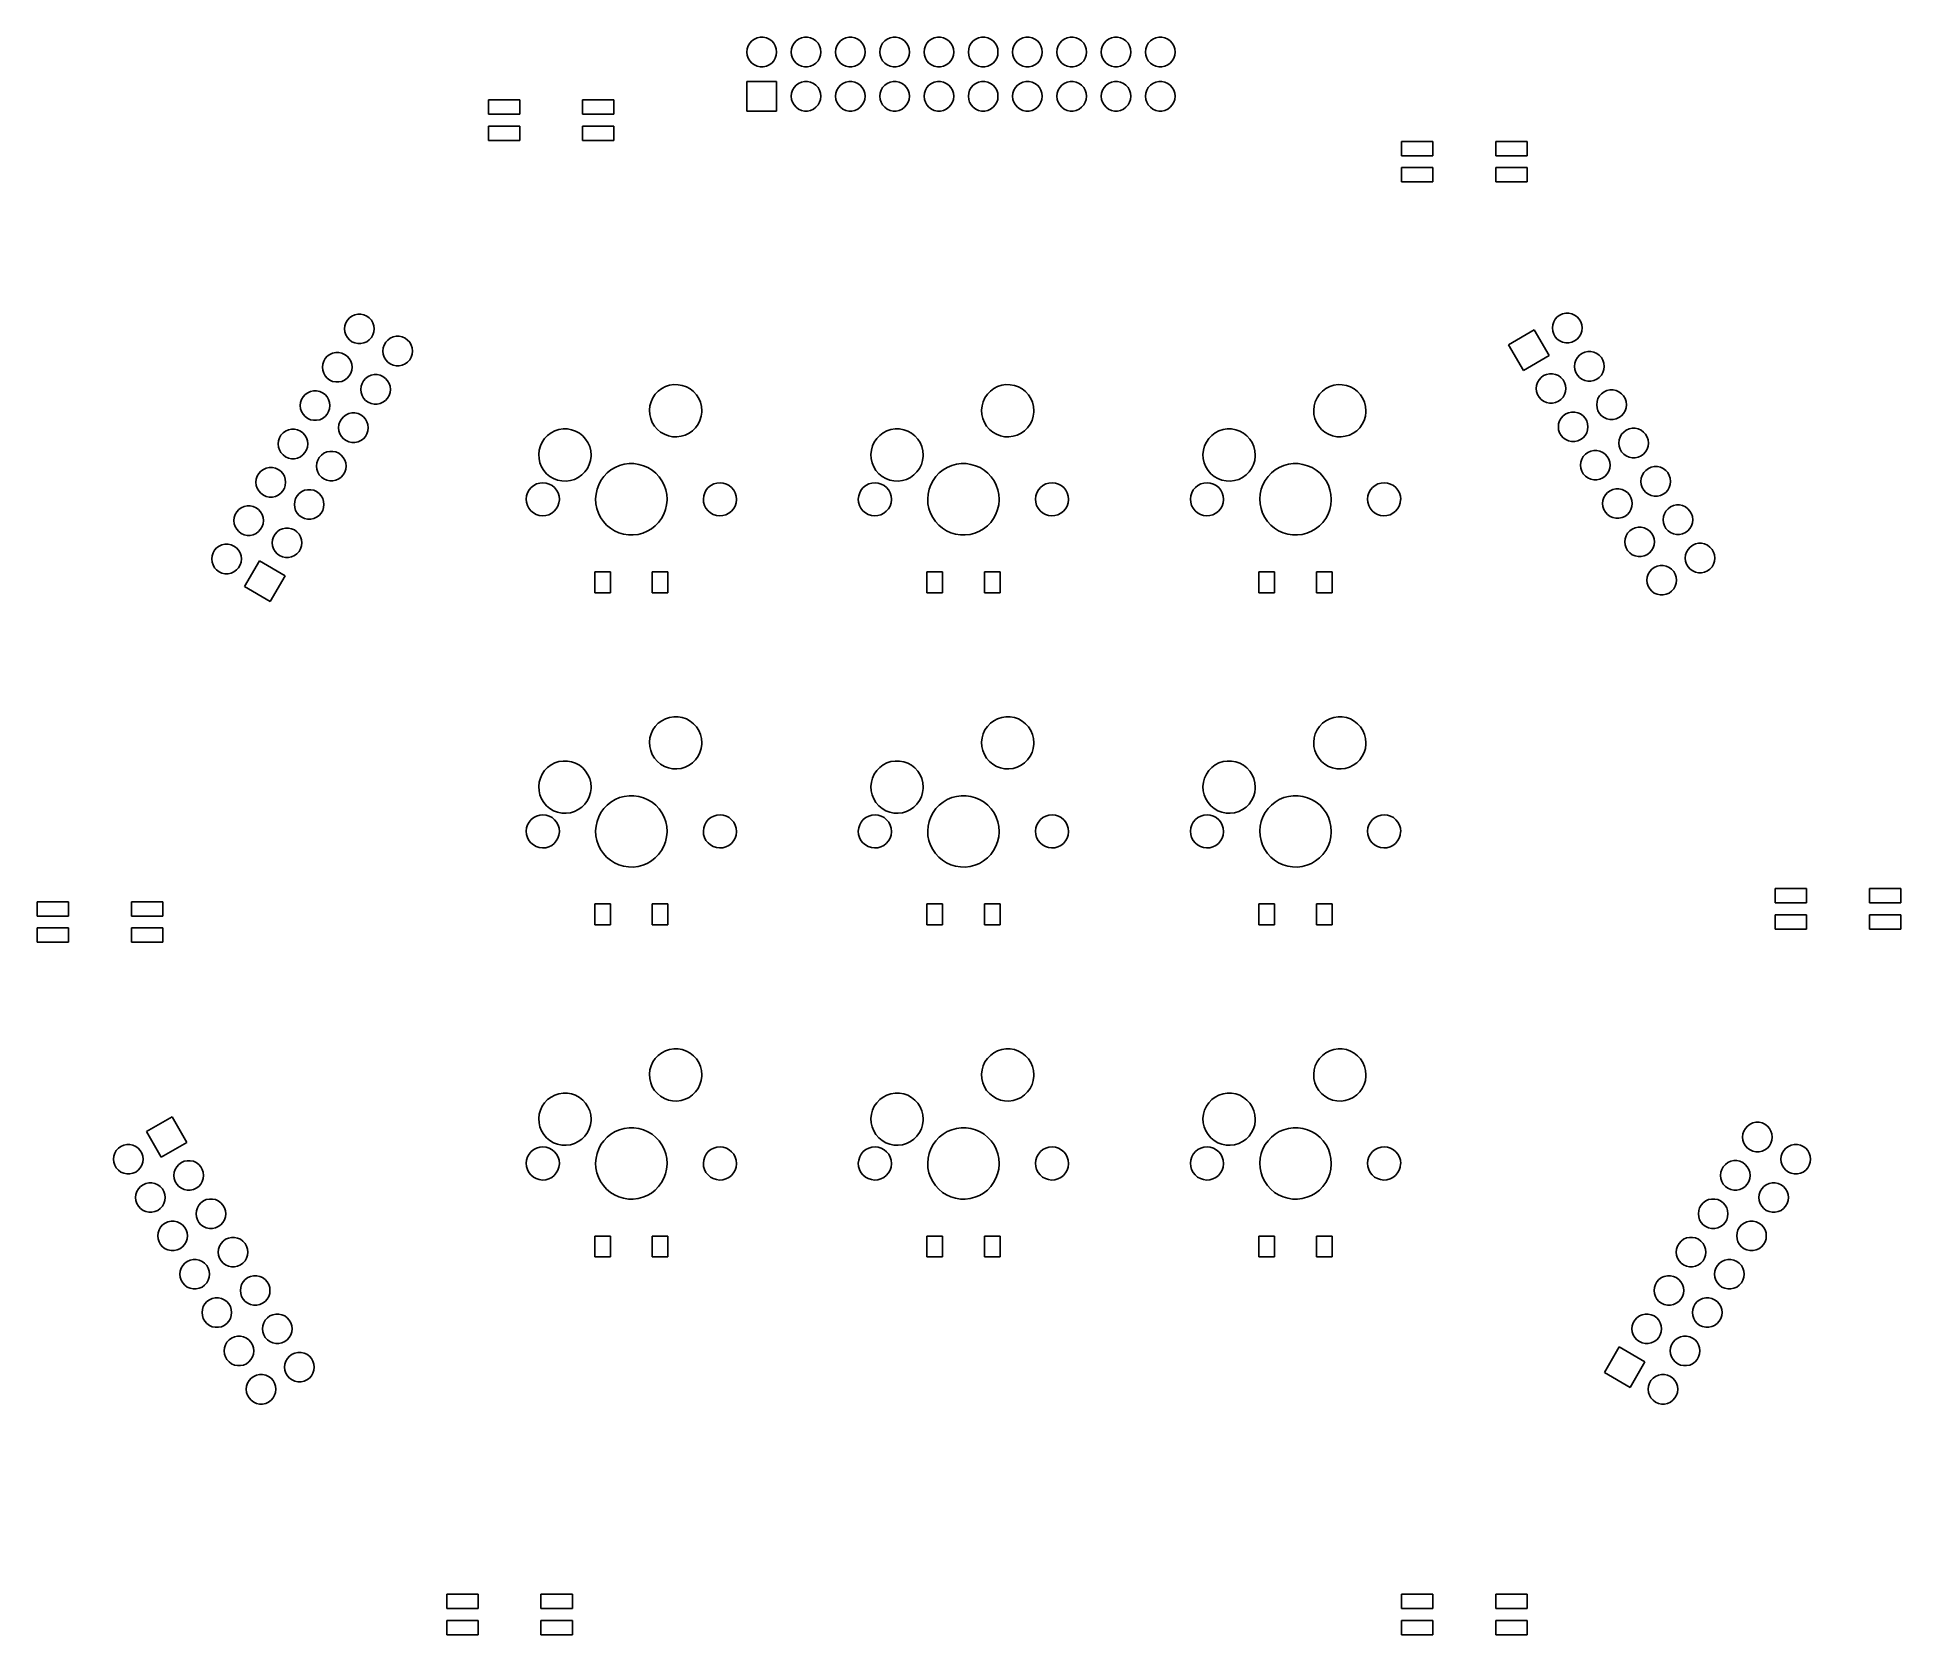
# Model space of a CAD drawing. Extents: x 40 to 147, y -122 to -31.
import ezdxf

# ---------------------------------------------------------------- set-up
doc = ezdxf.new("R2010")
doc.units = 0
doc.layers.add('BLACK', color=7, linetype='CONTINUOUS')

msp = doc.modelspace()

# ---------------------------------------------------------------- linework, layer by layer
at = {"layer": 'BLACK', "linetype": 'CONTINUOUS'}
for p, q in [((80.5238, -31.145), (80.6126, -30.9912)), ((80.6126, -30.9912), (80.7315, -30.8591)), ((80.7315, -30.8591), (80.8753, -30.7546)), ((80.8753, -30.7546), (81.0376, -30.6824)), ((81.0376, -30.6824), (81.2114, -30.6454)), ((81.2114, -30.6454), (81.3891, -30.6454)), ((81.3891, -30.6454), (81.563, -30.6824)), ((81.563, -30.6824), (81.7253, -30.7546)), ((81.7253, -30.7546), (81.8691, -30.8591)), ((81.8691, -30.8591), (81.988, -30.9912)), ((81.988, -30.9912), (82.0768, -31.145)), ((83.0638, -31.145), (83.1526, -30.9912)), ((83.1526, -30.9912), (83.2715, -30.8591)), ((83.2715, -30.8591), (83.4153, -30.7546)), ((83.4153, -30.7546), (83.5776, -30.6824)), ((83.5776, -30.6824), (83.7514, -30.6454)), ((83.7514, -30.6454), (83.9291, -30.6454)), ((83.9291, -30.6454), (84.103, -30.6824)), ((84.103, -30.6824), (84.2653, -30.7546)), ((84.2653, -30.7546), (84.4091, -30.8591)), ((84.4091, -30.8591), (84.528, -30.9912)), ((84.528, -30.9912), (84.6168, -31.145)), ((85.6038, -31.145), (85.6926, -30.9912)), ((85.6926, -30.9912), (85.8115, -30.8591)), ((85.8115, -30.8591), (85.9553, -30.7546)), ((85.9553, -30.7546), (86.1176, -30.6824)), ((86.1176, -30.6824), (86.2914, -30.6454)), ((86.2914, -30.6454), (86.4691, -30.6454)), ((86.4691, -30.6454), (86.643, -30.6824)), ((86.643, -30.6824), (86.8053, -30.7546)), ((86.8053, -30.7546), (86.9491, -30.8591)), ((86.9491, -30.8591), (87.068, -30.9912)), ((87.068, -30.9912), (87.1568, -31.145)), ((88.1438, -31.145), (88.2326, -30.9912)), ((88.2326, -30.9912), (88.3515, -30.8591)), ((88.3515, -30.8591), (88.4953, -30.7546)), ((88.4953, -30.7546), (88.6576, -30.6824)), ((88.6576, -30.6824), (88.8314, -30.6454)), ((88.8314, -30.6454), (89.0091, -30.6454)), ((89.0091, -30.6454), (89.183, -30.6824)), ((89.183, -30.6824), (89.3453, -30.7546)), ((89.3453, -30.7546), (89.4891, -30.8591)), ((89.4891, -30.8591), (89.608, -30.9912)), ((89.608, -30.9912), (89.6968, -31.145)), ((90.6838, -31.145), (90.7726, -30.9912)), ((90.7726, -30.9912), (90.8915, -30.8591)), ((90.8915, -30.8591), (91.0353, -30.7546)), ((91.0353, -30.7546), (91.1976, -30.6824)), ((91.1976, -30.6824), (91.3714, -30.6454)), ((91.3714, -30.6454), (91.5491, -30.6454)), ((91.5491, -30.6454), (91.723, -30.6824)), ((91.723, -30.6824), (91.8853, -30.7546)), ((91.8853, -30.7546), (92.0291, -30.8591)), ((92.0291, -30.8591), (92.148, -30.9912)), ((92.148, -30.9912), (92.2368, -31.145)), ((93.2238, -31.145), (93.3126, -30.9912)), ((93.3126, -30.9912), (93.4315, -30.8591)), ((93.4315, -30.8591), (93.5753, -30.7546)), ((93.5753, -30.7546), (93.7376, -30.6824)), ((93.7376, -30.6824), (93.9114, -30.6454)), ((93.9114, -30.6454), (94.0891, -30.6454)), ((94.0891, -30.6454), (94.263, -30.6824)), ((94.263, -30.6824), (94.4253, -30.7546)), ((94.4253, -30.7546), (94.5691, -30.8591)), ((94.5691, -30.8591), (94.688, -30.9912)), ((94.688, -30.9912), (94.7768, -31.145)), ((95.7638, -31.145), (95.8526, -30.9912)), ((95.8526, -30.9912), (95.9715, -30.8591)), ((95.9715, -30.8591), (96.1153, -30.7546)), ((96.1153, -30.7546), (96.2776, -30.6824)), ((96.2776, -30.6824), (96.4514, -30.6454)), ((96.4514, -30.6454), (96.6291, -30.6454)), ((96.6291, -30.6454), (96.803, -30.6824)), ((96.803, -30.6824), (96.9653, -30.7546)), ((96.9653, -30.7546), (97.1091, -30.8591)), ((97.1091, -30.8591), (97.228, -30.9912)), ((97.228, -30.9912), (97.3168, -31.145)), ((98.3038, -31.145), (98.3926, -30.9912)), ((98.3926, -30.9912), (98.5115, -30.8591)), ((98.5115, -30.8591), (98.6553, -30.7546)), ((98.6553, -30.7546), (98.8176, -30.6824)), ((98.8176, -30.6824), (98.9914, -30.6454)), ((98.9914, -30.6454), (99.1691, -30.6454)), ((99.1691, -30.6454), (99.343, -30.6824)), ((99.343, -30.6824), (99.5053, -30.7546)), ((99.5053, -30.7546), (99.6491, -30.8591)), ((99.6491, -30.8591), (99.768, -30.9912)), ((99.768, -30.9912), (99.8568, -31.145)), ((100.844, -31.145), (100.933, -30.9912)), ((100.933, -30.9912), (101.052, -30.8591)), ((101.052, -30.8591), (101.195, -30.7546)), ((101.195, -30.7546), (101.358, -30.6824)), ((101.358, -30.6824), (101.531, -30.6454)), ((101.531, -30.6454), (101.709, -30.6454)), ((101.709, -30.6454), (101.883, -30.6824)), ((101.883, -30.6824), (102.045, -30.7546)), ((102.045, -30.7546), (102.189, -30.8591)), ((102.189, -30.8591), (102.308, -30.9912)), ((102.308, -30.9912), (102.397, -31.145)), ((103.384, -31.145), (103.473, -30.9912)), ((103.473, -30.9912), (103.592, -30.8591)), ((103.592, -30.8591), (103.735, -30.7546)), ((103.735, -30.7546), (103.898, -30.6824)), ((103.898, -30.6824), (104.071, -30.6454)), ((104.071, -30.6454), (104.249, -30.6454)), ((104.249, -30.6454), (104.423, -30.6824)), ((104.423, -30.6824), (104.585, -30.7546)), ((104.585, -30.7546), (104.729, -30.8591)), ((104.729, -30.8591), (104.848, -30.9912)), ((104.848, -30.9912), (104.937, -31.145)), ((80.4503, -31.4908), (80.4689, -31.314)), ((80.4689, -31.6675), (80.4503, -31.4908)), ((80.4689, -31.314), (80.5238, -31.145)), ((80.5238, -31.8365), (80.4689, -31.6675)), ((80.6126, -31.9904), (80.5238, -31.8365)), ((80.7315, -32.1224), (80.6126, -31.9904)), ((81.988, -31.9904), (81.8691, -32.1224)), ((82.0768, -31.8365), (81.988, -31.9904)), ((82.0768, -31.145), (82.1317, -31.314)), ((82.1317, -31.6675), (82.0768, -31.8365)), ((82.1317, -31.314), (82.1503, -31.4908)), ((82.1503, -31.4908), (82.1317, -31.6675)), ((82.9903, -31.4908), (83.0089, -31.314)), ((83.0089, -31.6675), (82.9903, -31.4908)), ((83.0089, -31.314), (83.0638, -31.145)), ((83.0638, -31.8365), (83.0089, -31.6675)), ((83.1526, -31.9904), (83.0638, -31.8365)), ((83.2715, -32.1224), (83.1526, -31.9904)), ((84.528, -31.9904), (84.4091, -32.1224)), ((84.6168, -31.8365), (84.528, -31.9904)), ((84.6168, -31.145), (84.6717, -31.314)), ((84.6717, -31.6675), (84.6168, -31.8365)), ((84.6717, -31.314), (84.6903, -31.4908)), ((84.6903, -31.4908), (84.6717, -31.6675)), ((85.5303, -31.4908), (85.5489, -31.314)), ((85.5489, -31.6675), (85.5303, -31.4908)), ((85.5489, -31.314), (85.6038, -31.145)), ((85.6038, -31.8365), (85.5489, -31.6675)), ((85.6926, -31.9904), (85.6038, -31.8365)), ((85.8115, -32.1224), (85.6926, -31.9904)), ((87.068, -31.9904), (86.9491, -32.1224)), ((87.1568, -31.8365), (87.068, -31.9904)), ((87.1568, -31.145), (87.2117, -31.314)), ((87.2117, -31.6675), (87.1568, -31.8365)), ((87.2117, -31.314), (87.2303, -31.4908)), ((87.2303, -31.4908), (87.2117, -31.6675)), ((88.0703, -31.4908), (88.0889, -31.314)), ((88.0889, -31.6675), (88.0703, -31.4908)), ((88.0889, -31.314), (88.1438, -31.145)), ((88.1438, -31.8365), (88.0889, -31.6675)), ((88.2326, -31.9904), (88.1438, -31.8365)), ((88.3515, -32.1224), (88.2326, -31.9904)), ((89.608, -31.9904), (89.4891, -32.1224)), ((89.6968, -31.8365), (89.608, -31.9904)), ((89.6968, -31.145), (89.7517, -31.314)), ((89.7517, -31.6675), (89.6968, -31.8365)), ((89.7517, -31.314), (89.7703, -31.4908)), ((89.7703, -31.4908), (89.7517, -31.6675)), ((90.6103, -31.4908), (90.6289, -31.314)), ((90.6289, -31.6675), (90.6103, -31.4908)), ((90.6289, -31.314), (90.6838, -31.145)), ((90.6838, -31.8365), (90.6289, -31.6675)), ((90.7726, -31.9904), (90.6838, -31.8365)), ((90.8915, -32.1224), (90.7726, -31.9904)), ((92.148, -31.9904), (92.0291, -32.1224)), ((92.2368, -31.8365), (92.148, -31.9904)), ((92.2368, -31.145), (92.2917, -31.314)), ((92.2917, -31.6675), (92.2368, -31.8365)), ((92.2917, -31.314), (92.3103, -31.4908)), ((92.3103, -31.4908), (92.2917, -31.6675)), ((93.1503, -31.4908), (93.1689, -31.314)), ((93.1689, -31.6675), (93.1503, -31.4908)), ((93.1689, -31.314), (93.2238, -31.145)), ((93.2238, -31.8365), (93.1689, -31.6675)), ((93.3126, -31.9904), (93.2238, -31.8365)), ((93.4315, -32.1224), (93.3126, -31.9904)), ((94.688, -31.9904), (94.5691, -32.1224)), ((94.7768, -31.8365), (94.688, -31.9904)), ((94.7768, -31.145), (94.8317, -31.314)), ((94.8317, -31.6675), (94.7768, -31.8365)), ((94.8317, -31.314), (94.8503, -31.4908)), ((94.8503, -31.4908), (94.8317, -31.6675)), ((95.6903, -31.4908), (95.7089, -31.314)), ((95.7089, -31.6675), (95.6903, -31.4908)), ((95.7089, -31.314), (95.7638, -31.145)), ((95.7638, -31.8365), (95.7089, -31.6675)), ((95.8526, -31.9904), (95.7638, -31.8365)), ((95.9715, -32.1224), (95.8526, -31.9904)), ((97.228, -31.9904), (97.1091, -32.1224)), ((97.3168, -31.8365), (97.228, -31.9904)), ((97.3168, -31.145), (97.3717, -31.314)), ((97.3717, -31.6675), (97.3168, -31.8365)), ((97.3717, -31.314), (97.3903, -31.4908)), ((97.3903, -31.4908), (97.3717, -31.6675)), ((98.2303, -31.4908), (98.2489, -31.314)), ((98.2489, -31.6675), (98.2303, -31.4908)), ((98.2489, -31.314), (98.3038, -31.145)), ((98.3038, -31.8365), (98.2489, -31.6675)), ((98.3926, -31.9904), (98.3038, -31.8365)), ((98.5115, -32.1224), (98.3926, -31.9904)), ((99.768, -31.9904), (99.6491, -32.1224)), ((99.8568, -31.8365), (99.768, -31.9904)), ((99.8568, -31.145), (99.9117, -31.314)), ((99.9117, -31.6675), (99.8568, -31.8365)), ((99.9117, -31.314), (99.9303, -31.4908)), ((99.9303, -31.4908), (99.9117, -31.6675)), ((100.77, -31.4908), (100.789, -31.314)), ((100.789, -31.6675), (100.77, -31.4908)), ((100.789, -31.314), (100.844, -31.145)), ((100.844, -31.8365), (100.789, -31.6675)), ((100.933, -31.9904), (100.844, -31.8365)), ((101.052, -32.1224), (100.933, -31.9904)), ((102.308, -31.9904), (102.189, -32.1224)), ((102.397, -31.8365), (102.308, -31.9904)), ((102.397, -31.145), (102.452, -31.314)), ((102.452, -31.6675), (102.397, -31.8365)), ((102.452, -31.314), (102.47, -31.4908)), ((102.47, -31.4908), (102.452, -31.6675)), ((103.31, -31.4908), (103.329, -31.314)), ((103.329, -31.6675), (103.31, -31.4908)), ((103.329, -31.314), (103.384, -31.145)), ((103.384, -31.8365), (103.329, -31.6675)), ((103.473, -31.9904), (103.384, -31.8365)), ((103.592, -32.1224), (103.473, -31.9904)), ((104.848, -31.9904), (104.729, -32.1224)), ((104.937, -31.8365), (104.848, -31.9904)), ((104.937, -31.145), (104.992, -31.314)), ((104.992, -31.6675), (104.937, -31.8365)), ((104.992, -31.314), (105.01, -31.4908)), ((105.01, -31.4908), (104.992, -31.6675)), ((80.8753, -32.2269), (80.7315, -32.1224)), ((81.0376, -32.2992), (80.8753, -32.2269)), ((81.2114, -32.3361), (81.0376, -32.2992)), ((81.3891, -32.3361), (81.2114, -32.3361)), ((81.563, -32.2992), (81.3891, -32.3361)), ((81.7253, -32.2269), (81.563, -32.2992)), ((81.8691, -32.1224), (81.7253, -32.2269)), ((83.4153, -32.2269), (83.2715, -32.1224)), ((83.5776, -32.2992), (83.4153, -32.2269)), ((83.7514, -32.3361), (83.5776, -32.2992)), ((83.9291, -32.3361), (83.7514, -32.3361)), ((84.103, -32.2992), (83.9291, -32.3361)), ((84.2653, -32.2269), (84.103, -32.2992)), ((84.4091, -32.1224), (84.2653, -32.2269)), ((85.9553, -32.2269), (85.8115, -32.1224)), ((86.1176, -32.2992), (85.9553, -32.2269)), ((86.2914, -32.3361), (86.1176, -32.2992)), ((86.4691, -32.3361), (86.2914, -32.3361)), ((86.643, -32.2992), (86.4691, -32.3361)), ((86.8053, -32.2269), (86.643, -32.2992)), ((86.9491, -32.1224), (86.8053, -32.2269)), ((88.4953, -32.2269), (88.3515, -32.1224)), ((88.6576, -32.2992), (88.4953, -32.2269)), ((88.8314, -32.3361), (88.6576, -32.2992)), ((89.0091, -32.3361), (88.8314, -32.3361)), ((89.183, -32.2992), (89.0091, -32.3361)), ((89.3453, -32.2269), (89.183, -32.2992)), ((89.4891, -32.1224), (89.3453, -32.2269)), ((91.0353, -32.2269), (90.8915, -32.1224)), ((91.1976, -32.2992), (91.0353, -32.2269)), ((91.3714, -32.3361), (91.1976, -32.2992)), ((91.5491, -32.3361), (91.3714, -32.3361)), ((91.723, -32.2992), (91.5491, -32.3361)), ((91.8853, -32.2269), (91.723, -32.2992)), ((92.0291, -32.1224), (91.8853, -32.2269)), ((93.5753, -32.2269), (93.4315, -32.1224)), ((93.7376, -32.2992), (93.5753, -32.2269)), ((93.9114, -32.3361), (93.7376, -32.2992)), ((94.0891, -32.3361), (93.9114, -32.3361)), ((94.263, -32.2992), (94.0891, -32.3361)), ((94.4253, -32.2269), (94.263, -32.2992)), ((94.5691, -32.1224), (94.4253, -32.2269)), ((96.1153, -32.2269), (95.9715, -32.1224)), ((96.2776, -32.2992), (96.1153, -32.2269)), ((96.4514, -32.3361), (96.2776, -32.2992)), ((96.6291, -32.3361), (96.4514, -32.3361)), ((96.803, -32.2992), (96.6291, -32.3361)), ((96.9653, -32.2269), (96.803, -32.2992)), ((97.1091, -32.1224), (96.9653, -32.2269)), ((98.6553, -32.2269), (98.5115, -32.1224)), ((98.8176, -32.2992), (98.6553, -32.2269)), ((98.9914, -32.3361), (98.8176, -32.2992)), ((99.1691, -32.3361), (98.9914, -32.3361)), ((99.343, -32.2992), (99.1691, -32.3361)), ((99.5053, -32.2269), (99.343, -32.2992)), ((99.6491, -32.1224), (99.5053, -32.2269)), ((101.195, -32.2269), (101.052, -32.1224)), ((101.358, -32.2992), (101.195, -32.2269)), ((101.531, -32.3361), (101.358, -32.2992)), ((101.709, -32.3361), (101.531, -32.3361)), ((101.883, -32.2992), (101.709, -32.3361)), ((102.045, -32.2269), (101.883, -32.2992)), ((102.189, -32.1224), (102.045, -32.2269)), ((103.735, -32.2269), (103.592, -32.1224)), ((103.898, -32.2992), (103.735, -32.2269)), ((104.071, -32.3361), (103.898, -32.2992)), ((104.249, -32.3361), (104.071, -32.3361)), ((104.423, -32.2992), (104.249, -32.3361)), ((104.585, -32.2269), (104.423, -32.2992)), ((104.729, -32.1224), (104.585, -32.2269)), ((80.4503, -34.8808), (80.4503, -33.1808)), ((80.4503, -33.1808), (82.1503, -33.1808)), ((82.1503, -33.1808), (82.1503, -34.8808)), ((82.9903, -34.0308), (83.0089, -33.854)), ((83.0089, -34.2075), (82.9903, -34.0308)), ((83.0089, -33.854), (83.0638, -33.685)), ((83.0638, -33.685), (83.1526, -33.5312)), ((83.1526, -33.5312), (83.2715, -33.3991)), ((83.2715, -33.3991), (83.4153, -33.2946)), ((83.4153, -33.2946), (83.5776, -33.2224)), ((83.5776, -33.2224), (83.7514, -33.1854)), ((83.7514, -33.1854), (83.9291, -33.1854)), ((83.9291, -33.1854), (84.103, -33.2224)), ((84.103, -33.2224), (84.2653, -33.2946)), ((84.2653, -33.2946), (84.4091, -33.3991)), ((84.4091, -33.3991), (84.528, -33.5312)), ((84.528, -33.5312), (84.6168, -33.685)), ((84.6168, -33.685), (84.6717, -33.854)), ((84.6717, -33.854), (84.6903, -34.0308)), ((84.6903, -34.0308), (84.6717, -34.2075)), ((85.5303, -34.0308), (85.5489, -33.854)), ((85.5489, -34.2075), (85.5303, -34.0308)), ((85.5489, -33.854), (85.6038, -33.685)), ((85.6038, -33.685), (85.6926, -33.5312)), ((85.6926, -33.5312), (85.8115, -33.3991)), ((85.8115, -33.3991), (85.9553, -33.2946)), ((85.9553, -33.2946), (86.1176, -33.2224)), ((86.1176, -33.2224), (86.2914, -33.1854)), ((86.2914, -33.1854), (86.4691, -33.1854)), ((86.4691, -33.1854), (86.643, -33.2224)), ((86.643, -33.2224), (86.8053, -33.2946)), ((86.8053, -33.2946), (86.9491, -33.3991)), ((86.9491, -33.3991), (87.068, -33.5312)), ((87.068, -33.5312), (87.1568, -33.685)), ((87.1568, -33.685), (87.2117, -33.854)), ((87.2117, -33.854), (87.2303, -34.0308)), ((87.2303, -34.0308), (87.2117, -34.2075)), ((88.0703, -34.0308), (88.0889, -33.854)), ((88.0889, -34.2075), (88.0703, -34.0308)), ((88.0889, -33.854), (88.1438, -33.685)), ((88.1438, -33.685), (88.2326, -33.5312)), ((88.2326, -33.5312), (88.3515, -33.3991)), ((88.3515, -33.3991), (88.4953, -33.2946)), ((88.4953, -33.2946), (88.6576, -33.2224)), ((88.6576, -33.2224), (88.8314, -33.1854)), ((88.8314, -33.1854), (89.0091, -33.1854)), ((89.0091, -33.1854), (89.183, -33.2224)), ((89.183, -33.2224), (89.3453, -33.2946)), ((89.3453, -33.2946), (89.4891, -33.3991)), ((89.4891, -33.3991), (89.608, -33.5312)), ((89.608, -33.5312), (89.6968, -33.685)), ((89.6968, -33.685), (89.7517, -33.854)), ((89.7517, -33.854), (89.7703, -34.0308)), ((89.7703, -34.0308), (89.7517, -34.2075)), ((90.6103, -34.0308), (90.6289, -33.854)), ((90.6289, -34.2075), (90.6103, -34.0308)), ((90.6289, -33.854), (90.6838, -33.685)), ((90.6838, -33.685), (90.7726, -33.5312)), ((90.7726, -33.5312), (90.8915, -33.3991)), ((90.8915, -33.3991), (91.0353, -33.2946)), ((91.0353, -33.2946), (91.1976, -33.2224)), ((91.1976, -33.2224), (91.3714, -33.1854)), ((91.3714, -33.1854), (91.5491, -33.1854)), ((91.5491, -33.1854), (91.723, -33.2224)), ((91.723, -33.2224), (91.8853, -33.2946)), ((91.8853, -33.2946), (92.0291, -33.3991)), ((92.0291, -33.3991), (92.148, -33.5312)), ((92.148, -33.5312), (92.2368, -33.685)), ((92.2368, -33.685), (92.2917, -33.854)), ((92.2917, -33.854), (92.3103, -34.0308)), ((92.3103, -34.0308), (92.2917, -34.2075)), ((93.1503, -34.0308), (93.1689, -33.854)), ((93.1689, -34.2075), (93.1503, -34.0308)), ((93.1689, -33.854), (93.2238, -33.685)), ((93.2238, -33.685), (93.3126, -33.5312)), ((93.3126, -33.5312), (93.4315, -33.3991)), ((93.4315, -33.3991), (93.5753, -33.2946)), ((93.5753, -33.2946), (93.7376, -33.2224)), ((93.7376, -33.2224), (93.9114, -33.1854)), ((93.9114, -33.1854), (94.0891, -33.1854)), ((94.0891, -33.1854), (94.263, -33.2224)), ((94.263, -33.2224), (94.4253, -33.2946)), ((94.4253, -33.2946), (94.5691, -33.3991)), ((94.5691, -33.3991), (94.688, -33.5312)), ((94.688, -33.5312), (94.7768, -33.685)), ((94.7768, -33.685), (94.8317, -33.854)), ((94.8317, -33.854), (94.8503, -34.0308)), ((94.8503, -34.0308), (94.8317, -34.2075)), ((95.6903, -34.0308), (95.7089, -33.854)), ((95.7089, -34.2075), (95.6903, -34.0308)), ((95.7089, -33.854), (95.7638, -33.685)), ((95.7638, -33.685), (95.8526, -33.5312)), ((95.8526, -33.5312), (95.9715, -33.3991)), ((95.9715, -33.3991), (96.1153, -33.2946)), ((96.1153, -33.2946), (96.2776, -33.2224)), ((96.2776, -33.2224), (96.4514, -33.1854)), ((96.4514, -33.1854), (96.6291, -33.1854)), ((96.6291, -33.1854), (96.803, -33.2224)), ((96.803, -33.2224), (96.9653, -33.2946)), ((96.9653, -33.2946), (97.1091, -33.3991)), ((97.1091, -33.3991), (97.228, -33.5312)), ((97.228, -33.5312), (97.3168, -33.685)), ((97.3168, -33.685), (97.3717, -33.854)), ((97.3717, -33.854), (97.3903, -34.0308)), ((97.3903, -34.0308), (97.3717, -34.2075)), ((98.2303, -34.0308), (98.2489, -33.854)), ((98.2489, -34.2075), (98.2303, -34.0308)), ((98.2489, -33.854), (98.3038, -33.685)), ((98.3038, -33.685), (98.3926, -33.5312)), ((98.3926, -33.5312), (98.5115, -33.3991)), ((98.5115, -33.3991), (98.6553, -33.2946)), ((98.6553, -33.2946), (98.8176, -33.2224)), ((98.8176, -33.2224), (98.9914, -33.1854)), ((98.9914, -33.1854), (99.1691, -33.1854)), ((99.1691, -33.1854), (99.343, -33.2224)), ((99.343, -33.2224), (99.5053, -33.2946)), ((99.5053, -33.2946), (99.6491, -33.3991)), ((99.6491, -33.3991), (99.768, -33.5312)), ((99.768, -33.5312), (99.8568, -33.685)), ((99.8568, -33.685), (99.9117, -33.854)), ((99.9117, -33.854), (99.9303, -34.0308)), ((99.9303, -34.0308), (99.9117, -34.2075)), ((100.77, -34.0308), (100.789, -33.854)), ((100.789, -34.2075), (100.77, -34.0308)), ((100.789, -33.854), (100.844, -33.685)), ((100.844, -33.685), (100.933, -33.5312)), ((100.933, -33.5312), (101.052, -33.3991)), ((101.052, -33.3991), (101.195, -33.2946)), ((101.195, -33.2946), (101.358, -33.2224)), ((101.358, -33.2224), (101.531, -33.1854)), ((101.531, -33.1854), (101.709, -33.1854)), ((101.709, -33.1854), (101.883, -33.2224)), ((101.883, -33.2224), (102.045, -33.2946)), ((102.045, -33.2946), (102.189, -33.3991)), ((102.189, -33.3991), (102.308, -33.5312)), ((102.308, -33.5312), (102.397, -33.685)), ((102.397, -33.685), (102.452, -33.854)), ((102.452, -33.854), (102.47, -34.0308)), ((102.47, -34.0308), (102.452, -34.2075)), ((103.31, -34.0308), (103.329, -33.854)), ((103.329, -34.2075), (103.31, -34.0308)), ((103.329, -33.854), (103.384, -33.685)), ((103.384, -33.685), (103.473, -33.5312)), ((103.473, -33.5312), (103.592, -33.3991)), ((103.592, -33.3991), (103.735, -33.2946)), ((103.735, -33.2946), (103.898, -33.2224)), ((103.898, -33.2224), (104.071, -33.1854)), ((104.071, -33.1854), (104.249, -33.1854)), ((104.249, -33.1854), (104.423, -33.2224)), ((104.423, -33.2224), (104.585, -33.2946)), ((104.585, -33.2946), (104.729, -33.3991)), ((104.729, -33.3991), (104.848, -33.5312)), ((104.848, -33.5312), (104.937, -33.685)), ((104.937, -33.685), (104.992, -33.854)), ((104.992, -33.854), (105.01, -34.0308)), ((105.01, -34.0308), (104.992, -34.2075)), ((65.615, -35.0613), (65.615, -34.2413)), ((65.615, -34.2413), (67.415, -34.2413)), ((67.415, -35.0613), (65.615, -35.0613)), ((67.415, -34.2413), (67.415, -35.0613)), ((71.015, -35.0613), (71.015, -34.2413)), ((71.015, -34.2413), (72.815, -34.2413)), ((72.815, -35.0613), (71.015, -35.0613)), ((72.815, -34.2413), (72.815, -35.0613)), ((82.1503, -34.8808), (80.4503, -34.8808)), ((83.0638, -34.3765), (83.0089, -34.2075)), ((83.1526, -34.5304), (83.0638, -34.3765)), ((83.2715, -34.6624), (83.1526, -34.5304)), ((83.4153, -34.7669), (83.2715, -34.6624)), ((83.5776, -34.8392), (83.4153, -34.7669)), ((83.7514, -34.8761), (83.5776, -34.8392)), ((83.9291, -34.8761), (83.7514, -34.8761)), ((84.103, -34.8392), (83.9291, -34.8761)), ((84.2653, -34.7669), (84.103, -34.8392)), ((84.4091, -34.6624), (84.2653, -34.7669)), ((84.528, -34.5304), (84.4091, -34.6624)), ((84.6168, -34.3765), (84.528, -34.5304)), ((84.6717, -34.2075), (84.6168, -34.3765)), ((85.6038, -34.3765), (85.5489, -34.2075)), ((85.6926, -34.5304), (85.6038, -34.3765)), ((85.8115, -34.6624), (85.6926, -34.5304)), ((85.9553, -34.7669), (85.8115, -34.6624)), ((86.1176, -34.8392), (85.9553, -34.7669)), ((86.2914, -34.8761), (86.1176, -34.8392)), ((86.4691, -34.8761), (86.2914, -34.8761)), ((86.643, -34.8392), (86.4691, -34.8761)), ((86.8053, -34.7669), (86.643, -34.8392)), ((86.9491, -34.6624), (86.8053, -34.7669)), ((87.068, -34.5304), (86.9491, -34.6624)), ((87.1568, -34.3765), (87.068, -34.5304)), ((87.2117, -34.2075), (87.1568, -34.3765)), ((88.1438, -34.3765), (88.0889, -34.2075)), ((88.2326, -34.5304), (88.1438, -34.3765)), ((88.3515, -34.6624), (88.2326, -34.5304)), ((88.4953, -34.7669), (88.3515, -34.6624)), ((88.6576, -34.8392), (88.4953, -34.7669)), ((88.8314, -34.8761), (88.6576, -34.8392)), ((89.0091, -34.8761), (88.8314, -34.8761)), ((89.183, -34.8392), (89.0091, -34.8761)), ((89.3453, -34.7669), (89.183, -34.8392)), ((89.4891, -34.6624), (89.3453, -34.7669)), ((89.608, -34.5304), (89.4891, -34.6624)), ((89.6968, -34.3765), (89.608, -34.5304)), ((89.7517, -34.2075), (89.6968, -34.3765)), ((90.6838, -34.3765), (90.6289, -34.2075)), ((90.7726, -34.5304), (90.6838, -34.3765)), ((90.8915, -34.6624), (90.7726, -34.5304)), ((91.0353, -34.7669), (90.8915, -34.6624)), ((91.1976, -34.8392), (91.0353, -34.7669)), ((91.3714, -34.8761), (91.1976, -34.8392)), ((91.5491, -34.8761), (91.3714, -34.8761)), ((91.723, -34.8392), (91.5491, -34.8761)), ((91.8853, -34.7669), (91.723, -34.8392)), ((92.0291, -34.6624), (91.8853, -34.7669)), ((92.148, -34.5304), (92.0291, -34.6624)), ((92.2368, -34.3765), (92.148, -34.5304)), ((92.2917, -34.2075), (92.2368, -34.3765)), ((93.2238, -34.3765), (93.1689, -34.2075)), ((93.3126, -34.5304), (93.2238, -34.3765)), ((93.4315, -34.6624), (93.3126, -34.5304)), ((93.5753, -34.7669), (93.4315, -34.6624)), ((93.7376, -34.8392), (93.5753, -34.7669)), ((93.9114, -34.8761), (93.7376, -34.8392)), ((94.0891, -34.8761), (93.9114, -34.8761)), ((94.263, -34.8392), (94.0891, -34.8761)), ((94.4253, -34.7669), (94.263, -34.8392)), ((94.5691, -34.6624), (94.4253, -34.7669)), ((94.688, -34.5304), (94.5691, -34.6624)), ((94.7768, -34.3765), (94.688, -34.5304)), ((94.8317, -34.2075), (94.7768, -34.3765)), ((95.7638, -34.3765), (95.7089, -34.2075)), ((95.8526, -34.5304), (95.7638, -34.3765)), ((95.9715, -34.6624), (95.8526, -34.5304)), ((96.1153, -34.7669), (95.9715, -34.6624)), ((96.2776, -34.8392), (96.1153, -34.7669)), ((96.4514, -34.8761), (96.2776, -34.8392)), ((96.6291, -34.8761), (96.4514, -34.8761)), ((96.803, -34.8392), (96.6291, -34.8761)), ((96.9653, -34.7669), (96.803, -34.8392)), ((97.1091, -34.6624), (96.9653, -34.7669)), ((97.228, -34.5304), (97.1091, -34.6624)), ((97.3168, -34.3765), (97.228, -34.5304)), ((97.3717, -34.2075), (97.3168, -34.3765)), ((98.3038, -34.3765), (98.2489, -34.2075)), ((98.3926, -34.5304), (98.3038, -34.3765)), ((98.5115, -34.6624), (98.3926, -34.5304)), ((98.6553, -34.7669), (98.5115, -34.6624)), ((98.8176, -34.8392), (98.6553, -34.7669)), ((98.9914, -34.8761), (98.8176, -34.8392)), ((99.1691, -34.8761), (98.9914, -34.8761)), ((99.343, -34.8392), (99.1691, -34.8761)), ((99.5053, -34.7669), (99.343, -34.8392)), ((99.6491, -34.6624), (99.5053, -34.7669)), ((99.768, -34.5304), (99.6491, -34.6624)), ((99.8568, -34.3765), (99.768, -34.5304)), ((99.9117, -34.2075), (99.8568, -34.3765)), ((100.844, -34.3765), (100.789, -34.2075)), ((100.933, -34.5304), (100.844, -34.3765)), ((101.052, -34.6624), (100.933, -34.5304)), ((101.195, -34.7669), (101.052, -34.6624)), ((101.358, -34.8392), (101.195, -34.7669)), ((101.531, -34.8761), (101.358, -34.8392)), ((101.709, -34.8761), (101.531, -34.8761)), ((101.883, -34.8392), (101.709, -34.8761)), ((102.045, -34.7669), (101.883, -34.8392)), ((102.189, -34.6624), (102.045, -34.7669)), ((102.308, -34.5304), (102.189, -34.6624)), ((102.397, -34.3765), (102.308, -34.5304)), ((102.452, -34.2075), (102.397, -34.3765)), ((103.384, -34.3765), (103.329, -34.2075)), ((103.473, -34.5304), (103.384, -34.3765)), ((103.592, -34.6624), (103.473, -34.5304)), ((103.735, -34.7669), (103.592, -34.6624)), ((103.898, -34.8392), (103.735, -34.7669)), ((104.071, -34.8761), (103.898, -34.8392)), ((104.249, -34.8761), (104.071, -34.8761)), ((104.423, -34.8392), (104.249, -34.8761)), ((104.585, -34.7669), (104.423, -34.8392)), ((104.729, -34.6624), (104.585, -34.7669)), ((104.848, -34.5304), (104.729, -34.6624)), ((104.937, -34.3765), (104.848, -34.5304)), ((104.992, -34.2075), (104.937, -34.3765)), ((65.615, -36.5613), (65.615, -35.7413)), ((65.615, -35.7413), (67.415, -35.7413)), ((67.415, -35.7413), (67.415, -36.5613)), ((71.015, -36.5613), (71.015, -35.7413)), ((71.015, -35.7413), (72.815, -35.7413)), ((72.815, -35.7413), (72.815, -36.5613)), ((67.415, -36.5613), (65.615, -36.5613)), ((72.815, -36.5613), (71.015, -36.5613)), ((118.002, -37.4425), (118.002, -36.6225)), ((118.002, -36.6225), (119.802, -36.6225)), ((119.802, -36.6225), (119.802, -37.4425)), ((123.402, -37.4425), (123.402, -36.6225)), ((123.402, -36.6225), (125.203, -36.6225)), ((125.203, -36.6225), (125.203, -37.4425)), ((119.802, -37.4425), (118.002, -37.4425)), ((118.002, -38.9425), (118.002, -38.1225)), ((118.002, -38.1225), (119.802, -38.1225)), ((119.802, -38.1225), (119.802, -38.9425)), ((125.203, -37.4425), (123.402, -37.4425)), ((123.402, -38.9425), (123.402, -38.1225)), ((123.402, -38.1225), (125.203, -38.1225)), ((125.203, -38.1225), (125.203, -38.9425)), ((119.802, -38.9425), (118.002, -38.9425)), ((125.203, -38.9425), (123.402, -38.9425)), ((57.3856, -47.1984), (57.4405, -47.0294)), ((57.4405, -47.0294), (57.5293, -46.8755)), ((57.5293, -46.8755), (57.6482, -46.7435)), ((57.6482, -46.7435), (57.792, -46.639)), ((57.792, -46.639), (57.9543, -46.5667)), ((57.9543, -46.5667), (58.1281, -46.5298)), ((58.1281, -46.5298), (58.3058, -46.5298)), ((58.3058, -46.5298), (58.4796, -46.5667)), ((58.4796, -46.5667), (58.642, -46.639)), ((58.642, -46.639), (58.7857, -46.7435)), ((58.7857, -46.7435), (58.9046, -46.8755)), ((58.9046, -46.8755), (58.9935, -47.0294)), ((58.9935, -47.0294), (59.0484, -47.1984)), ((126.672, -47.1465), (126.727, -46.9775)), ((126.727, -46.9775), (126.816, -46.8236)), ((126.816, -46.8236), (126.935, -46.6915)), ((126.935, -46.6915), (127.079, -46.5871)), ((127.079, -46.5871), (127.241, -46.5148)), ((127.241, -46.5148), (127.415, -46.4778)), ((127.415, -46.4778), (127.592, -46.4778)), ((127.592, -46.4778), (127.766, -46.5148)), ((127.766, -46.5148), (127.929, -46.5871)), ((127.929, -46.5871), (128.072, -46.6915)), ((128.072, -46.6915), (128.191, -46.8236)), ((128.191, -46.8236), (128.28, -46.9775)), ((128.28, -46.9775), (128.335, -47.1465)), ((57.367, -47.3751), (57.3856, -47.1984)), ((57.3856, -47.5519), (57.367, -47.3751)), ((57.4405, -47.7209), (57.3856, -47.5519)), ((57.5293, -47.8748), (57.4405, -47.7209)), ((57.6482, -48.0068), (57.5293, -47.8748)), ((57.792, -48.1113), (57.6482, -48.0068)), ((58.7857, -48.0068), (58.642, -48.1113)), ((58.9046, -47.8748), (58.7857, -48.0068)), ((58.9935, -47.7209), (58.9046, -47.8748)), ((59.0484, -47.5519), (58.9935, -47.7209)), ((59.0484, -47.1984), (59.067, -47.3751)), ((59.067, -47.3751), (59.0484, -47.5519)), ((59.729, -48.1455), (59.8479, -48.0135)), ((59.8479, -48.0135), (59.9917, -47.909)), ((59.9917, -47.909), (60.154, -47.8367)), ((60.154, -47.8367), (60.3278, -47.7998)), ((60.3278, -47.7998), (60.5055, -47.7998)), ((60.5055, -47.7998), (60.6794, -47.8367)), ((60.6794, -47.8367), (60.8417, -47.909)), ((60.8417, -47.909), (60.9855, -48.0135)), ((60.9855, -48.0135), (61.1044, -48.1455)), ((124.143, -48.2821), (125.615, -47.4321)), ((125.615, -47.4321), (126.465, -48.9043)), ((126.654, -47.3232), (126.672, -47.1465)), ((126.672, -47.4999), (126.654, -47.3232)), ((126.727, -47.6689), (126.672, -47.4999)), ((126.816, -47.8228), (126.727, -47.6689)), ((126.935, -47.9549), (126.816, -47.8228)), ((127.079, -48.0593), (126.935, -47.9549)), ((127.241, -48.1316), (127.079, -48.0593)), ((127.929, -48.0593), (127.766, -48.1316)), ((128.072, -47.9549), (127.929, -48.0593)), ((128.191, -47.8228), (128.072, -47.9549)), ((128.28, -47.6689), (128.191, -47.8228)), ((128.335, -47.4999), (128.28, -47.6689)), ((128.335, -47.1465), (128.354, -47.3232)), ((128.354, -47.3232), (128.335, -47.4999)), ((56.1705, -49.2291), (56.2593, -49.0752)), ((56.2593, -49.0752), (56.3782, -48.9432)), ((56.3782, -48.9432), (56.522, -48.8387)), ((56.522, -48.8387), (56.6843, -48.7664)), ((56.6843, -48.7664), (56.8581, -48.7295)), ((56.8581, -48.7295), (57.0358, -48.7295)), ((57.0358, -48.7295), (57.2096, -48.7664)), ((57.2096, -48.7664), (57.372, -48.8387)), ((57.372, -48.8387), (57.5157, -48.9432)), ((57.5157, -48.9432), (57.6346, -49.0752)), ((57.6346, -49.0752), (57.7235, -49.2291)), ((57.9543, -48.1835), (57.792, -48.1113)), ((58.1281, -48.2205), (57.9543, -48.1835)), ((58.3058, -48.2205), (58.1281, -48.2205)), ((58.4796, -48.1835), (58.3058, -48.2205)), ((58.642, -48.1113), (58.4796, -48.1835)), ((59.5667, -48.6451), (59.5853, -48.4684)), ((59.5853, -48.8219), (59.5667, -48.6451)), ((59.5853, -48.4684), (59.6402, -48.2994)), ((59.6402, -48.9909), (59.5853, -48.8219)), ((59.6402, -48.2994), (59.729, -48.1455)), ((59.729, -49.1448), (59.6402, -48.9909)), ((59.8479, -49.2768), (59.729, -49.1448)), ((61.1044, -49.1448), (60.9855, -49.2768)), ((61.1044, -48.1455), (61.1932, -48.2994)), ((61.1932, -48.9909), (61.1044, -49.1448)), ((61.1932, -48.2994), (61.2481, -48.4684)), ((61.2481, -48.8219), (61.1932, -48.9909)), ((61.2481, -48.4684), (61.2667, -48.6451)), ((61.2667, -48.6451), (61.2481, -48.8219)), ((124.993, -49.7543), (124.143, -48.2821)), ((126.465, -48.9043), (124.993, -49.7543)), ((127.415, -48.1685), (127.241, -48.1316)), ((127.592, -48.1685), (127.415, -48.1685)), ((127.766, -48.1316), (127.592, -48.1685)), ((127.997, -49.1772), (128.086, -49.0233)), ((128.086, -49.0233), (128.205, -48.8912)), ((128.205, -48.8912), (128.349, -48.7868)), ((128.349, -48.7868), (128.511, -48.7145)), ((128.511, -48.7145), (128.685, -48.6775)), ((128.685, -48.6775), (128.862, -48.6775)), ((128.862, -48.6775), (129.036, -48.7145)), ((129.036, -48.7145), (129.199, -48.7868)), ((129.199, -48.7868), (129.342, -48.8912)), ((129.342, -48.8912), (129.461, -49.0233)), ((129.461, -49.0233), (129.55, -49.1772)), ((56.097, -49.5748), (56.1156, -49.3981)), ((56.1156, -49.7516), (56.097, -49.5748)), ((56.1156, -49.3981), (56.1705, -49.2291)), ((56.1705, -49.9206), (56.1156, -49.7516)), ((56.2593, -50.0745), (56.1705, -49.9206)), ((56.3782, -50.2065), (56.2593, -50.0745)), ((56.522, -50.311), (56.3782, -50.2065)), ((57.5157, -50.2065), (57.372, -50.311)), ((57.6346, -50.0745), (57.5157, -50.2065)), ((57.7235, -49.9206), (57.6346, -50.0745)), ((57.7235, -49.2291), (57.7784, -49.3981)), ((57.7784, -49.7516), (57.7235, -49.9206)), ((57.7784, -49.3981), (57.797, -49.5748)), ((57.797, -49.5748), (57.7784, -49.7516)), ((58.459, -50.3452), (58.5779, -50.2132)), ((58.5779, -50.2132), (58.7217, -50.1087)), ((58.7217, -50.1087), (58.884, -50.0364)), ((58.884, -50.0364), (59.0578, -49.9995)), ((59.0578, -49.9995), (59.2355, -49.9995)), ((59.2355, -49.9995), (59.4094, -50.0364)), ((59.4094, -50.0364), (59.5717, -50.1087)), ((59.5717, -50.1087), (59.7155, -50.2132)), ((59.7155, -50.2132), (59.8344, -50.3452)), ((59.9917, -49.3813), (59.8479, -49.2768)), ((60.154, -49.4535), (59.9917, -49.3813)), ((60.3278, -49.4905), (60.154, -49.4535)), ((60.5055, -49.4905), (60.3278, -49.4905)), ((60.6794, -49.4535), (60.5055, -49.4905)), ((60.8417, -49.3813), (60.6794, -49.4535)), ((60.9855, -49.2768), (60.8417, -49.3813)), ((125.886, -50.2933), (126.005, -50.1612)), ((126.005, -50.1612), (126.149, -50.0568)), ((126.149, -50.0568), (126.311, -49.9845)), ((126.311, -49.9845), (126.485, -49.9475)), ((126.485, -49.9475), (126.663, -49.9475)), ((126.663, -49.9475), (126.837, -49.9845)), ((126.837, -49.9845), (126.999, -50.0568)), ((126.999, -50.0568), (127.143, -50.1612)), ((127.143, -50.1612), (127.262, -50.2933)), ((127.924, -49.5229), (127.942, -49.3462)), ((127.942, -49.6996), (127.924, -49.5229)), ((127.942, -49.3462), (127.997, -49.1772)), ((127.997, -49.8686), (127.942, -49.6996)), ((128.086, -50.0225), (127.997, -49.8686)), ((128.205, -50.1546), (128.086, -50.0225)), ((128.349, -50.259), (128.205, -50.1546)), ((129.342, -50.1546), (129.199, -50.259)), ((129.461, -50.0225), (129.342, -50.1546)), ((129.55, -49.8686), (129.461, -50.0225)), ((129.55, -49.1772), (129.605, -49.3462)), ((129.605, -49.6996), (129.55, -49.8686)), ((129.605, -49.3462), (129.624, -49.5229)), ((129.624, -49.5229), (129.605, -49.6996)), ((54.9005, -51.4288), (54.9893, -51.2749)), ((54.9893, -51.2749), (55.1082, -51.1429)), ((55.1082, -51.1429), (55.252, -51.0384)), ((55.252, -51.0384), (55.4143, -50.9661)), ((55.4143, -50.9661), (55.5881, -50.9292)), ((55.5881, -50.9292), (55.7658, -50.9292)), ((55.7658, -50.9292), (55.9396, -50.9661)), ((55.9396, -50.9661), (56.102, -51.0384)), ((56.102, -51.0384), (56.2457, -51.1429)), ((56.2457, -51.1429), (56.3646, -51.2749)), ((56.3646, -51.2749), (56.4535, -51.4288)), ((56.6843, -50.3832), (56.522, -50.311)), ((56.8581, -50.4202), (56.6843, -50.3832)), ((57.0358, -50.4202), (56.8581, -50.4202)), ((57.2096, -50.3832), (57.0358, -50.4202)), ((57.372, -50.311), (57.2096, -50.3832)), ((58.2967, -50.8448), (58.3153, -50.6681)), ((58.3153, -51.0216), (58.2967, -50.8448)), ((58.3153, -50.6681), (58.3702, -50.4991)), ((58.3702, -51.1906), (58.3153, -51.0216)), ((58.3702, -50.4991), (58.459, -50.3452)), ((58.459, -51.3445), (58.3702, -51.1906)), ((59.8344, -50.3452), (59.9232, -50.4991)), ((59.9232, -51.1906), (59.8344, -51.3445)), ((59.9232, -50.4991), (59.9781, -50.6681)), ((59.9781, -51.0216), (59.9232, -51.1906)), ((59.9781, -50.6681), (59.9967, -50.8448)), ((59.9967, -50.8448), (59.9781, -51.0216)), ((75.0545, -51.3291), (75.193, -51.126)), ((75.193, -51.126), (75.3629, -50.9483)), ((75.3629, -50.9483), (75.5594, -50.8007)), ((75.5594, -50.8007), (75.7775, -50.6872)), ((75.7775, -50.6872), (76.0111, -50.6108)), ((76.0111, -50.6108), (76.2541, -50.5737)), ((76.2541, -50.5737), (76.4999, -50.5767)), ((76.4999, -50.5767), (76.7419, -50.6198)), ((76.7419, -50.6198), (76.9736, -50.7018)), ((76.9736, -50.7018), (77.1888, -50.8206)), ((77.1888, -50.8206), (77.3817, -50.973)), ((77.3817, -50.973), (77.5472, -51.1548)), ((77.5472, -51.1548), (77.6807, -51.3612)), ((94.1045, -51.3291), (94.243, -51.126)), ((94.243, -51.126), (94.4129, -50.9483)), ((94.4129, -50.9483), (94.6094, -50.8007)), ((94.6094, -50.8007), (94.8275, -50.6872)), ((94.8275, -50.6872), (95.0611, -50.6108)), ((95.0611, -50.6108), (95.3041, -50.5737)), ((95.3041, -50.5737), (95.5499, -50.5767)), ((95.5499, -50.5767), (95.7919, -50.6198)), ((95.7919, -50.6198), (96.0236, -50.7018)), ((96.0236, -50.7018), (96.2388, -50.8206)), ((96.2388, -50.8206), (96.4317, -50.973)), ((96.4317, -50.973), (96.5972, -51.1548)), ((96.5972, -51.1548), (96.7307, -51.3612)), ((113.155, -51.3291), (113.293, -51.126)), ((113.293, -51.126), (113.463, -50.9483)), ((113.463, -50.9483), (113.659, -50.8007)), ((113.659, -50.8007), (113.877, -50.6872)), ((113.877, -50.6872), (114.111, -50.6108)), ((114.111, -50.6108), (114.354, -50.5737)), ((114.354, -50.5737), (114.6, -50.5767)), ((114.6, -50.5767), (114.842, -50.6198)), ((114.842, -50.6198), (115.074, -50.7018)), ((115.074, -50.7018), (115.289, -50.8206)), ((115.289, -50.8206), (115.482, -50.973)), ((115.482, -50.973), (115.647, -51.1548)), ((115.647, -51.1548), (115.781, -51.3612)), ((125.724, -50.7929), (125.742, -50.6162)), ((125.742, -50.9696), (125.724, -50.7929)), ((125.742, -50.6162), (125.797, -50.4472)), ((125.797, -51.1386), (125.742, -50.9696)), ((125.797, -50.4472), (125.886, -50.2933)), ((125.886, -51.2925), (125.797, -51.1386)), ((126.005, -51.4246), (125.886, -51.2925)), ((127.262, -51.2925), (127.143, -51.4246)), ((127.262, -50.2933), (127.35, -50.4472)), ((127.35, -51.1386), (127.262, -51.2925)), ((127.35, -50.4472), (127.405, -50.6162)), ((127.405, -50.9696), (127.35, -51.1386)), ((127.405, -50.6162), (127.424, -50.7929)), ((127.424, -50.7929), (127.405, -50.9696)), ((128.511, -50.3313), (128.349, -50.259)), ((128.685, -50.3682), (128.511, -50.3313)), ((128.862, -50.3682), (128.685, -50.3682)), ((129.036, -50.3313), (128.862, -50.3682)), ((129.199, -50.259), (129.036, -50.3313)), ((129.267, -51.3769), (129.356, -51.223)), ((129.356, -51.223), (129.475, -51.0909)), ((129.475, -51.0909), (129.619, -50.9865)), ((129.619, -50.9865), (129.781, -50.9142)), ((129.781, -50.9142), (129.955, -50.8772)), ((129.955, -50.8772), (130.132, -50.8772)), ((130.132, -50.8772), (130.306, -50.9142)), ((130.306, -50.9142), (130.469, -50.9865)), ((130.469, -50.9865), (130.612, -51.0909)), ((130.612, -51.0909), (130.731, -51.223)), ((130.731, -51.223), (130.82, -51.3769)), ((54.827, -51.7745), (54.8456, -51.5978)), ((54.8456, -51.9513), (54.827, -51.7745)), ((54.8456, -51.5978), (54.9005, -51.4288)), ((54.9005, -52.1203), (54.8456, -51.9513)), ((54.9893, -52.2742), (54.9005, -52.1203)), ((55.1082, -52.4062), (54.9893, -52.2742)), ((56.3646, -52.2742), (56.2457, -52.4062)), ((56.4535, -52.1203), (56.3646, -52.2742)), ((56.4535, -51.4288), (56.5084, -51.5978)), ((56.5084, -51.9513), (56.4535, -52.1203)), ((56.5084, -51.5978), (56.527, -51.7745)), ((56.527, -51.7745), (56.5084, -51.9513)), ((57.3079, -52.4129), (57.4517, -52.3084)), ((57.4517, -52.3084), (57.614, -52.2361)), ((57.614, -52.2361), (57.7878, -52.1992)), ((57.7878, -52.1992), (57.9655, -52.1992)), ((57.9655, -52.1992), (58.1394, -52.2361)), ((58.1394, -52.2361), (58.3017, -52.3084)), ((58.3017, -52.3084), (58.4455, -52.4129)), ((58.5779, -51.4765), (58.459, -51.3445)), ((58.7217, -51.581), (58.5779, -51.4765)), ((58.884, -51.6532), (58.7217, -51.581)), ((59.0578, -51.6902), (58.884, -51.6532)), ((59.2355, -51.6902), (59.0578, -51.6902)), ((59.4094, -51.6532), (59.2355, -51.6902)), ((59.5717, -51.581), (59.4094, -51.6532)), ((59.7155, -51.4765), (59.5717, -51.581)), ((59.8344, -51.3445), (59.7155, -51.4765)), ((74.8592, -52.0334), (74.8853, -51.7889)), ((74.8733, -52.2788), (74.8592, -52.0334)), ((74.9274, -52.5186), (74.8733, -52.2788)), ((74.8853, -51.7889), (74.951, -51.5521)), ((74.951, -51.5521), (75.0545, -51.3291)), ((77.6807, -51.3612), (77.7787, -51.5866)), ((77.7787, -51.5866), (77.8386, -51.825)), ((77.857, -52.1433), (77.8249, -52.387)), ((77.8386, -51.825), (77.8588, -52.07)), ((77.8588, -52.07), (77.857, -52.1433)), ((93.9092, -52.0334), (93.9353, -51.7889)), ((93.9233, -52.2788), (93.9092, -52.0334)), ((93.9774, -52.5186), (93.9233, -52.2788)), ((93.9353, -51.7889), (94.001, -51.5521)), ((94.001, -51.5521), (94.1045, -51.3291)), ((96.7307, -51.3612), (96.8287, -51.5866)), ((96.8287, -51.5866), (96.8886, -51.825)), ((96.907, -52.1433), (96.8749, -52.387)), ((96.8886, -51.825), (96.9087, -52.07)), ((96.9087, -52.07), (96.907, -52.1433)), ((112.959, -52.0334), (112.985, -51.7889)), ((112.973, -52.2788), (112.959, -52.0334)), ((113.027, -52.5186), (112.973, -52.2788)), ((112.985, -51.7889), (113.051, -51.5521)), ((113.051, -51.5521), (113.155, -51.3291)), ((115.781, -51.3612), (115.879, -51.5866)), ((115.879, -51.5866), (115.939, -51.825)), ((115.957, -52.1433), (115.925, -52.387)), ((115.939, -51.825), (115.959, -52.07)), ((115.959, -52.07), (115.957, -52.1433)), ((126.149, -51.529), (126.005, -51.4246)), ((126.311, -51.6013), (126.149, -51.529)), ((126.485, -51.6382), (126.311, -51.6013)), ((126.663, -51.6382), (126.485, -51.6382)), ((126.837, -51.6013), (126.663, -51.6382)), ((126.999, -51.529), (126.837, -51.6013)), ((127.143, -51.4246), (126.999, -51.529)), ((127.156, -52.493), (127.275, -52.3609)), ((127.275, -52.3609), (127.419, -52.2565)), ((127.419, -52.2565), (127.581, -52.1842)), ((127.581, -52.1842), (127.755, -52.1472)), ((127.755, -52.1472), (127.933, -52.1472)), ((127.933, -52.1472), (128.107, -52.1842)), ((128.107, -52.1842), (128.269, -52.2565)), ((128.269, -52.2565), (128.413, -52.3609)), ((128.413, -52.3609), (128.532, -52.493)), ((129.194, -51.7226), (129.212, -51.5459)), ((129.212, -51.8993), (129.194, -51.7226)), ((129.212, -51.5459), (129.267, -51.3769)), ((129.267, -52.0683), (129.212, -51.8993)), ((129.356, -52.2222), (129.267, -52.0683)), ((129.475, -52.3543), (129.356, -52.2222)), ((129.619, -52.4587), (129.475, -52.3543)), ((130.612, -52.3543), (130.469, -52.4587)), ((130.731, -52.2222), (130.612, -52.3543)), ((130.82, -52.0683), (130.731, -52.2222)), ((130.82, -51.3769), (130.875, -51.5459)), ((130.875, -51.8993), (130.82, -52.0683)), ((130.875, -51.5459), (130.894, -51.7226)), ((130.894, -51.7226), (130.875, -51.8993)), ((53.7193, -53.4746), (53.8382, -53.3426)), ((53.8382, -53.3426), (53.982, -53.2381)), ((53.982, -53.2381), (54.1443, -53.1659)), ((54.1443, -53.1659), (54.3181, -53.1289)), ((54.3181, -53.1289), (54.4958, -53.1289)), ((54.4958, -53.1289), (54.6696, -53.1659)), ((54.6696, -53.1659), (54.832, -53.2381)), ((54.832, -53.2381), (54.9757, -53.3426)), ((54.9757, -53.3426), (55.0946, -53.4746)), ((55.252, -52.5107), (55.1082, -52.4062)), ((55.4143, -52.5829), (55.252, -52.5107)), ((55.5881, -52.6199), (55.4143, -52.5829)), ((55.7658, -52.6199), (55.5881, -52.6199)), ((55.9396, -52.5829), (55.7658, -52.6199)), ((56.102, -52.5107), (55.9396, -52.5829)), ((56.2457, -52.4062), (56.102, -52.5107)), ((57.0267, -53.0445), (57.0453, -52.8678)), ((57.0453, -53.2213), (57.0267, -53.0445)), ((57.0453, -52.8678), (57.1002, -52.6988)), ((57.1002, -53.3903), (57.0453, -53.2213)), ((57.1002, -52.6988), (57.189, -52.5449)), ((57.189, -53.5442), (57.1002, -53.3903)), ((57.189, -52.5449), (57.3079, -52.4129)), ((58.4455, -52.4129), (58.5644, -52.5449)), ((58.5644, -52.5449), (58.6532, -52.6988)), ((58.6532, -53.3903), (58.5644, -53.5442)), ((58.6532, -52.6988), (58.7081, -52.8678)), ((58.7081, -53.2213), (58.6532, -53.3903)), ((58.7081, -52.8678), (58.7267, -53.0445)), ((58.7267, -53.0445), (58.7081, -53.2213)), ((69.0129, -53.4883), (69.2094, -53.3407)), ((69.2094, -53.3407), (69.4275, -53.2272)), ((69.4275, -53.2272), (69.6611, -53.1508)), ((69.6611, -53.1508), (69.9041, -53.1137)), ((69.9041, -53.1137), (70.1499, -53.1167)), ((70.1499, -53.1167), (70.3919, -53.1598)), ((70.3919, -53.1598), (70.6236, -53.2418)), ((70.6236, -53.2418), (70.8388, -53.3606)), ((70.8388, -53.3606), (71.0317, -53.513)), ((75.0199, -52.7463), (74.9274, -52.5186)), ((75.1483, -52.9559), (75.0199, -52.7463)), ((75.3093, -53.1417), (75.1483, -52.9559)), ((75.4984, -53.2987), (75.3093, -53.1417)), ((75.7106, -53.4227), (75.4984, -53.2987)), ((75.9403, -53.5104), (75.7106, -53.4227)), ((77.1268, -53.3584), (76.9061, -53.4666)), ((77.3269, -53.2157), (77.1268, -53.3584)), ((77.5011, -53.0422), (77.3269, -53.2157)), ((77.6445, -52.8426), (77.5011, -53.0422)), ((77.7534, -52.6222), (77.6445, -52.8426)), ((77.8249, -52.387), (77.7534, -52.6222)), ((88.0629, -53.4883), (88.2594, -53.3407)), ((88.2594, -53.3407), (88.4775, -53.2272)), ((88.4775, -53.2272), (88.7111, -53.1508)), ((88.7111, -53.1508), (88.9541, -53.1137)), ((88.9541, -53.1137), (89.1999, -53.1167)), ((89.1999, -53.1167), (89.4419, -53.1598)), ((89.4419, -53.1598), (89.6736, -53.2418)), ((89.6736, -53.2418), (89.8888, -53.3606)), ((89.8888, -53.3606), (90.0817, -53.513)), ((94.0699, -52.7463), (93.9774, -52.5186)), ((94.1983, -52.9559), (94.0699, -52.7463)), ((94.3593, -53.1417), (94.1983, -52.9559)), ((94.5484, -53.2987), (94.3593, -53.1417)), ((94.7606, -53.4227), (94.5484, -53.2987)), ((94.9903, -53.5104), (94.7606, -53.4227)), ((96.1768, -53.3584), (95.9561, -53.4666)), ((96.3769, -53.2157), (96.1768, -53.3584)), ((96.5511, -53.0422), (96.3769, -53.2157)), ((96.6945, -52.8426), (96.5511, -53.0422)), ((96.8034, -52.6222), (96.6945, -52.8426)), ((96.8749, -52.387), (96.8034, -52.6222)), ((107.113, -53.4883), (107.309, -53.3407)), ((107.309, -53.3407), (107.527, -53.2272)), ((107.527, -53.2272), (107.761, -53.1508)), ((107.761, -53.1508), (108.004, -53.1137)), ((108.004, -53.1137), (108.25, -53.1167)), ((108.25, -53.1167), (108.492, -53.1598)), ((108.492, -53.1598), (108.724, -53.2418)), ((108.724, -53.2418), (108.939, -53.3606)), ((108.939, -53.3606), (109.132, -53.513)), ((113.12, -52.7463), (113.027, -52.5186)), ((113.248, -52.9559), (113.12, -52.7463)), ((113.409, -53.1417), (113.248, -52.9559)), ((113.598, -53.2987), (113.409, -53.1417)), ((113.811, -53.4227), (113.598, -53.2987)), ((114.04, -53.5104), (113.811, -53.4227)), ((115.227, -53.3584), (115.006, -53.4666)), ((115.427, -53.2157), (115.227, -53.3584)), ((115.601, -53.0422), (115.427, -53.2157)), ((115.745, -52.8426), (115.601, -53.0422)), ((115.853, -52.6222), (115.745, -52.8426)), ((115.925, -52.387), (115.853, -52.6222)), ((126.994, -52.9926), (127.012, -52.8159)), ((127.012, -53.1693), (126.994, -52.9926)), ((127.012, -52.8159), (127.067, -52.6469)), ((127.067, -53.3383), (127.012, -53.1693)), ((127.067, -52.6469), (127.156, -52.493)), ((127.156, -53.4922), (127.067, -53.3383)), ((128.532, -52.493), (128.62, -52.6469)), ((128.62, -53.3383), (128.532, -53.4922)), ((128.62, -52.6469), (128.675, -52.8159)), ((128.675, -53.1693), (128.62, -53.3383)), ((128.675, -52.8159), (128.694, -52.9926)), ((128.694, -52.9926), (128.675, -53.1693)), ((129.781, -52.531), (129.619, -52.4587)), ((129.955, -52.5679), (129.781, -52.531)), ((130.132, -52.5679), (129.955, -52.5679)), ((130.306, -52.531), (130.132, -52.5679)), ((130.469, -52.4587), (130.306, -52.531)), ((130.537, -53.5766), (130.626, -53.4227)), ((130.626, -53.4227), (130.745, -53.2906)), ((130.745, -53.2906), (130.889, -53.1862)), ((130.889, -53.1862), (131.051, -53.1139)), ((131.051, -53.1139), (131.225, -53.0769)), ((131.225, -53.0769), (131.402, -53.0769)), ((131.402, -53.0769), (131.576, -53.1139)), ((131.576, -53.1139), (131.739, -53.1862)), ((131.739, -53.1862), (131.882, -53.2906)), ((131.882, -53.2906), (132.001, -53.4227)), ((132.001, -53.4227), (132.09, -53.5766)), ((53.557, -53.9743), (53.5756, -53.7975)), ((53.5756, -54.151), (53.557, -53.9743)), ((53.5756, -53.7975), (53.6305, -53.6285)), ((53.6305, -54.32), (53.5756, -54.151)), ((53.6305, -53.6285), (53.7193, -53.4746)), ((53.7193, -54.4739), (53.6305, -54.32)), ((53.8382, -54.6059), (53.7193, -54.4739)), ((55.0946, -54.4739), (54.9757, -54.6059)), ((55.0946, -53.4746), (55.1835, -53.6285)), ((55.1835, -54.32), (55.0946, -54.4739)), ((55.1835, -53.6285), (55.2384, -53.7975)), ((55.2384, -54.151), (55.1835, -54.32)), ((55.2384, -53.7975), (55.257, -53.9743)), ((55.257, -53.9743), (55.2384, -54.151)), ((56.0379, -54.6126), (56.1817, -54.5081)), ((56.1817, -54.5081), (56.344, -54.4359)), ((56.344, -54.4359), (56.5178, -54.3989)), ((56.5178, -54.3989), (56.6955, -54.3989)), ((56.6955, -54.3989), (56.8694, -54.4359)), ((56.8694, -54.4359), (57.0317, -54.5081)), ((57.0317, -54.5081), (57.1755, -54.6126)), ((57.3079, -53.6762), (57.189, -53.5442)), ((57.4517, -53.7807), (57.3079, -53.6762)), ((57.614, -53.8529), (57.4517, -53.7807)), ((57.7878, -53.8899), (57.614, -53.8529)), ((57.9655, -53.8899), (57.7878, -53.8899)), ((58.1394, -53.8529), (57.9655, -53.8899)), ((58.3017, -53.7807), (58.1394, -53.8529)), ((58.4455, -53.6762), (58.3017, -53.7807)), ((58.5644, -53.5442), (58.4455, -53.6762)), ((68.5092, -54.5734), (68.5353, -54.3289)), ((68.5353, -54.3289), (68.601, -54.0921)), ((68.601, -54.0921), (68.7045, -53.8691)), ((68.7045, -53.8691), (68.843, -53.666)), ((68.843, -53.666), (69.0129, -53.4883)), ((71.0317, -53.513), (71.1972, -53.6948)), ((71.1972, -53.6948), (71.3307, -53.9012)), ((71.3307, -53.9012), (71.4287, -54.1266)), ((71.4287, -54.1266), (71.4886, -54.365)), ((71.4886, -54.365), (71.5087, -54.61)), ((76.1811, -53.5594), (75.9403, -53.5104)), ((76.4268, -53.5685), (76.1811, -53.5594)), ((76.6706, -53.5372), (76.4268, -53.5685)), ((76.9061, -53.4666), (76.6706, -53.5372)), ((87.5592, -54.5734), (87.5853, -54.3289)), ((87.5853, -54.3289), (87.651, -54.0921)), ((87.651, -54.0921), (87.7545, -53.8691)), ((87.7545, -53.8691), (87.893, -53.666)), ((87.893, -53.666), (88.0629, -53.4883)), ((90.0817, -53.513), (90.2472, -53.6948)), ((90.2472, -53.6948), (90.3807, -53.9012)), ((90.3807, -53.9012), (90.4787, -54.1266)), ((90.4787, -54.1266), (90.5386, -54.365)), ((90.5386, -54.365), (90.5587, -54.61)), ((95.2311, -53.5594), (94.9903, -53.5104)), ((95.4768, -53.5685), (95.2311, -53.5594)), ((95.7206, -53.5372), (95.4768, -53.5685)), ((95.9561, -53.4666), (95.7206, -53.5372)), ((106.609, -54.5734), (106.635, -54.3289)), ((106.635, -54.3289), (106.701, -54.0921)), ((106.701, -54.0921), (106.805, -53.8691)), ((106.805, -53.8691), (106.943, -53.666)), ((106.943, -53.666), (107.113, -53.4883)), ((109.132, -53.513), (109.297, -53.6948)), ((109.297, -53.6948), (109.431, -53.9012)), ((109.431, -53.9012), (109.529, -54.1266)), ((109.529, -54.1266), (109.589, -54.365)), ((109.589, -54.365), (109.609, -54.61)), ((114.281, -53.5594), (114.04, -53.5104)), ((114.527, -53.5685), (114.281, -53.5594)), ((114.771, -53.5372), (114.527, -53.5685)), ((115.006, -53.4666), (114.771, -53.5372)), ((127.275, -53.6243), (127.156, -53.4922)), ((127.419, -53.7287), (127.275, -53.6243)), ((127.581, -53.801), (127.419, -53.7287)), ((127.755, -53.8379), (127.581, -53.801)), ((127.933, -53.8379), (127.755, -53.8379)), ((128.107, -53.801), (127.933, -53.8379)), ((128.269, -53.7287), (128.107, -53.801)), ((128.413, -53.6243), (128.269, -53.7287)), ((128.532, -53.4922), (128.413, -53.6243)), ((128.545, -54.5606), (128.689, -54.4562)), ((128.689, -54.4562), (128.851, -54.3839)), ((128.851, -54.3839), (129.025, -54.3469)), ((129.025, -54.3469), (129.203, -54.3469)), ((129.203, -54.3469), (129.377, -54.3839)), ((129.377, -54.3839), (129.539, -54.4562)), ((129.539, -54.4562), (129.683, -54.5606)), ((130.464, -53.9223), (130.482, -53.7456)), ((130.482, -54.099), (130.464, -53.9223)), ((130.482, -53.7456), (130.537, -53.5766)), ((130.537, -54.268), (130.482, -54.099)), ((130.626, -54.4219), (130.537, -54.268)), ((130.745, -54.554), (130.626, -54.4219)), ((132.001, -54.4219), (131.882, -54.554)), ((132.09, -54.268), (132.001, -54.4219)), ((132.09, -53.5766), (132.145, -53.7456)), ((132.145, -54.099), (132.09, -54.268)), ((132.145, -53.7456), (132.164, -53.9223)), ((132.164, -53.9223), (132.145, -54.099)), ((52.4493, -55.6743), (52.5682, -55.5423)), ((52.5682, -55.5423), (52.712, -55.4378)), ((52.712, -55.4378), (52.8743, -55.3656)), ((52.8743, -55.3656), (53.0481, -55.3286)), ((53.0481, -55.3286), (53.2258, -55.3286)), ((53.2258, -55.3286), (53.3996, -55.3656)), ((53.3996, -55.3656), (53.562, -55.4378)), ((53.562, -55.4378), (53.7057, -55.5423)), ((53.7057, -55.5423), (53.8246, -55.6743)), ((53.982, -54.7104), (53.8382, -54.6059)), ((54.1443, -54.7826), (53.982, -54.7104)), ((54.3181, -54.8196), (54.1443, -54.7826)), ((54.4958, -54.8196), (54.3181, -54.8196)), ((54.6696, -54.7826), (54.4958, -54.8196)), ((54.832, -54.7104), (54.6696, -54.7826)), ((54.9757, -54.6059), (54.832, -54.7104)), ((55.7567, -55.2443), (55.7753, -55.0675)), ((55.7753, -55.421), (55.7567, -55.2443)), ((55.7753, -55.0675), (55.8302, -54.8985)), ((55.8302, -55.59), (55.7753, -55.421)), ((55.8302, -54.8985), (55.919, -54.7446)), ((55.919, -54.7446), (56.0379, -54.6126)), ((57.1755, -54.6126), (57.2944, -54.7446)), ((57.2944, -54.7446), (57.3832, -54.8985)), ((57.3832, -54.8985), (57.4381, -55.0675)), ((57.4381, -55.421), (57.3832, -55.59)), ((57.4381, -55.0675), (57.4567, -55.2443)), ((57.4567, -55.2443), (57.4381, -55.421)), ((68.5233, -54.8188), (68.5092, -54.5734)), ((68.5774, -55.0586), (68.5233, -54.8188)), ((68.6699, -55.2863), (68.5774, -55.0586)), ((68.7983, -55.4959), (68.6699, -55.2863)), ((68.9593, -55.6817), (68.7983, -55.4959)), ((71.1511, -55.5822), (70.9769, -55.7557)), ((71.2945, -55.3826), (71.1511, -55.5822)), ((71.4034, -55.1622), (71.2945, -55.3826)), ((71.4749, -54.927), (71.4034, -55.1622)), ((71.507, -54.6833), (71.4749, -54.927)), ((71.5087, -54.61), (71.507, -54.6833)), ((72.4312, -55.641), (72.6488, -55.4666)), ((72.6488, -55.4666), (72.8881, -55.3234)), ((72.8881, -55.3234), (73.1446, -55.214)), ((73.1446, -55.214), (73.4136, -55.1404)), ((73.4136, -55.1404), (73.69, -55.104)), ((73.69, -55.104), (73.9689, -55.1055)), ((73.9689, -55.1055), (74.245, -55.1448)), ((74.245, -55.1448), (74.5132, -55.2212)), ((74.5132, -55.2212), (74.7685, -55.3333)), ((74.7685, -55.3333), (75.0063, -55.479)), ((75.0063, -55.479), (75.2221, -55.6556)), ((87.5733, -54.8188), (87.5592, -54.5734)), ((87.6274, -55.0586), (87.5733, -54.8188)), ((87.7199, -55.2863), (87.6274, -55.0586)), ((87.8483, -55.4959), (87.7199, -55.2863)), ((88.0093, -55.6817), (87.8483, -55.4959)), ((90.2011, -55.5822), (90.0269, -55.7557)), ((90.3445, -55.3826), (90.2011, -55.5822)), ((90.4534, -55.1622), (90.3445, -55.3826)), ((90.5249, -54.927), (90.4534, -55.1622)), ((90.557, -54.6833), (90.5249, -54.927)), ((90.5587, -54.61), (90.557, -54.6833)), ((91.4812, -55.641), (91.6988, -55.4666)), ((91.6988, -55.4666), (91.9381, -55.3234)), ((91.9381, -55.3234), (92.1946, -55.214)), ((92.1946, -55.214), (92.4636, -55.1404)), ((92.4636, -55.1404), (92.74, -55.104)), ((92.74, -55.104), (93.0189, -55.1055)), ((93.0189, -55.1055), (93.295, -55.1448)), ((93.295, -55.1448), (93.5632, -55.2212)), ((93.5632, -55.2212), (93.8185, -55.3333)), ((93.8185, -55.3333), (94.0563, -55.479)), ((94.0563, -55.479), (94.2721, -55.6556)), ((106.623, -54.8188), (106.609, -54.5734)), ((106.677, -55.0586), (106.623, -54.8188)), ((106.77, -55.2863), (106.677, -55.0586)), ((106.898, -55.4959), (106.77, -55.2863)), ((107.059, -55.6817), (106.898, -55.4959)), ((109.251, -55.5822), (109.077, -55.7557)), ((109.395, -55.3826), (109.251, -55.5822)), ((109.503, -55.1622), (109.395, -55.3826)), ((109.575, -54.927), (109.503, -55.1622)), ((109.607, -54.6833), (109.575, -54.927)), ((109.609, -54.61), (109.607, -54.6833)), ((110.531, -55.641), (110.749, -55.4666)), ((110.749, -55.4666), (110.988, -55.3234)), ((110.988, -55.3234), (111.245, -55.214)), ((111.245, -55.214), (111.514, -55.1404)), ((111.514, -55.1404), (111.79, -55.104)), ((111.79, -55.104), (112.069, -55.1055)), ((112.069, -55.1055), (112.345, -55.1448)), ((112.345, -55.1448), (112.613, -55.2212)), ((112.613, -55.2212), (112.869, -55.3333)), ((112.869, -55.3333), (113.106, -55.479)), ((113.106, -55.479), (113.322, -55.6556)), ((128.264, -55.1923), (128.282, -55.0156)), ((128.282, -55.369), (128.264, -55.1923)), ((128.282, -55.0156), (128.337, -54.8466)), ((128.337, -55.538), (128.282, -55.369)), ((128.337, -54.8466), (128.426, -54.6927)), ((128.426, -55.6919), (128.337, -55.538)), ((128.426, -54.6927), (128.545, -54.5606)), ((129.683, -54.5606), (129.802, -54.6927)), ((129.802, -54.6927), (129.89, -54.8466)), ((129.89, -55.538), (129.802, -55.6919)), ((129.89, -54.8466), (129.945, -55.0156)), ((129.945, -55.369), (129.89, -55.538)), ((129.945, -55.0156), (129.964, -55.1923)), ((129.964, -55.1923), (129.945, -55.369)), ((130.889, -54.6584), (130.745, -54.554)), ((131.051, -54.7307), (130.889, -54.6584)), ((131.225, -54.7676), (131.051, -54.7307)), ((131.402, -54.7676), (131.225, -54.7676)), ((131.576, -54.7307), (131.402, -54.7676)), ((131.739, -54.6584), (131.576, -54.7307)), ((131.882, -54.554), (131.739, -54.6584)), ((131.896, -55.6224), (132.015, -55.4903)), ((132.015, -55.4903), (132.159, -55.3859)), ((132.159, -55.3859), (132.321, -55.3136)), ((132.321, -55.3136), (132.495, -55.2767)), ((132.495, -55.2767), (132.672, -55.2767)), ((132.672, -55.2767), (132.846, -55.3136)), ((132.846, -55.3136), (133.009, -55.3859)), ((133.009, -55.3859), (133.152, -55.4903)), ((133.152, -55.4903), (133.271, -55.6224)), ((52.287, -56.174), (52.3056, -55.9972)), ((52.3056, -56.3507), (52.287, -56.174)), ((52.3056, -55.9972), (52.3605, -55.8282)), ((52.3605, -56.5197), (52.3056, -56.3507)), ((52.3605, -55.8282), (52.4493, -55.6743)), ((52.4493, -56.6736), (52.3605, -56.5197)), ((53.8246, -55.6743), (53.9135, -55.8282)), ((53.9135, -56.5197), (53.8246, -56.6736)), ((53.9135, -55.8282), (53.9684, -55.9972)), ((53.9684, -56.3507), (53.9135, -56.5197)), ((53.9684, -55.9972), (53.987, -56.174)), ((53.987, -56.174), (53.9684, -56.3507)), ((54.9117, -56.7078), (55.074, -56.6356)), ((55.074, -56.6356), (55.2478, -56.5986)), ((55.2478, -56.5986), (55.4255, -56.5986)), ((55.4255, -56.5986), (55.5994, -56.6356)), ((55.5994, -56.6356), (55.7617, -56.7078)), ((55.919, -55.7439), (55.8302, -55.59)), ((56.0379, -55.8759), (55.919, -55.7439)), ((56.1817, -55.9804), (56.0379, -55.8759)), ((56.344, -56.0526), (56.1817, -55.9804)), ((56.5178, -56.0896), (56.344, -56.0526)), ((56.6955, -56.0896), (56.5178, -56.0896)), ((56.8694, -56.0526), (56.6955, -56.0896)), ((57.0317, -55.9804), (56.8694, -56.0526)), ((57.1755, -55.8759), (57.0317, -55.9804)), ((57.2944, -55.7439), (57.1755, -55.8759)), ((57.3832, -55.59), (57.2944, -55.7439)), ((67.8656, -56.7758), (67.9549, -56.6133)), ((67.9549, -56.6133), (68.0741, -56.4713)), ((68.0741, -56.4713), (68.2186, -56.3551)), ((68.2186, -56.3551), (68.3829, -56.2692)), ((68.3829, -56.2692), (68.5607, -56.2168)), ((68.5607, -56.2168), (68.7454, -56.2)), ((68.7454, -56.2), (68.9298, -56.2194)), ((68.9298, -56.2194), (69.1069, -56.2742)), ((69.1484, -55.8387), (68.9593, -55.6817)), ((69.1069, -56.2742), (69.27, -56.3624)), ((69.3606, -55.9627), (69.1484, -55.8387)), ((69.27, -56.3624), (69.4128, -56.4806)), ((69.5903, -56.0504), (69.3606, -55.9627)), ((69.4128, -56.4806), (69.53, -56.6243)), ((69.53, -56.6243), (69.6171, -56.788)), ((69.8311, -56.0994), (69.5903, -56.0504)), ((70.0768, -56.1085), (69.8311, -56.0994)), ((70.3206, -56.0772), (70.0768, -56.1085)), ((70.5561, -56.0066), (70.3206, -56.0772)), ((70.7768, -55.8984), (70.5561, -56.0066)), ((70.9769, -55.7557), (70.7768, -55.8984)), ((71.7907, -56.8505), (71.8501, -56.5781)), ((71.8501, -56.5781), (71.946, -56.3162)), ((71.946, -56.3162), (72.0765, -56.0697)), ((72.0765, -56.0697), (72.2392, -55.8433)), ((72.2392, -55.8433), (72.4312, -55.641)), ((75.2221, -55.6556), (75.4119, -55.8599)), ((75.4119, -55.8599), (75.5722, -56.088)), ((75.5722, -56.088), (75.7001, -56.3358)), ((75.7001, -56.3358), (75.7932, -56.5987)), ((75.7932, -56.5987), (75.8498, -56.8718)), ((78.0256, -56.7758), (78.1149, -56.6133)), ((78.1149, -56.6133), (78.2341, -56.4713)), ((78.2341, -56.4713), (78.3786, -56.3551)), ((78.3786, -56.3551), (78.5429, -56.2692)), ((78.5429, -56.2692), (78.7207, -56.2168)), ((78.7207, -56.2168), (78.9054, -56.2)), ((78.9054, -56.2), (79.0898, -56.2194)), ((79.0898, -56.2194), (79.2669, -56.2742)), ((79.2669, -56.2742), (79.43, -56.3624)), ((79.43, -56.3624), (79.5728, -56.4806)), ((79.5728, -56.4806), (79.69, -56.6243)), ((79.69, -56.6243), (79.7771, -56.788)), ((86.9156, -56.7758), (87.0049, -56.6133)), ((87.0049, -56.6133), (87.1241, -56.4713)), ((87.1241, -56.4713), (87.2686, -56.3551)), ((87.2686, -56.3551), (87.4329, -56.2692)), ((87.4329, -56.2692), (87.6107, -56.2168)), ((87.6107, -56.2168), (87.7954, -56.2)), ((87.7954, -56.2), (87.9798, -56.2194)), ((87.9798, -56.2194), (88.1569, -56.2742)), ((88.1984, -55.8387), (88.0093, -55.6817)), ((88.1569, -56.2742), (88.32, -56.3624)), ((88.4106, -55.9627), (88.1984, -55.8387)), ((88.32, -56.3624), (88.4628, -56.4806)), ((88.6403, -56.0504), (88.4106, -55.9627)), ((88.4628, -56.4806), (88.58, -56.6243)), ((88.58, -56.6243), (88.6671, -56.788)), ((88.8811, -56.0994), (88.6403, -56.0504)), ((89.1268, -56.1085), (88.8811, -56.0994)), ((89.3706, -56.0772), (89.1268, -56.1085)), ((89.6061, -56.0066), (89.3706, -56.0772)), ((89.8268, -55.8984), (89.6061, -56.0066)), ((90.0269, -55.7557), (89.8268, -55.8984)), ((90.8407, -56.8505), (90.9001, -56.5781)), ((90.9001, -56.5781), (90.996, -56.3162)), ((90.996, -56.3162), (91.1265, -56.0697)), ((91.1265, -56.0697), (91.2892, -55.8433)), ((91.2892, -55.8433), (91.4812, -55.641)), ((94.2721, -55.6556), (94.4619, -55.8599)), ((94.4619, -55.8599), (94.6222, -56.088)), ((94.6222, -56.088), (94.7501, -56.3358)), ((94.7501, -56.3358), (94.8432, -56.5987)), ((94.8432, -56.5987), (94.8998, -56.8718)), ((97.0756, -56.7758), (97.1649, -56.6133)), ((97.1649, -56.6133), (97.2841, -56.4713)), ((97.2841, -56.4713), (97.4286, -56.3551)), ((97.4286, -56.3551), (97.5929, -56.2692)), ((97.5929, -56.2692), (97.7707, -56.2168)), ((97.7707, -56.2168), (97.9554, -56.2)), ((97.9554, -56.2), (98.1398, -56.2194)), ((98.1398, -56.2194), (98.3169, -56.2742)), ((98.3169, -56.2742), (98.48, -56.3624)), ((98.48, -56.3624), (98.6228, -56.4806)), ((98.6228, -56.4806), (98.74, -56.6243)), ((98.74, -56.6243), (98.8271, -56.788)), ((105.966, -56.7758), (106.055, -56.6133)), ((106.055, -56.6133), (106.174, -56.4713)), ((106.174, -56.4713), (106.319, -56.3551)), ((106.319, -56.3551), (106.483, -56.2692)), ((106.483, -56.2692), (106.661, -56.2168)), ((106.661, -56.2168), (106.845, -56.2)), ((106.845, -56.2), (107.03, -56.2194)), ((107.03, -56.2194), (107.207, -56.2742)), ((107.248, -55.8387), (107.059, -55.6817)), ((107.207, -56.2742), (107.37, -56.3624)), ((107.461, -55.9627), (107.248, -55.8387)), ((107.37, -56.3624), (107.513, -56.4806)), ((107.69, -56.0504), (107.461, -55.9627)), ((107.513, -56.4806), (107.63, -56.6243)), ((107.63, -56.6243), (107.717, -56.788)), ((107.931, -56.0994), (107.69, -56.0504)), ((108.177, -56.1085), (107.931, -56.0994)), ((108.421, -56.0772), (108.177, -56.1085)), ((108.656, -56.0066), (108.421, -56.0772)), ((108.877, -55.8984), (108.656, -56.0066)), ((109.077, -55.7557), (108.877, -55.8984)), ((109.891, -56.8505), (109.95, -56.5781)), ((109.95, -56.5781), (110.046, -56.3162)), ((110.046, -56.3162), (110.176, -56.0697)), ((110.176, -56.0697), (110.339, -55.8433)), ((110.339, -55.8433), (110.531, -55.641)), ((113.322, -55.6556), (113.512, -55.8599)), ((113.512, -55.8599), (113.672, -56.088)), ((113.672, -56.088), (113.8, -56.3358)), ((113.8, -56.3358), (113.893, -56.5987)), ((113.893, -56.5987), (113.95, -56.8718)), ((116.126, -56.7758), (116.215, -56.6133)), ((116.215, -56.6133), (116.334, -56.4713)), ((116.334, -56.4713), (116.479, -56.3551)), ((116.479, -56.3551), (116.643, -56.2692)), ((116.643, -56.2692), (116.821, -56.2168)), ((116.821, -56.2168), (117.005, -56.2)), ((117.005, -56.2), (117.19, -56.2194)), ((117.19, -56.2194), (117.367, -56.2742)), ((117.367, -56.2742), (117.53, -56.3624)), ((117.53, -56.3624), (117.673, -56.4806)), ((117.673, -56.4806), (117.79, -56.6243)), ((117.79, -56.6243), (117.877, -56.788)), ((128.545, -55.824), (128.426, -55.6919)), ((128.689, -55.9284), (128.545, -55.824)), ((128.851, -56.0007), (128.689, -55.9284)), ((129.025, -56.0376), (128.851, -56.0007)), ((129.203, -56.0376), (129.025, -56.0376)), ((129.377, -56.0007), (129.203, -56.0376)), ((129.539, -55.9284), (129.377, -56.0007)), ((129.683, -55.824), (129.539, -55.9284)), ((129.802, -55.6919), (129.683, -55.824)), ((129.959, -56.6559), (130.121, -56.5836)), ((130.121, -56.5836), (130.295, -56.5467)), ((130.295, -56.5467), (130.473, -56.5467)), ((130.473, -56.5467), (130.647, -56.5836)), ((130.647, -56.5836), (130.809, -56.6559)), ((131.734, -56.122), (131.752, -55.9453)), ((131.752, -56.2987), (131.734, -56.122)), ((131.752, -55.9453), (131.807, -55.7763)), ((131.807, -56.4677), (131.752, -56.2987)), ((131.807, -55.7763), (131.896, -55.6224)), ((131.896, -56.6216), (131.807, -56.4677)), ((132.015, -56.7537), (131.896, -56.6216)), ((133.271, -56.6216), (133.152, -56.7537)), ((133.271, -55.6224), (133.36, -55.7763)), ((133.36, -56.4677), (133.271, -56.6216)), ((133.36, -55.7763), (133.415, -55.9453)), ((133.415, -56.2987), (133.36, -56.4677)), ((133.415, -55.9453), (133.434, -56.122)), ((133.434, -56.122), (133.415, -56.2987)), ((51.2982, -57.742), (51.442, -57.6375)), ((51.442, -57.6375), (51.6043, -57.5653)), ((51.6043, -57.5653), (51.7781, -57.5283)), ((51.7781, -57.5283), (51.9558, -57.5283)), ((51.9558, -57.5283), (52.1296, -57.5653)), ((52.1296, -57.5653), (52.292, -57.6375)), ((52.292, -57.6375), (52.4357, -57.742)), ((52.5682, -56.8056), (52.4493, -56.6736)), ((52.712, -56.9101), (52.5682, -56.8056)), ((52.8743, -56.9824), (52.712, -56.9101)), ((53.0481, -57.0193), (52.8743, -56.9824)), ((53.2258, -57.0193), (53.0481, -57.0193)), ((53.3996, -56.9824), (53.2258, -57.0193)), ((53.562, -56.9101), (53.3996, -56.9824)), ((53.7057, -56.8056), (53.562, -56.9101)), ((53.8246, -56.6736), (53.7057, -56.8056)), ((54.4867, -57.444), (54.5053, -57.2672)), ((54.5053, -57.6207), (54.4867, -57.444)), ((54.5053, -57.2672), (54.5602, -57.0982)), ((54.5602, -57.7897), (54.5053, -57.6207)), ((54.5602, -57.0982), (54.649, -56.9443)), ((54.649, -56.9443), (54.7679, -56.8123)), ((54.7679, -56.8123), (54.9117, -56.7078)), ((55.7617, -56.7078), (55.9055, -56.8123)), ((55.9055, -56.8123), (56.0244, -56.9443)), ((56.0244, -56.9443), (56.1132, -57.0982)), ((56.1132, -57.0982), (56.1681, -57.2672)), ((56.1681, -57.6207), (56.1132, -57.7897)), ((56.1681, -57.2672), (56.1867, -57.444)), ((56.1867, -57.444), (56.1681, -57.6207)), ((67.7888, -57.1367), (67.8095, -56.9525)), ((67.8044, -57.3215), (67.7888, -57.1367)), ((67.8555, -57.4997), (67.8044, -57.3215)), ((67.8095, -56.9525), (67.8656, -56.7758)), ((67.9402, -57.6646), (67.8555, -57.4997)), ((68.0554, -57.8099), (67.9402, -57.6646)), ((69.515, -57.6976), (69.3939, -57.838)), ((69.6066, -57.5364), (69.515, -57.6976)), ((69.6651, -57.3605), (69.6066, -57.5364)), ((69.6171, -56.788), (69.6707, -56.9655)), ((69.6884, -57.1765), (69.6651, -57.3605)), ((69.6707, -56.9655), (69.6887, -57.15)), ((69.6887, -57.15), (69.6884, -57.1765)), ((71.7689, -57.1285), (71.7907, -56.8505)), ((71.7849, -57.4069), (71.7689, -57.1285)), ((71.8386, -57.6806), (71.7849, -57.4069)), ((71.9289, -57.9444), (71.8386, -57.6806)), ((75.8435, -57.4707), (75.7813, -57.7425)), ((75.8683, -57.1929), (75.8435, -57.4707)), ((75.8498, -56.8718), (75.8687, -57.15)), ((75.8687, -57.15), (75.8683, -57.1929)), ((77.9488, -57.1367), (77.9695, -56.9525)), ((77.9644, -57.3215), (77.9488, -57.1367)), ((78.0155, -57.4997), (77.9644, -57.3215)), ((77.9695, -56.9525), (78.0256, -56.7758)), ((78.1002, -57.6646), (78.0155, -57.4997)), ((78.2154, -57.8099), (78.1002, -57.6646)), ((79.675, -57.6976), (79.5539, -57.838)), ((79.7666, -57.5364), (79.675, -57.6976)), ((79.8251, -57.3605), (79.7666, -57.5364)), ((79.7771, -56.788), (79.8307, -56.9655)), ((79.8484, -57.1765), (79.8251, -57.3605)), ((79.8307, -56.9655), (79.8487, -57.15)), ((79.8487, -57.15), (79.8484, -57.1765)), ((86.8388, -57.1367), (86.8595, -56.9525)), ((86.8544, -57.3215), (86.8388, -57.1367)), ((86.9055, -57.4997), (86.8544, -57.3215)), ((86.8595, -56.9525), (86.9156, -56.7758)), ((86.9902, -57.6646), (86.9055, -57.4997)), ((87.1054, -57.8099), (86.9902, -57.6646)), ((88.565, -57.6976), (88.4439, -57.838)), ((88.6566, -57.5364), (88.565, -57.6976)), ((88.7151, -57.3605), (88.6566, -57.5364)), ((88.6671, -56.788), (88.7207, -56.9655)), ((88.7384, -57.1765), (88.7151, -57.3605)), ((88.7207, -56.9655), (88.7387, -57.15)), ((88.7387, -57.15), (88.7384, -57.1765)), ((90.8189, -57.1285), (90.8407, -56.8505)), ((90.8349, -57.4069), (90.8189, -57.1285)), ((90.8886, -57.6806), (90.8349, -57.4069)), ((90.9789, -57.9444), (90.8886, -57.6806)), ((94.8935, -57.4707), (94.8313, -57.7425)), ((94.9183, -57.1929), (94.8935, -57.4707)), ((94.8998, -56.8718), (94.9187, -57.15)), ((94.9187, -57.15), (94.9183, -57.1929)), ((96.9988, -57.1367), (97.0195, -56.9525)), ((97.0144, -57.3215), (96.9988, -57.1367)), ((97.0655, -57.4997), (97.0144, -57.3215)), ((97.0195, -56.9525), (97.0756, -56.7758)), ((97.1502, -57.6646), (97.0655, -57.4997)), ((97.2654, -57.8099), (97.1502, -57.6646)), ((98.725, -57.6976), (98.6039, -57.838)), ((98.8166, -57.5364), (98.725, -57.6976)), ((98.8751, -57.3605), (98.8166, -57.5364)), ((98.8271, -56.788), (98.8807, -56.9655)), ((98.8984, -57.1765), (98.8751, -57.3605)), ((98.8807, -56.9655), (98.8987, -57.15)), ((98.8987, -57.15), (98.8984, -57.1765)), ((105.889, -57.1367), (105.91, -56.9525)), ((105.904, -57.3215), (105.889, -57.1367)), ((105.955, -57.4997), (105.904, -57.3215)), ((105.91, -56.9525), (105.966, -56.7758)), ((106.04, -57.6646), (105.955, -57.4997)), ((106.155, -57.8099), (106.04, -57.6646)), ((107.615, -57.6976), (107.494, -57.838)), ((107.707, -57.5364), (107.615, -57.6976)), ((107.765, -57.3605), (107.707, -57.5364)), ((107.717, -56.788), (107.771, -56.9655)), ((107.788, -57.1765), (107.765, -57.3605)), ((107.771, -56.9655), (107.789, -57.15)), ((107.789, -57.15), (107.788, -57.1765)), ((109.869, -57.1285), (109.891, -56.8505)), ((109.885, -57.4069), (109.869, -57.1285)), ((109.939, -57.6806), (109.885, -57.4069)), ((110.029, -57.9444), (109.939, -57.6806)), ((113.944, -57.4707), (113.881, -57.7425)), ((113.968, -57.1929), (113.944, -57.4707)), ((113.95, -56.8718), (113.969, -57.15)), ((113.969, -57.15), (113.968, -57.1929)), ((116.049, -57.1367), (116.07, -56.9525)), ((116.064, -57.3215), (116.049, -57.1367)), ((116.115, -57.4997), (116.064, -57.3215)), ((116.07, -56.9525), (116.126, -56.7758)), ((116.2, -57.6646), (116.115, -57.4997)), ((116.315, -57.8099), (116.2, -57.6646)), ((117.775, -57.6976), (117.654, -57.838)), ((117.867, -57.5364), (117.775, -57.6976)), ((117.925, -57.3605), (117.867, -57.5364)), ((117.877, -56.788), (117.931, -56.9655)), ((117.948, -57.1765), (117.925, -57.3605)), ((117.931, -56.9655), (117.949, -57.15)), ((117.949, -57.15), (117.948, -57.1765)), ((129.534, -57.392), (129.552, -57.2153)), ((129.552, -57.5687), (129.534, -57.392)), ((129.552, -57.2153), (129.607, -57.0463)), ((129.607, -57.7377), (129.552, -57.5687)), ((129.607, -57.0463), (129.696, -56.8924)), ((129.696, -56.8924), (129.815, -56.7603)), ((129.815, -56.7603), (129.959, -56.6559)), ((130.809, -56.6559), (130.953, -56.7603)), ((130.953, -56.7603), (131.072, -56.8924)), ((131.072, -56.8924), (131.16, -57.0463)), ((131.16, -57.0463), (131.215, -57.2153)), ((131.215, -57.5687), (131.16, -57.7377)), ((131.215, -57.2153), (131.234, -57.392)), ((131.234, -57.392), (131.215, -57.5687)), ((132.159, -56.8581), (132.015, -56.7537)), ((132.321, -56.9304), (132.159, -56.8581)), ((132.495, -56.9673), (132.321, -56.9304)), ((132.672, -56.9673), (132.495, -56.9673)), ((132.846, -56.9304), (132.672, -56.9673)), ((133.009, -56.8581), (132.846, -56.9304)), ((133.152, -56.7537), (133.009, -56.8581)), ((133.166, -57.8221), (133.285, -57.69)), ((133.285, -57.69), (133.429, -57.5856)), ((133.429, -57.5856), (133.591, -57.5133)), ((133.591, -57.5133), (133.765, -57.4764)), ((133.765, -57.4764), (133.942, -57.4764)), ((133.942, -57.4764), (134.116, -57.5133)), ((134.116, -57.5133), (134.279, -57.5856)), ((134.279, -57.5856), (134.422, -57.69)), ((134.422, -57.69), (134.541, -57.8221)), ((51.017, -58.3737), (51.0356, -58.1969)), ((51.0356, -58.5504), (51.017, -58.3737)), ((51.0356, -58.1969), (51.0905, -58.0279)), ((51.0905, -58.7194), (51.0356, -58.5504)), ((51.0905, -58.0279), (51.1793, -57.874)), ((51.1793, -58.8733), (51.0905, -58.7194)), ((51.1793, -57.874), (51.2982, -57.742)), ((52.4357, -57.742), (52.5546, -57.874)), ((52.5546, -57.874), (52.6435, -58.0279)), ((52.6435, -58.7194), (52.5546, -58.8733)), ((52.6435, -58.0279), (52.6984, -58.1969)), ((52.6984, -58.5504), (52.6435, -58.7194)), ((52.6984, -58.1969), (52.717, -58.3737)), ((52.717, -58.3737), (52.6984, -58.5504)), ((54.649, -57.9436), (54.5602, -57.7897)), ((54.7679, -58.0756), (54.649, -57.9436)), ((54.9117, -58.1801), (54.7679, -58.0756)), ((55.074, -58.2524), (54.9117, -58.1801)), ((55.2478, -58.2893), (55.074, -58.2524)), ((55.4255, -58.2893), (55.2478, -58.2893)), ((55.5994, -58.2524), (55.4255, -58.2893)), ((55.7617, -58.1801), (55.5994, -58.2524)), ((55.9055, -58.0756), (55.7617, -58.1801)), ((56.0244, -57.9436), (55.9055, -58.0756)), ((56.1132, -57.7897), (56.0244, -57.9436)), ((68.1966, -57.9301), (68.0554, -57.8099)), ((68.3584, -58.0205), (68.1966, -57.9301)), ((68.5348, -58.0778), (68.3584, -58.0205)), ((68.7189, -58.0998), (68.5348, -58.0778)), ((68.9037, -58.0856), (68.7189, -58.0998)), ((69.0823, -58.0357), (68.9037, -58.0856)), ((69.2478, -57.9521), (69.0823, -58.0357)), ((69.3939, -57.838), (69.2478, -57.9521)), ((72.0542, -58.1935), (71.9289, -57.9444)), ((72.2122, -58.4234), (72.0542, -58.1935)), ((72.3999, -58.6296), (72.2122, -58.4234)), ((72.6138, -58.8085), (72.3999, -58.6296)), ((75.1905, -58.6734), (74.971, -58.8455)), ((75.3845, -58.4732), (75.1905, -58.6734)), ((75.5496, -58.2484), (75.3845, -58.4732)), ((75.6827, -58.0034), (75.5496, -58.2484)), ((75.7813, -57.7425), (75.6827, -58.0034)), ((78.3566, -57.9301), (78.2154, -57.8099)), ((78.5184, -58.0205), (78.3566, -57.9301)), ((78.6948, -58.0778), (78.5184, -58.0205)), ((78.8789, -58.0998), (78.6948, -58.0778)), ((79.0637, -58.0856), (78.8789, -58.0998)), ((79.2423, -58.0357), (79.0637, -58.0856)), ((79.4078, -57.9521), (79.2423, -58.0357)), ((79.5539, -57.838), (79.4078, -57.9521)), ((87.2466, -57.9301), (87.1054, -57.8099)), ((87.4084, -58.0205), (87.2466, -57.9301)), ((87.5848, -58.0778), (87.4084, -58.0205)), ((87.7689, -58.0998), (87.5848, -58.0778)), ((87.9537, -58.0856), (87.7689, -58.0998)), ((88.1323, -58.0357), (87.9537, -58.0856)), ((88.2978, -57.9521), (88.1323, -58.0357)), ((88.4439, -57.838), (88.2978, -57.9521)), ((91.1042, -58.1935), (90.9789, -57.9444)), ((91.2622, -58.4234), (91.1042, -58.1935)), ((91.4499, -58.6296), (91.2622, -58.4234)), ((91.6638, -58.8085), (91.4499, -58.6296)), ((94.2405, -58.6734), (94.021, -58.8455)), ((94.4345, -58.4732), (94.2405, -58.6734)), ((94.5996, -58.2484), (94.4345, -58.4732)), ((94.7327, -58.0034), (94.5996, -58.2484)), ((94.8313, -57.7425), (94.7327, -58.0034)), ((97.4066, -57.9301), (97.2654, -57.8099)), ((97.5684, -58.0205), (97.4066, -57.9301)), ((97.7448, -58.0778), (97.5684, -58.0205)), ((97.9289, -58.0998), (97.7448, -58.0778)), ((98.1137, -58.0856), (97.9289, -58.0998)), ((98.2923, -58.0357), (98.1137, -58.0856)), ((98.4578, -57.9521), (98.2923, -58.0357)), ((98.6039, -57.838), (98.4578, -57.9521)), ((106.297, -57.9301), (106.155, -57.8099)), ((106.458, -58.0205), (106.297, -57.9301)), ((106.635, -58.0778), (106.458, -58.0205)), ((106.819, -58.0998), (106.635, -58.0778)), ((107.004, -58.0856), (106.819, -58.0998)), ((107.182, -58.0357), (107.004, -58.0856)), ((107.348, -57.9521), (107.182, -58.0357)), ((107.494, -57.838), (107.348, -57.9521)), ((110.154, -58.1935), (110.029, -57.9444)), ((110.312, -58.4234), (110.154, -58.1935)), ((110.5, -58.6296), (110.312, -58.4234)), ((110.714, -58.8085), (110.5, -58.6296)), ((113.29, -58.6734), (113.071, -58.8455)), ((113.485, -58.4732), (113.29, -58.6734)), ((113.65, -58.2484), (113.485, -58.4732)), ((113.783, -58.0034), (113.65, -58.2484)), ((113.881, -57.7425), (113.783, -58.0034)), ((116.457, -57.9301), (116.315, -57.8099)), ((116.618, -58.0205), (116.457, -57.9301)), ((116.795, -58.0778), (116.618, -58.0205)), ((116.979, -58.0998), (116.795, -58.0778)), ((117.164, -58.0856), (116.979, -58.0998)), ((117.342, -58.0357), (117.164, -58.0856)), ((117.508, -57.9521), (117.342, -58.0357)), ((117.654, -57.838), (117.508, -57.9521)), ((129.696, -57.8916), (129.607, -57.7377)), ((129.815, -58.0237), (129.696, -57.8916)), ((129.959, -58.1281), (129.815, -58.0237)), ((130.121, -58.2004), (129.959, -58.1281)), ((130.295, -58.2373), (130.121, -58.2004)), ((130.473, -58.2373), (130.295, -58.2373)), ((130.647, -58.2004), (130.473, -58.2373)), ((130.809, -58.1281), (130.647, -58.2004)), ((130.953, -58.0237), (130.809, -58.1281)), ((131.072, -57.8916), (130.953, -58.0237)), ((131.16, -57.7377), (131.072, -57.8916)), ((131.229, -58.8556), (131.391, -58.7833)), ((131.391, -58.7833), (131.565, -58.7464)), ((131.565, -58.7464), (131.743, -58.7464)), ((131.743, -58.7464), (131.917, -58.7833)), ((131.917, -58.7833), (132.079, -58.8556)), ((133.004, -58.3217), (133.022, -58.145)), ((133.022, -58.4984), (133.004, -58.3217)), ((133.022, -58.145), (133.077, -57.976)), ((133.077, -58.6674), (133.022, -58.4984)), ((133.077, -57.976), (133.166, -57.8221)), ((133.166, -58.8213), (133.077, -58.6674)), ((134.541, -57.8221), (134.63, -57.976)), ((134.63, -58.6674), (134.541, -58.8213)), ((134.63, -57.976), (134.685, -58.145)), ((134.685, -58.4984), (134.63, -58.6674)), ((134.685, -58.145), (134.704, -58.3217)), ((134.704, -58.3217), (134.685, -58.4984)), ((50.0282, -59.9417), (50.172, -59.8372)), ((50.172, -59.8372), (50.3343, -59.765)), ((50.3343, -59.765), (50.5081, -59.728)), ((50.5081, -59.728), (50.6858, -59.728)), ((50.6858, -59.728), (50.8596, -59.765)), ((50.8596, -59.765), (51.022, -59.8372)), ((51.022, -59.8372), (51.1657, -59.9417)), ((51.2982, -59.0053), (51.1793, -58.8733)), ((51.442, -59.1098), (51.2982, -59.0053)), ((51.6043, -59.1821), (51.442, -59.1098)), ((51.7781, -59.219), (51.6043, -59.1821)), ((51.9558, -59.219), (51.7781, -59.219)), ((52.1296, -59.1821), (51.9558, -59.219)), ((52.292, -59.1098), (52.1296, -59.1821)), ((52.4357, -59.0053), (52.292, -59.1098)), ((52.5546, -58.8733), (52.4357, -59.0053)), ((53.2167, -59.6437), (53.2353, -59.4669)), ((53.2353, -59.8204), (53.2167, -59.6437)), ((53.2353, -59.4669), (53.2902, -59.2979)), ((53.2902, -59.9894), (53.2353, -59.8204)), ((53.2902, -59.2979), (53.379, -59.144)), ((53.379, -59.144), (53.4979, -59.012)), ((53.4979, -59.012), (53.6417, -58.9075)), ((53.6417, -58.9075), (53.804, -58.8353)), ((53.804, -58.8353), (53.9778, -58.7983)), ((53.9778, -58.7983), (54.1555, -58.7983)), ((54.1555, -58.7983), (54.3294, -58.8353)), ((54.3294, -58.8353), (54.4917, -58.9075)), ((54.4917, -58.9075), (54.6355, -59.012)), ((54.6355, -59.012), (54.7544, -59.144)), ((54.7544, -59.144), (54.8432, -59.2979)), ((54.8432, -59.2979), (54.8981, -59.4669)), ((54.8981, -59.8204), (54.8432, -59.9894)), ((54.8981, -59.4669), (54.9167, -59.6437)), ((54.9167, -59.6437), (54.8981, -59.8204)), ((72.85, -58.9567), (72.6138, -58.8085)), ((73.1042, -59.0714), (72.85, -58.9567)), ((73.3716, -59.1506), (73.1042, -59.0714)), ((73.6472, -59.1928), (73.3716, -59.1506)), ((73.926, -59.1972), (73.6472, -59.1928)), ((74.2029, -59.1637), (73.926, -59.1972)), ((74.4726, -59.0929), (74.2029, -59.1637)), ((74.7303, -58.9862), (74.4726, -59.0929)), ((74.971, -58.8455), (74.7303, -58.9862)), ((91.9, -58.9567), (91.6638, -58.8085)), ((92.1542, -59.0714), (91.9, -58.9567)), ((92.4216, -59.1506), (92.1542, -59.0714)), ((92.6972, -59.1928), (92.4216, -59.1506)), ((92.976, -59.1972), (92.6972, -59.1928)), ((93.2529, -59.1637), (92.976, -59.1972)), ((93.5226, -59.0929), (93.2529, -59.1637)), ((93.7803, -58.9862), (93.5226, -59.0929)), ((94.021, -58.8455), (93.7803, -58.9862)), ((110.95, -58.9567), (110.714, -58.8085)), ((111.204, -59.0714), (110.95, -58.9567)), ((111.472, -59.1506), (111.204, -59.0714)), ((111.747, -59.1928), (111.472, -59.1506)), ((112.026, -59.1972), (111.747, -59.1928)), ((112.303, -59.1637), (112.026, -59.1972)), ((112.573, -59.0929), (112.303, -59.1637)), ((112.83, -58.9862), (112.573, -59.0929)), ((113.071, -58.8455), (112.83, -58.9862)), ((130.804, -59.5917), (130.822, -59.415)), ((130.822, -59.7684), (130.804, -59.5917)), ((130.822, -59.415), (130.877, -59.246)), ((130.877, -59.9374), (130.822, -59.7684)), ((130.877, -59.246), (130.966, -59.0921)), ((130.966, -59.0921), (131.085, -58.96)), ((131.085, -58.96), (131.229, -58.8556)), ((132.079, -58.8556), (132.223, -58.96)), ((132.223, -58.96), (132.342, -59.0921)), ((132.342, -59.0921), (132.43, -59.246)), ((132.43, -59.246), (132.485, -59.415)), ((132.485, -59.7684), (132.43, -59.9374)), ((132.485, -59.415), (132.504, -59.5917)), ((132.504, -59.5917), (132.485, -59.7684)), ((133.285, -58.9534), (133.166, -58.8213)), ((133.429, -59.0578), (133.285, -58.9534)), ((133.591, -59.1301), (133.429, -59.0578)), ((133.765, -59.167), (133.591, -59.1301)), ((133.942, -59.167), (133.765, -59.167)), ((134.116, -59.1301), (133.942, -59.167)), ((134.279, -59.0578), (134.116, -59.1301)), ((134.422, -58.9534), (134.279, -59.0578)), ((134.541, -58.8213), (134.422, -58.9534)), ((134.555, -59.8897), (134.699, -59.7853)), ((134.699, -59.7853), (134.861, -59.713)), ((134.861, -59.713), (135.035, -59.6761)), ((135.035, -59.6761), (135.212, -59.6761)), ((135.212, -59.6761), (135.386, -59.713)), ((135.386, -59.713), (135.549, -59.7853)), ((135.549, -59.7853), (135.692, -59.8897)), ((49.747, -60.5734), (49.7656, -60.3966)), ((49.7656, -60.7501), (49.747, -60.5734)), ((49.7656, -60.3966), (49.8205, -60.2276)), ((49.8205, -60.9191), (49.7656, -60.7501)), ((49.8205, -60.2276), (49.9093, -60.0737)), ((49.9093, -61.073), (49.8205, -60.9191)), ((49.9093, -60.0737), (50.0282, -59.9417)), ((51.1657, -59.9417), (51.2846, -60.0737)), ((51.2846, -60.0737), (51.3735, -60.2276)), ((51.3735, -60.9191), (51.2846, -61.073)), ((51.3735, -60.2276), (51.4284, -60.3966)), ((51.4284, -60.7501), (51.3735, -60.9191)), ((51.4284, -60.3966), (51.447, -60.5734)), ((51.447, -60.5734), (51.4284, -60.7501)), ((51.6356, -62.1545), (52.4856, -60.6822)), ((52.4856, -60.6822), (53.9578, -61.5322)), ((53.379, -60.1433), (53.2902, -59.9894)), ((53.4979, -60.2753), (53.379, -60.1433)), ((53.6417, -60.3798), (53.4979, -60.2753)), ((53.804, -60.4521), (53.6417, -60.3798)), ((53.9778, -60.489), (53.804, -60.4521)), ((54.1555, -60.489), (53.9778, -60.489)), ((54.3294, -60.4521), (54.1555, -60.489)), ((54.4917, -60.3798), (54.3294, -60.4521)), ((54.6355, -60.2753), (54.4917, -60.3798)), ((54.7544, -60.1433), (54.6355, -60.2753)), ((54.8432, -59.9894), (54.7544, -60.1433)), ((130.966, -60.0913), (130.877, -59.9374)), ((131.085, -60.2234), (130.966, -60.0913)), ((131.229, -60.3278), (131.085, -60.2234)), ((131.391, -60.4001), (131.229, -60.3278)), ((131.565, -60.437), (131.391, -60.4001)), ((131.743, -60.437), (131.565, -60.437)), ((131.917, -60.4001), (131.743, -60.437)), ((132.079, -60.3278), (131.917, -60.4001)), ((132.223, -60.2234), (132.079, -60.3278)), ((132.342, -60.0913), (132.223, -60.2234)), ((132.43, -59.9374), (132.342, -60.0913)), ((134.274, -60.5214), (134.292, -60.3447)), ((134.292, -60.6981), (134.274, -60.5214)), ((134.292, -60.3447), (134.347, -60.1757)), ((134.347, -60.8671), (134.292, -60.6981)), ((134.347, -60.1757), (134.436, -60.0218)), ((134.436, -61.021), (134.347, -60.8671)), ((134.436, -60.0218), (134.555, -59.8897)), ((135.692, -59.8897), (135.811, -60.0218)), ((135.811, -60.0218), (135.9, -60.1757)), ((135.9, -60.8671), (135.811, -61.021)), ((135.9, -60.1757), (135.955, -60.3447)), ((135.955, -60.6981), (135.9, -60.8671)), ((135.955, -60.3447), (135.974, -60.5214)), ((135.974, -60.5214), (135.955, -60.6981)), ((50.0282, -61.205), (49.9093, -61.073)), ((50.172, -61.3095), (50.0282, -61.205)), ((50.3343, -61.3818), (50.172, -61.3095)), ((50.5081, -61.4187), (50.3343, -61.3818)), ((50.6858, -61.4187), (50.5081, -61.4187)), ((50.8596, -61.3818), (50.6858, -61.4187)), ((51.022, -61.3095), (50.8596, -61.3818)), ((51.1657, -61.205), (51.022, -61.3095)), ((51.2846, -61.073), (51.1657, -61.205)), ((53.9578, -61.5322), (53.1078, -63.0045)), ((71.7188, -62.5125), (71.7188, -61.3125)), ((71.7188, -61.3125), (72.6187, -61.3125)), ((72.6187, -61.3125), (72.6187, -62.5125)), ((75.0187, -62.5125), (75.0187, -61.3125)), ((75.0187, -61.3125), (75.9188, -61.3125)), ((75.9188, -61.3125), (75.9188, -62.5125)), ((90.7687, -62.5125), (90.7687, -61.3125)), ((90.7687, -61.3125), (91.6688, -61.3125)), ((91.6688, -61.3125), (91.6688, -62.5125)), ((94.0687, -62.5125), (94.0687, -61.3125)), ((94.0687, -61.3125), (94.9688, -61.3125)), ((94.9688, -61.3125), (94.9688, -62.5125)), ((109.819, -62.5125), (109.819, -61.3125)), ((109.819, -61.3125), (110.719, -61.3125)), ((110.719, -61.3125), (110.719, -62.5125)), ((113.119, -62.5125), (113.119, -61.3125)), ((113.119, -61.3125), (114.019, -61.3125)), ((114.019, -61.3125), (114.019, -62.5125)), ((132.074, -61.7914), (132.092, -61.6147)), ((132.092, -61.9681), (132.074, -61.7914)), ((132.092, -61.6147), (132.147, -61.4457)), ((132.147, -62.1371), (132.092, -61.9681)), ((132.147, -61.4457), (132.236, -61.2918)), ((132.236, -61.2918), (132.355, -61.1597)), ((132.355, -61.1597), (132.499, -61.0553)), ((132.499, -61.0553), (132.661, -60.983)), ((132.661, -60.983), (132.835, -60.9461)), ((132.835, -60.9461), (133.013, -60.9461)), ((133.013, -60.9461), (133.187, -60.983)), ((133.187, -60.983), (133.349, -61.0553)), ((133.349, -61.0553), (133.493, -61.1597)), ((133.493, -61.1597), (133.612, -61.2918)), ((133.612, -61.2918), (133.7, -61.4457)), ((133.7, -61.4457), (133.755, -61.6147)), ((133.755, -61.9681), (133.7, -62.1371)), ((133.755, -61.6147), (133.774, -61.7914)), ((133.774, -61.7914), (133.755, -61.9681)), ((134.555, -61.1531), (134.436, -61.021)), ((134.699, -61.2575), (134.555, -61.1531)), ((134.861, -61.3298), (134.699, -61.2575)), ((135.035, -61.3667), (134.861, -61.3298)), ((135.212, -61.3667), (135.035, -61.3667)), ((135.386, -61.3298), (135.212, -61.3667)), ((135.549, -61.2575), (135.386, -61.3298)), ((135.692, -61.1531), (135.549, -61.2575)), ((135.811, -61.021), (135.692, -61.1531)), ((53.1078, -63.0045), (51.6356, -62.1545)), ((72.6187, -62.5125), (71.7188, -62.5125)), ((75.9188, -62.5125), (75.0187, -62.5125)), ((91.6688, -62.5125), (90.7687, -62.5125)), ((94.9688, -62.5125), (94.0687, -62.5125)), ((110.719, -62.5125), (109.819, -62.5125)), ((114.019, -62.5125), (113.119, -62.5125)), ((132.236, -62.291), (132.147, -62.1371)), ((132.355, -62.4231), (132.236, -62.291)), ((132.499, -62.5275), (132.355, -62.4231)), ((132.661, -62.5998), (132.499, -62.5275)), ((132.835, -62.6367), (132.661, -62.5998)), ((133.013, -62.6367), (132.835, -62.6367)), ((133.187, -62.5998), (133.013, -62.6367)), ((133.349, -62.5275), (133.187, -62.5998)), ((133.493, -62.4231), (133.349, -62.5275)), ((133.612, -62.291), (133.493, -62.4231)), ((133.7, -62.1371), (133.612, -62.291)), ((74.951, -70.6021), (75.0545, -70.3791)), ((75.0545, -70.3791), (75.193, -70.176)), ((75.193, -70.176), (75.3629, -69.9983)), ((75.3629, -69.9983), (75.5594, -69.8507)), ((75.5594, -69.8507), (75.7775, -69.7372)), ((75.7775, -69.7372), (76.0111, -69.6608)), ((76.0111, -69.6608), (76.2541, -69.6237)), ((76.2541, -69.6237), (76.4999, -69.6267)), ((76.4999, -69.6267), (76.7419, -69.6698)), ((76.7419, -69.6698), (76.9736, -69.7518)), ((76.9736, -69.7518), (77.1888, -69.8706)), ((77.1888, -69.8706), (77.3817, -70.023)), ((77.3817, -70.023), (77.5472, -70.2048)), ((77.5472, -70.2048), (77.6807, -70.4112)), ((77.6807, -70.4112), (77.7787, -70.6366)), ((94.001, -70.6021), (94.1045, -70.3791)), ((94.1045, -70.3791), (94.243, -70.176)), ((94.243, -70.176), (94.4129, -69.9983)), ((94.4129, -69.9983), (94.6094, -69.8507)), ((94.6094, -69.8507), (94.8275, -69.7372)), ((94.8275, -69.7372), (95.0611, -69.6608)), ((95.0611, -69.6608), (95.3041, -69.6237)), ((95.3041, -69.6237), (95.5499, -69.6267)), ((95.5499, -69.6267), (95.7919, -69.6698)), ((95.7919, -69.6698), (96.0236, -69.7518)), ((96.0236, -69.7518), (96.2388, -69.8706)), ((96.2388, -69.8706), (96.4317, -70.023)), ((96.4317, -70.023), (96.5972, -70.2048)), ((96.5972, -70.2048), (96.7307, -70.4112)), ((96.7307, -70.4112), (96.8287, -70.6366)), ((113.051, -70.6021), (113.155, -70.3791)), ((113.155, -70.3791), (113.293, -70.176)), ((113.293, -70.176), (113.463, -69.9983)), ((113.463, -69.9983), (113.659, -69.8507)), ((113.659, -69.8507), (113.877, -69.7372)), ((113.877, -69.7372), (114.111, -69.6608)), ((114.111, -69.6608), (114.354, -69.6237)), ((114.354, -69.6237), (114.6, -69.6267)), ((114.6, -69.6267), (114.842, -69.6698)), ((114.842, -69.6698), (115.074, -69.7518)), ((115.074, -69.7518), (115.289, -69.8706)), ((115.289, -69.8706), (115.482, -70.023)), ((115.482, -70.023), (115.647, -70.2048)), ((115.647, -70.2048), (115.781, -70.4112)), ((115.781, -70.4112), (115.879, -70.6366)), ((74.8592, -71.0834), (74.8853, -70.8389)), ((74.8733, -71.3288), (74.8592, -71.0834)), ((74.9274, -71.5686), (74.8733, -71.3288)), ((74.8853, -70.8389), (74.951, -70.6021)), ((75.0199, -71.7963), (74.9274, -71.5686)), ((77.8249, -71.437), (77.7534, -71.6722)), ((77.7787, -70.6366), (77.8386, -70.875)), ((77.857, -71.1933), (77.8249, -71.437)), ((77.8386, -70.875), (77.8588, -71.12)), ((77.8588, -71.12), (77.857, -71.1933)), ((93.9092, -71.0834), (93.9353, -70.8389)), ((93.9233, -71.3288), (93.9092, -71.0834)), ((93.9774, -71.5686), (93.9233, -71.3288)), ((93.9353, -70.8389), (94.001, -70.6021)), ((94.0699, -71.7963), (93.9774, -71.5686)), ((96.8749, -71.437), (96.8034, -71.6722)), ((96.8287, -70.6366), (96.8886, -70.875)), ((96.907, -71.1933), (96.8749, -71.437)), ((96.8886, -70.875), (96.9087, -71.12)), ((96.9087, -71.12), (96.907, -71.1933)), ((112.959, -71.0834), (112.985, -70.8389)), ((112.973, -71.3288), (112.959, -71.0834)), ((113.027, -71.5686), (112.973, -71.3288)), ((112.985, -70.8389), (113.051, -70.6021)), ((113.12, -71.7963), (113.027, -71.5686)), ((115.925, -71.437), (115.853, -71.6722)), ((115.879, -70.6366), (115.939, -70.875)), ((115.957, -71.1933), (115.925, -71.437)), ((115.939, -70.875), (115.959, -71.12)), ((115.959, -71.12), (115.957, -71.1933)), ((68.843, -72.716), (69.0129, -72.5383)), ((69.0129, -72.5383), (69.2094, -72.3907)), ((69.2094, -72.3907), (69.4275, -72.2772)), ((69.4275, -72.2772), (69.6611, -72.2008)), ((69.6611, -72.2008), (69.9041, -72.1637)), ((69.9041, -72.1637), (70.1499, -72.1667)), ((70.1499, -72.1667), (70.3919, -72.2098)), ((70.3919, -72.2098), (70.6236, -72.2918)), ((70.6236, -72.2918), (70.8388, -72.4106)), ((70.8388, -72.4106), (71.0317, -72.563)), ((71.0317, -72.563), (71.1972, -72.7448)), ((75.1483, -72.0059), (75.0199, -71.7963)), ((75.3093, -72.1917), (75.1483, -72.0059)), ((75.4984, -72.3487), (75.3093, -72.1917)), ((75.7106, -72.4727), (75.4984, -72.3487)), ((75.9403, -72.5604), (75.7106, -72.4727)), ((76.1811, -72.6094), (75.9403, -72.5604)), ((76.4268, -72.6185), (76.1811, -72.6094)), ((76.6706, -72.5872), (76.4268, -72.6185)), ((76.9061, -72.5166), (76.6706, -72.5872)), ((77.1268, -72.4084), (76.9061, -72.5166)), ((77.3269, -72.2657), (77.1268, -72.4084)), ((77.5011, -72.0922), (77.3269, -72.2657)), ((77.6445, -71.8926), (77.5011, -72.0922)), ((77.7534, -71.6722), (77.6445, -71.8926)), ((87.893, -72.716), (88.0629, -72.5383)), ((88.0629, -72.5383), (88.2594, -72.3907)), ((88.2594, -72.3907), (88.4775, -72.2772)), ((88.4775, -72.2772), (88.7111, -72.2008)), ((88.7111, -72.2008), (88.9541, -72.1637)), ((88.9541, -72.1637), (89.1999, -72.1667)), ((89.1999, -72.1667), (89.4419, -72.2098)), ((89.4419, -72.2098), (89.6736, -72.2918)), ((89.6736, -72.2918), (89.8888, -72.4106)), ((89.8888, -72.4106), (90.0817, -72.563)), ((90.0817, -72.563), (90.2472, -72.7448)), ((94.1983, -72.0059), (94.0699, -71.7963)), ((94.3593, -72.1917), (94.1983, -72.0059)), ((94.5484, -72.3487), (94.3593, -72.1917)), ((94.7606, -72.4727), (94.5484, -72.3487)), ((94.9903, -72.5604), (94.7606, -72.4727)), ((95.2311, -72.6094), (94.9903, -72.5604)), ((95.4768, -72.6185), (95.2311, -72.6094)), ((95.7206, -72.5872), (95.4768, -72.6185)), ((95.9561, -72.5166), (95.7206, -72.5872)), ((96.1768, -72.4084), (95.9561, -72.5166)), ((96.3769, -72.2657), (96.1768, -72.4084)), ((96.5511, -72.0922), (96.3769, -72.2657)), ((96.6945, -71.8926), (96.5511, -72.0922)), ((96.8034, -71.6722), (96.6945, -71.8926)), ((106.943, -72.716), (107.113, -72.5383)), ((107.113, -72.5383), (107.309, -72.3907)), ((107.309, -72.3907), (107.527, -72.2772)), ((107.527, -72.2772), (107.761, -72.2008)), ((107.761, -72.2008), (108.004, -72.1637)), ((108.004, -72.1637), (108.25, -72.1667)), ((108.25, -72.1667), (108.492, -72.2098)), ((108.492, -72.2098), (108.724, -72.2918)), ((108.724, -72.2918), (108.939, -72.4106)), ((108.939, -72.4106), (109.132, -72.563)), ((109.132, -72.563), (109.297, -72.7448)), ((113.248, -72.0059), (113.12, -71.7963)), ((113.409, -72.1917), (113.248, -72.0059)), ((113.598, -72.3487), (113.409, -72.1917)), ((113.811, -72.4727), (113.598, -72.3487)), ((114.04, -72.5604), (113.811, -72.4727)), ((114.281, -72.6094), (114.04, -72.5604)), ((114.527, -72.6185), (114.281, -72.6094)), ((114.771, -72.5872), (114.527, -72.6185)), ((115.006, -72.5166), (114.771, -72.5872)), ((115.227, -72.4084), (115.006, -72.5166)), ((115.427, -72.2657), (115.227, -72.4084)), ((115.601, -72.0922), (115.427, -72.2657)), ((115.745, -71.8926), (115.601, -72.0922)), ((115.853, -71.6722), (115.745, -71.8926)), ((68.5092, -73.6234), (68.5353, -73.3789)), ((68.5233, -73.8688), (68.5092, -73.6234)), ((68.5353, -73.3789), (68.601, -73.1421)), ((68.601, -73.1421), (68.7045, -72.9191)), ((68.7045, -72.9191), (68.843, -72.716)), ((71.1972, -72.7448), (71.3307, -72.9512)), ((71.3307, -72.9512), (71.4287, -73.1766)), ((71.4287, -73.1766), (71.4886, -73.415)), ((71.507, -73.7333), (71.4749, -73.977)), ((71.4886, -73.415), (71.5087, -73.66)), ((71.5087, -73.66), (71.507, -73.7333)), ((87.5592, -73.6234), (87.5853, -73.3789)), ((87.5733, -73.8688), (87.5592, -73.6234)), ((87.5853, -73.3789), (87.651, -73.1421)), ((87.651, -73.1421), (87.7545, -72.9191)), ((87.7545, -72.9191), (87.893, -72.716)), ((90.2472, -72.7448), (90.3807, -72.9512)), ((90.3807, -72.9512), (90.4787, -73.1766)), ((90.4787, -73.1766), (90.5386, -73.415)), ((90.557, -73.7333), (90.5249, -73.977)), ((90.5386, -73.415), (90.5587, -73.66)), ((90.5587, -73.66), (90.557, -73.7333)), ((106.609, -73.6234), (106.635, -73.3789)), ((106.623, -73.8688), (106.609, -73.6234)), ((106.635, -73.3789), (106.701, -73.1421)), ((106.701, -73.1421), (106.805, -72.9191)), ((106.805, -72.9191), (106.943, -72.716)), ((109.297, -72.7448), (109.431, -72.9512)), ((109.431, -72.9512), (109.529, -73.1766)), ((109.529, -73.1766), (109.589, -73.415)), ((109.607, -73.7333), (109.575, -73.977)), ((109.589, -73.415), (109.609, -73.66)), ((109.609, -73.66), (109.607, -73.7333)), ((68.5774, -74.1086), (68.5233, -73.8688)), ((68.6699, -74.3363), (68.5774, -74.1086)), ((68.7983, -74.5459), (68.6699, -74.3363)), ((68.9593, -74.7317), (68.7983, -74.5459)), ((69.1484, -74.8887), (68.9593, -74.7317)), ((70.9769, -74.8057), (70.7768, -74.9484)), ((71.1511, -74.6322), (70.9769, -74.8057)), ((71.2945, -74.4326), (71.1511, -74.6322)), ((71.4034, -74.2122), (71.2945, -74.4326)), ((71.4749, -73.977), (71.4034, -74.2122)), ((72.2392, -74.8933), (72.4312, -74.691)), ((72.4312, -74.691), (72.6488, -74.5166)), ((72.6488, -74.5166), (72.8881, -74.3734)), ((72.8881, -74.3734), (73.1446, -74.264)), ((73.1446, -74.264), (73.4136, -74.1904)), ((73.4136, -74.1904), (73.69, -74.154)), ((73.69, -74.154), (73.9689, -74.1555)), ((73.9689, -74.1555), (74.245, -74.1948)), ((74.245, -74.1948), (74.5132, -74.2712)), ((74.5132, -74.2712), (74.7685, -74.3833)), ((74.7685, -74.3833), (75.0063, -74.529)), ((75.0063, -74.529), (75.2221, -74.7056)), ((75.2221, -74.7056), (75.4119, -74.9099)), ((87.6274, -74.1086), (87.5733, -73.8688)), ((87.7199, -74.3363), (87.6274, -74.1086)), ((87.8483, -74.5459), (87.7199, -74.3363)), ((88.0093, -74.7317), (87.8483, -74.5459)), ((88.1984, -74.8887), (88.0093, -74.7317)), ((90.0269, -74.8057), (89.8268, -74.9484)), ((90.2011, -74.6322), (90.0269, -74.8057)), ((90.3445, -74.4326), (90.2011, -74.6322)), ((90.4534, -74.2122), (90.3445, -74.4326)), ((90.5249, -73.977), (90.4534, -74.2122)), ((91.2892, -74.8933), (91.4812, -74.691)), ((91.4812, -74.691), (91.6988, -74.5166)), ((91.6988, -74.5166), (91.9381, -74.3734)), ((91.9381, -74.3734), (92.1946, -74.264)), ((92.1946, -74.264), (92.4636, -74.1904)), ((92.4636, -74.1904), (92.74, -74.154)), ((92.74, -74.154), (93.0189, -74.1555)), ((93.0189, -74.1555), (93.295, -74.1948)), ((93.295, -74.1948), (93.5632, -74.2712)), ((93.5632, -74.2712), (93.8185, -74.3833)), ((93.8185, -74.3833), (94.0563, -74.529)), ((94.0563, -74.529), (94.2721, -74.7056)), ((94.2721, -74.7056), (94.4619, -74.9099)), ((106.677, -74.1086), (106.623, -73.8688)), ((106.77, -74.3363), (106.677, -74.1086)), ((106.898, -74.5459), (106.77, -74.3363)), ((107.059, -74.7317), (106.898, -74.5459)), ((107.248, -74.8887), (107.059, -74.7317)), ((109.077, -74.8057), (108.877, -74.9484)), ((109.251, -74.6322), (109.077, -74.8057)), ((109.395, -74.4326), (109.251, -74.6322)), ((109.503, -74.2122), (109.395, -74.4326)), ((109.575, -73.977), (109.503, -74.2122)), ((110.339, -74.8933), (110.531, -74.691)), ((110.531, -74.691), (110.749, -74.5166)), ((110.749, -74.5166), (110.988, -74.3734)), ((110.988, -74.3734), (111.245, -74.264)), ((111.245, -74.264), (111.514, -74.1904)), ((111.514, -74.1904), (111.79, -74.154)), ((111.79, -74.154), (112.069, -74.1555)), ((112.069, -74.1555), (112.345, -74.1948)), ((112.345, -74.1948), (112.613, -74.2712)), ((112.613, -74.2712), (112.869, -74.3833)), ((112.869, -74.3833), (113.106, -74.529)), ((113.106, -74.529), (113.322, -74.7056)), ((113.322, -74.7056), (113.512, -74.9099)), ((67.8095, -76.0025), (67.8656, -75.8258)), ((67.8656, -75.8258), (67.9549, -75.6633)), ((67.9549, -75.6633), (68.0741, -75.5213)), ((68.0741, -75.5213), (68.2186, -75.4051)), ((68.2186, -75.4051), (68.3829, -75.3192)), ((68.3829, -75.3192), (68.5607, -75.2668)), ((68.5607, -75.2668), (68.7454, -75.25)), ((68.7454, -75.25), (68.9298, -75.2694)), ((68.9298, -75.2694), (69.1069, -75.3242)), ((69.1069, -75.3242), (69.27, -75.4124)), ((69.3606, -75.0127), (69.1484, -74.8887)), ((69.27, -75.4124), (69.4128, -75.5306)), ((69.5903, -75.1004), (69.3606, -75.0127)), ((69.4128, -75.5306), (69.53, -75.6743)), ((69.53, -75.6743), (69.6171, -75.838)), ((69.8311, -75.1494), (69.5903, -75.1004)), ((69.6171, -75.838), (69.6707, -76.0155)), ((70.0768, -75.1585), (69.8311, -75.1494)), ((70.3206, -75.1272), (70.0768, -75.1585)), ((70.5561, -75.0566), (70.3206, -75.1272)), ((70.7768, -74.9484), (70.5561, -75.0566)), ((71.7907, -75.9005), (71.8501, -75.6281)), ((71.8501, -75.6281), (71.946, -75.3662)), ((71.946, -75.3662), (72.0765, -75.1197)), ((72.0765, -75.1197), (72.2392, -74.8933)), ((75.4119, -74.9099), (75.5722, -75.138)), ((75.5722, -75.138), (75.7001, -75.3858)), ((75.7001, -75.3858), (75.7932, -75.6487)), ((75.7932, -75.6487), (75.8498, -75.9218)), ((77.9695, -76.0025), (78.0256, -75.8258)), ((78.0256, -75.8258), (78.1149, -75.6633)), ((78.1149, -75.6633), (78.2341, -75.5213)), ((78.2341, -75.5213), (78.3786, -75.4051)), ((78.3786, -75.4051), (78.5429, -75.3192)), ((78.5429, -75.3192), (78.7207, -75.2668)), ((78.7207, -75.2668), (78.9054, -75.25)), ((78.9054, -75.25), (79.0898, -75.2694)), ((79.0898, -75.2694), (79.2669, -75.3242)), ((79.2669, -75.3242), (79.43, -75.4124)), ((79.43, -75.4124), (79.5728, -75.5306)), ((79.5728, -75.5306), (79.69, -75.6743)), ((79.69, -75.6743), (79.7771, -75.838)), ((79.7771, -75.838), (79.8307, -76.0155)), ((86.8595, -76.0025), (86.9156, -75.8258)), ((86.9156, -75.8258), (87.0049, -75.6633)), ((87.0049, -75.6633), (87.1241, -75.5213)), ((87.1241, -75.5213), (87.2686, -75.4051)), ((87.2686, -75.4051), (87.4329, -75.3192)), ((87.4329, -75.3192), (87.6107, -75.2668)), ((87.6107, -75.2668), (87.7954, -75.25)), ((87.7954, -75.25), (87.9798, -75.2694)), ((87.9798, -75.2694), (88.1569, -75.3242)), ((88.1569, -75.3242), (88.32, -75.4124)), ((88.4106, -75.0127), (88.1984, -74.8887)), ((88.32, -75.4124), (88.4628, -75.5306)), ((88.6403, -75.1004), (88.4106, -75.0127)), ((88.4628, -75.5306), (88.58, -75.6743)), ((88.58, -75.6743), (88.6671, -75.838)), ((88.8811, -75.1494), (88.6403, -75.1004)), ((88.6671, -75.838), (88.7207, -76.0155)), ((89.1268, -75.1585), (88.8811, -75.1494)), ((89.3706, -75.1272), (89.1268, -75.1585)), ((89.6061, -75.0566), (89.3706, -75.1272)), ((89.8268, -74.9484), (89.6061, -75.0566)), ((90.8407, -75.9005), (90.9001, -75.6281)), ((90.9001, -75.6281), (90.996, -75.3662)), ((90.996, -75.3662), (91.1265, -75.1197)), ((91.1265, -75.1197), (91.2892, -74.8933)), ((94.4619, -74.9099), (94.6222, -75.138)), ((94.6222, -75.138), (94.7501, -75.3858)), ((94.7501, -75.3858), (94.8432, -75.6487)), ((94.8432, -75.6487), (94.8998, -75.9218)), ((97.0195, -76.0025), (97.0756, -75.8258)), ((97.0756, -75.8258), (97.1649, -75.6633)), ((97.1649, -75.6633), (97.2841, -75.5213)), ((97.2841, -75.5213), (97.4286, -75.4051)), ((97.4286, -75.4051), (97.5929, -75.3192)), ((97.5929, -75.3192), (97.7707, -75.2668)), ((97.7707, -75.2668), (97.9554, -75.25)), ((97.9554, -75.25), (98.1398, -75.2694)), ((98.1398, -75.2694), (98.3169, -75.3242)), ((98.3169, -75.3242), (98.48, -75.4124)), ((98.48, -75.4124), (98.6228, -75.5306)), ((98.6228, -75.5306), (98.74, -75.6743)), ((98.74, -75.6743), (98.8271, -75.838)), ((98.8271, -75.838), (98.8807, -76.0155)), ((105.91, -76.0025), (105.966, -75.8258)), ((105.966, -75.8258), (106.055, -75.6633)), ((106.055, -75.6633), (106.174, -75.5213)), ((106.174, -75.5213), (106.319, -75.4051)), ((106.319, -75.4051), (106.483, -75.3192)), ((106.483, -75.3192), (106.661, -75.2668)), ((106.661, -75.2668), (106.845, -75.25)), ((106.845, -75.25), (107.03, -75.2694)), ((107.03, -75.2694), (107.207, -75.3242)), ((107.207, -75.3242), (107.37, -75.4124)), ((107.461, -75.0127), (107.248, -74.8887)), ((107.37, -75.4124), (107.513, -75.5306)), ((107.69, -75.1004), (107.461, -75.0127)), ((107.513, -75.5306), (107.63, -75.6743)), ((107.63, -75.6743), (107.717, -75.838)), ((107.931, -75.1494), (107.69, -75.1004)), ((107.717, -75.838), (107.771, -76.0155)), ((108.177, -75.1585), (107.931, -75.1494)), ((108.421, -75.1272), (108.177, -75.1585)), ((108.656, -75.0566), (108.421, -75.1272)), ((108.877, -74.9484), (108.656, -75.0566)), ((109.891, -75.9005), (109.95, -75.6281)), ((109.95, -75.6281), (110.046, -75.3662)), ((110.046, -75.3662), (110.176, -75.1197)), ((110.176, -75.1197), (110.339, -74.8933)), ((113.512, -74.9099), (113.672, -75.138)), ((113.672, -75.138), (113.8, -75.3858)), ((113.8, -75.3858), (113.893, -75.6487)), ((113.893, -75.6487), (113.95, -75.9218)), ((116.07, -76.0025), (116.126, -75.8258)), ((116.126, -75.8258), (116.215, -75.6633)), ((116.215, -75.6633), (116.334, -75.5213)), ((116.334, -75.5213), (116.479, -75.4051)), ((116.479, -75.4051), (116.643, -75.3192)), ((116.643, -75.3192), (116.821, -75.2668)), ((116.821, -75.2668), (117.005, -75.25)), ((117.005, -75.25), (117.19, -75.2694)), ((117.19, -75.2694), (117.367, -75.3242)), ((117.367, -75.3242), (117.53, -75.4124)), ((117.53, -75.4124), (117.673, -75.5306)), ((117.673, -75.5306), (117.79, -75.6743)), ((117.79, -75.6743), (117.877, -75.838)), ((117.877, -75.838), (117.931, -76.0155)), ((67.7888, -76.1867), (67.8095, -76.0025)), ((67.8044, -76.3715), (67.7888, -76.1867)), ((67.8555, -76.5497), (67.8044, -76.3715)), ((67.9402, -76.7146), (67.8555, -76.5497)), ((68.0554, -76.8599), (67.9402, -76.7146)), ((68.1966, -76.9801), (68.0554, -76.8599)), ((69.3939, -76.888), (69.2478, -77.0021)), ((69.515, -76.7476), (69.3939, -76.888)), ((69.6066, -76.5864), (69.515, -76.7476)), ((69.6651, -76.4105), (69.6066, -76.5864)), ((69.6884, -76.2265), (69.6651, -76.4105)), ((69.6707, -76.0155), (69.6887, -76.2)), ((69.6887, -76.2), (69.6884, -76.2265)), ((71.7689, -76.1785), (71.7907, -75.9005)), ((71.7849, -76.4569), (71.7689, -76.1785)), ((71.8386, -76.7306), (71.7849, -76.4569)), ((71.9289, -76.9944), (71.8386, -76.7306)), ((75.7813, -76.7925), (75.6827, -77.0534)), ((75.8435, -76.5207), (75.7813, -76.7925)), ((75.8683, -76.2429), (75.8435, -76.5207)), ((75.8498, -75.9218), (75.8687, -76.2)), ((75.8687, -76.2), (75.8683, -76.2429)), ((77.9488, -76.1867), (77.9695, -76.0025)), ((77.9644, -76.3715), (77.9488, -76.1867)), ((78.0155, -76.5497), (77.9644, -76.3715)), ((78.1002, -76.7146), (78.0155, -76.5497)), ((78.2154, -76.8599), (78.1002, -76.7146)), ((78.3566, -76.9801), (78.2154, -76.8599)), ((79.5539, -76.888), (79.4078, -77.0021)), ((79.675, -76.7476), (79.5539, -76.888)), ((79.7666, -76.5864), (79.675, -76.7476)), ((79.8251, -76.4105), (79.7666, -76.5864)), ((79.8484, -76.2265), (79.8251, -76.4105)), ((79.8307, -76.0155), (79.8487, -76.2)), ((79.8487, -76.2), (79.8484, -76.2265)), ((86.8388, -76.1867), (86.8595, -76.0025)), ((86.8544, -76.3715), (86.8388, -76.1867)), ((86.9055, -76.5497), (86.8544, -76.3715)), ((86.9902, -76.7146), (86.9055, -76.5497)), ((87.1054, -76.8599), (86.9902, -76.7146)), ((87.2466, -76.9801), (87.1054, -76.8599)), ((88.4439, -76.888), (88.2978, -77.0021)), ((88.565, -76.7476), (88.4439, -76.888)), ((88.6566, -76.5864), (88.565, -76.7476)), ((88.7151, -76.4105), (88.6566, -76.5864)), ((88.7384, -76.2265), (88.7151, -76.4105)), ((88.7207, -76.0155), (88.7387, -76.2)), ((88.7387, -76.2), (88.7384, -76.2265)), ((90.8189, -76.1785), (90.8407, -75.9005)), ((90.8349, -76.4569), (90.8189, -76.1785)), ((90.8886, -76.7306), (90.8349, -76.4569)), ((90.9789, -76.9944), (90.8886, -76.7306)), ((94.8313, -76.7925), (94.7327, -77.0534)), ((94.8935, -76.5207), (94.8313, -76.7925)), ((94.9183, -76.2429), (94.8935, -76.5207)), ((94.8998, -75.9218), (94.9187, -76.2)), ((94.9187, -76.2), (94.9183, -76.2429)), ((96.9988, -76.1867), (97.0195, -76.0025)), ((97.0144, -76.3715), (96.9988, -76.1867)), ((97.0655, -76.5497), (97.0144, -76.3715)), ((97.1502, -76.7146), (97.0655, -76.5497)), ((97.2654, -76.8599), (97.1502, -76.7146)), ((97.4066, -76.9801), (97.2654, -76.8599)), ((98.6039, -76.888), (98.4578, -77.0021)), ((98.725, -76.7476), (98.6039, -76.888)), ((98.8166, -76.5864), (98.725, -76.7476)), ((98.8751, -76.4105), (98.8166, -76.5864)), ((98.8984, -76.2265), (98.8751, -76.4105)), ((98.8807, -76.0155), (98.8987, -76.2)), ((98.8987, -76.2), (98.8984, -76.2265)), ((105.889, -76.1867), (105.91, -76.0025)), ((105.904, -76.3715), (105.889, -76.1867)), ((105.955, -76.5497), (105.904, -76.3715)), ((106.04, -76.7146), (105.955, -76.5497)), ((106.155, -76.8599), (106.04, -76.7146)), ((106.297, -76.9801), (106.155, -76.8599)), ((107.494, -76.888), (107.348, -77.0021)), ((107.615, -76.7476), (107.494, -76.888)), ((107.707, -76.5864), (107.615, -76.7476)), ((107.765, -76.4105), (107.707, -76.5864)), ((107.788, -76.2265), (107.765, -76.4105)), ((107.771, -76.0155), (107.789, -76.2)), ((107.789, -76.2), (107.788, -76.2265)), ((109.869, -76.1785), (109.891, -75.9005)), ((109.885, -76.4569), (109.869, -76.1785)), ((109.939, -76.7306), (109.885, -76.4569)), ((110.029, -76.9944), (109.939, -76.7306)), ((113.881, -76.7925), (113.783, -77.0534)), ((113.944, -76.5207), (113.881, -76.7925)), ((113.968, -76.2429), (113.944, -76.5207)), ((113.95, -75.9218), (113.969, -76.2)), ((113.969, -76.2), (113.968, -76.2429)), ((116.049, -76.1867), (116.07, -76.0025)), ((116.064, -76.3715), (116.049, -76.1867)), ((116.115, -76.5497), (116.064, -76.3715)), ((116.2, -76.7146), (116.115, -76.5497)), ((116.315, -76.8599), (116.2, -76.7146)), ((116.457, -76.9801), (116.315, -76.8599)), ((117.654, -76.888), (117.508, -77.0021)), ((117.775, -76.7476), (117.654, -76.888)), ((117.867, -76.5864), (117.775, -76.7476)), ((117.925, -76.4105), (117.867, -76.5864)), ((117.948, -76.2265), (117.925, -76.4105)), ((117.931, -76.0155), (117.949, -76.2)), ((117.949, -76.2), (117.948, -76.2265)), ((68.3584, -77.0705), (68.1966, -76.9801)), ((68.5348, -77.1278), (68.3584, -77.0705)), ((68.7189, -77.1498), (68.5348, -77.1278)), ((68.9037, -77.1356), (68.7189, -77.1498)), ((69.0823, -77.0857), (68.9037, -77.1356)), ((69.2478, -77.0021), (69.0823, -77.0857)), ((72.0542, -77.2435), (71.9289, -76.9944)), ((72.2122, -77.4734), (72.0542, -77.2435)), ((72.3999, -77.6796), (72.2122, -77.4734)), ((72.6138, -77.8585), (72.3999, -77.6796)), ((72.85, -78.0067), (72.6138, -77.8585)), ((73.1042, -78.1214), (72.85, -78.0067)), ((74.971, -77.8955), (74.7303, -78.0362)), ((75.1905, -77.7234), (74.971, -77.8955)), ((75.3845, -77.5232), (75.1905, -77.7234)), ((75.5496, -77.2984), (75.3845, -77.5232)), ((75.6827, -77.0534), (75.5496, -77.2984)), ((78.5184, -77.0705), (78.3566, -76.9801)), ((78.6948, -77.1278), (78.5184, -77.0705)), ((78.8789, -77.1498), (78.6948, -77.1278)), ((79.0637, -77.1356), (78.8789, -77.1498)), ((79.2423, -77.0857), (79.0637, -77.1356)), ((79.4078, -77.0021), (79.2423, -77.0857)), ((87.4084, -77.0705), (87.2466, -76.9801)), ((87.5848, -77.1278), (87.4084, -77.0705)), ((87.7689, -77.1498), (87.5848, -77.1278)), ((87.9537, -77.1356), (87.7689, -77.1498)), ((88.1323, -77.0857), (87.9537, -77.1356)), ((88.2978, -77.0021), (88.1323, -77.0857)), ((91.1042, -77.2435), (90.9789, -76.9944)), ((91.2622, -77.4734), (91.1042, -77.2435)), ((91.4499, -77.6796), (91.2622, -77.4734)), ((91.6638, -77.8585), (91.4499, -77.6796)), ((91.9, -78.0067), (91.6638, -77.8585)), ((92.1542, -78.1214), (91.9, -78.0067)), ((94.021, -77.8955), (93.7803, -78.0362)), ((94.2405, -77.7234), (94.021, -77.8955)), ((94.4345, -77.5232), (94.2405, -77.7234)), ((94.5996, -77.2984), (94.4345, -77.5232)), ((94.7327, -77.0534), (94.5996, -77.2984)), ((97.5684, -77.0705), (97.4066, -76.9801)), ((97.7448, -77.1278), (97.5684, -77.0705)), ((97.9289, -77.1498), (97.7448, -77.1278)), ((98.1137, -77.1356), (97.9289, -77.1498)), ((98.2923, -77.0857), (98.1137, -77.1356)), ((98.4578, -77.0021), (98.2923, -77.0857)), ((106.458, -77.0705), (106.297, -76.9801)), ((106.635, -77.1278), (106.458, -77.0705)), ((106.819, -77.1498), (106.635, -77.1278)), ((107.004, -77.1356), (106.819, -77.1498)), ((107.182, -77.0857), (107.004, -77.1356)), ((107.348, -77.0021), (107.182, -77.0857)), ((110.154, -77.2435), (110.029, -76.9944)), ((110.312, -77.4734), (110.154, -77.2435)), ((110.5, -77.6796), (110.312, -77.4734)), ((110.714, -77.8585), (110.5, -77.6796)), ((110.95, -78.0067), (110.714, -77.8585)), ((111.204, -78.1214), (110.95, -78.0067)), ((113.071, -77.8955), (112.83, -78.0362)), ((113.29, -77.7234), (113.071, -77.8955)), ((113.485, -77.5232), (113.29, -77.7234)), ((113.65, -77.2984), (113.485, -77.5232)), ((113.783, -77.0534), (113.65, -77.2984)), ((116.618, -77.0705), (116.457, -76.9801)), ((116.795, -77.1278), (116.618, -77.0705)), ((116.979, -77.1498), (116.795, -77.1278)), ((117.164, -77.1356), (116.979, -77.1498)), ((117.342, -77.0857), (117.164, -77.1356)), ((117.508, -77.0021), (117.342, -77.0857)), ((73.3716, -78.2006), (73.1042, -78.1214)), ((73.6472, -78.2428), (73.3716, -78.2006)), ((73.926, -78.2472), (73.6472, -78.2428)), ((74.2029, -78.2137), (73.926, -78.2472)), ((74.4726, -78.1429), (74.2029, -78.2137)), ((74.7303, -78.0362), (74.4726, -78.1429)), ((92.4216, -78.2006), (92.1542, -78.1214)), ((92.6972, -78.2428), (92.4216, -78.2006)), ((92.976, -78.2472), (92.6972, -78.2428)), ((93.2529, -78.2137), (92.976, -78.2472)), ((93.5226, -78.1429), (93.2529, -78.2137)), ((93.7803, -78.0362), (93.5226, -78.1429)), ((111.472, -78.2006), (111.204, -78.1214)), ((111.747, -78.2428), (111.472, -78.2006)), ((112.026, -78.2472), (111.747, -78.2428)), ((112.303, -78.2137), (112.026, -78.2472)), ((112.573, -78.1429), (112.303, -78.2137)), ((112.83, -78.0362), (112.573, -78.1429)), ((139.434, -80.305), (139.434, -79.485)), ((139.434, -79.485), (141.234, -79.485)), ((141.234, -79.485), (141.234, -80.305)), ((144.834, -80.305), (144.834, -79.485)), ((144.834, -79.485), (146.634, -79.485)), ((146.634, -79.485), (146.634, -80.305)), ((39.74, -81.055), (39.74, -80.235)), ((39.74, -80.235), (41.54, -80.235)), ((41.54, -81.055), (39.74, -81.055)), ((41.54, -80.235), (41.54, -81.055)), ((45.14, -81.055), (45.14, -80.235)), ((45.14, -80.235), (46.94, -80.235)), ((46.94, -81.055), (45.14, -81.055)), ((46.94, -80.235), (46.94, -81.055)), ((71.7188, -81.5625), (71.7188, -80.3625)), ((71.7188, -80.3625), (72.6187, -80.3625)), ((72.6187, -80.3625), (72.6187, -81.5625)), ((75.0187, -81.5625), (75.0187, -80.3625)), ((75.0187, -80.3625), (75.9188, -80.3625)), ((75.9188, -80.3625), (75.9188, -81.5625)), ((90.7687, -81.5625), (90.7687, -80.3625)), ((90.7687, -80.3625), (91.6688, -80.3625)), ((91.6688, -80.3625), (91.6688, -81.5625)), ((94.0687, -81.5625), (94.0687, -80.3625)), ((94.0687, -80.3625), (94.9688, -80.3625)), ((94.9688, -80.3625), (94.9688, -81.5625)), ((109.819, -81.5625), (109.819, -80.3625)), ((109.819, -80.3625), (110.719, -80.3625)), ((110.719, -80.3625), (110.719, -81.5625)), ((113.119, -81.5625), (113.119, -80.3625)), ((113.119, -80.3625), (114.019, -80.3625)), ((114.019, -80.3625), (114.019, -81.5625)), ((141.234, -80.305), (139.434, -80.305)), ((139.434, -81.805), (139.434, -80.985)), ((139.434, -80.985), (141.234, -80.985)), ((141.234, -80.985), (141.234, -81.805)), ((146.634, -80.305), (144.834, -80.305)), ((144.834, -81.805), (144.834, -80.985)), ((144.834, -80.985), (146.634, -80.985)), ((146.634, -80.985), (146.634, -81.805)), ((39.74, -82.555), (39.74, -81.735)), ((39.74, -81.735), (41.54, -81.735)), ((41.54, -81.735), (41.54, -82.555)), ((45.14, -82.555), (45.14, -81.735)), ((45.14, -81.735), (46.94, -81.735)), ((46.94, -81.735), (46.94, -82.555)), ((72.6187, -81.5625), (71.7188, -81.5625)), ((75.9188, -81.5625), (75.0187, -81.5625)), ((91.6688, -81.5625), (90.7687, -81.5625)), ((94.9688, -81.5625), (94.0687, -81.5625)), ((110.719, -81.5625), (109.819, -81.5625)), ((114.019, -81.5625), (113.119, -81.5625)), ((141.234, -81.805), (139.434, -81.805)), ((146.634, -81.805), (144.834, -81.805)), ((41.54, -82.555), (39.74, -82.555)), ((46.94, -82.555), (45.14, -82.555)), ((75.7775, -88.7872), (76.0111, -88.7108)), ((76.0111, -88.7108), (76.2541, -88.6737)), ((76.2541, -88.6737), (76.4999, -88.6767)), ((76.4999, -88.6767), (76.7419, -88.7198)), ((76.7419, -88.7198), (76.9736, -88.8018)), ((94.8275, -88.7872), (95.0611, -88.7108)), ((95.0611, -88.7108), (95.3041, -88.6737)), ((95.3041, -88.6737), (95.5499, -88.6767)), ((95.5499, -88.6767), (95.7919, -88.7198)), ((95.7919, -88.7198), (96.0236, -88.8018)), ((113.877, -88.7872), (114.111, -88.7108)), ((114.111, -88.7108), (114.354, -88.6737)), ((114.354, -88.6737), (114.6, -88.6767)), ((114.6, -88.6767), (114.842, -88.7198)), ((114.842, -88.7198), (115.074, -88.8018)), ((74.8853, -89.8889), (74.951, -89.6521)), ((74.951, -89.6521), (75.0545, -89.4291)), ((75.0545, -89.4291), (75.193, -89.226)), ((75.193, -89.226), (75.3629, -89.0483)), ((75.3629, -89.0483), (75.5594, -88.9007)), ((75.5594, -88.9007), (75.7775, -88.7872)), ((76.9736, -88.8018), (77.1888, -88.9206)), ((77.1888, -88.9206), (77.3817, -89.073)), ((77.3817, -89.073), (77.5472, -89.2548)), ((77.5472, -89.2548), (77.6807, -89.4612)), ((77.6807, -89.4612), (77.7787, -89.6866)), ((77.7787, -89.6866), (77.8386, -89.925)), ((93.9353, -89.8889), (94.001, -89.6521)), ((94.001, -89.6521), (94.1045, -89.4291)), ((94.1045, -89.4291), (94.243, -89.226)), ((94.243, -89.226), (94.4129, -89.0483)), ((94.4129, -89.0483), (94.6094, -88.9007)), ((94.6094, -88.9007), (94.8275, -88.7872)), ((96.0236, -88.8018), (96.2388, -88.9206)), ((96.2388, -88.9206), (96.4317, -89.073)), ((96.4317, -89.073), (96.5972, -89.2548)), ((96.5972, -89.2548), (96.7307, -89.4612)), ((96.7307, -89.4612), (96.8287, -89.6866)), ((96.8287, -89.6866), (96.8886, -89.925)), ((112.985, -89.8889), (113.051, -89.6521)), ((113.051, -89.6521), (113.155, -89.4291)), ((113.155, -89.4291), (113.293, -89.226)), ((113.293, -89.226), (113.463, -89.0483)), ((113.463, -89.0483), (113.659, -88.9007)), ((113.659, -88.9007), (113.877, -88.7872)), ((115.074, -88.8018), (115.289, -88.9206)), ((115.289, -88.9206), (115.482, -89.073)), ((115.482, -89.073), (115.647, -89.2548)), ((115.647, -89.2548), (115.781, -89.4612)), ((115.781, -89.4612), (115.879, -89.6866)), ((115.879, -89.6866), (115.939, -89.925)), ((74.8592, -90.1334), (74.8853, -89.8889)), ((74.8733, -90.3788), (74.8592, -90.1334)), ((74.9274, -90.6186), (74.8733, -90.3788)), ((75.0199, -90.8463), (74.9274, -90.6186)), ((75.1483, -91.0559), (75.0199, -90.8463)), ((77.7534, -90.7222), (77.6445, -90.9426)), ((77.8249, -90.487), (77.7534, -90.7222)), ((77.857, -90.2433), (77.8249, -90.487)), ((77.8386, -89.925), (77.8588, -90.17)), ((77.8588, -90.17), (77.857, -90.2433)), ((93.9092, -90.1334), (93.9353, -89.8889)), ((93.9233, -90.3788), (93.9092, -90.1334)), ((93.9774, -90.6186), (93.9233, -90.3788)), ((94.0699, -90.8463), (93.9774, -90.6186)), ((94.1983, -91.0559), (94.0699, -90.8463)), ((96.8034, -90.7222), (96.6945, -90.9426)), ((96.8749, -90.487), (96.8034, -90.7222)), ((96.907, -90.2433), (96.8749, -90.487)), ((96.8886, -89.925), (96.9087, -90.17)), ((96.9087, -90.17), (96.907, -90.2433)), ((112.959, -90.1334), (112.985, -89.8889)), ((112.973, -90.3788), (112.959, -90.1334)), ((113.027, -90.6186), (112.973, -90.3788)), ((113.12, -90.8463), (113.027, -90.6186)), ((113.248, -91.0559), (113.12, -90.8463)), ((115.853, -90.7222), (115.745, -90.9426)), ((115.925, -90.487), (115.853, -90.7222)), ((115.957, -90.2433), (115.925, -90.487)), ((115.939, -89.925), (115.959, -90.17)), ((115.959, -90.17), (115.957, -90.2433)), ((68.7045, -91.9691), (68.843, -91.766)), ((68.843, -91.766), (69.0129, -91.5883)), ((69.0129, -91.5883), (69.2094, -91.4407)), ((69.2094, -91.4407), (69.4275, -91.3272)), ((69.4275, -91.3272), (69.6611, -91.2508)), ((69.6611, -91.2508), (69.9041, -91.2137)), ((69.9041, -91.2137), (70.1499, -91.2167)), ((70.1499, -91.2167), (70.3919, -91.2598)), ((70.3919, -91.2598), (70.6236, -91.3418)), ((70.6236, -91.3418), (70.8388, -91.4606)), ((70.8388, -91.4606), (71.0317, -91.613)), ((71.0317, -91.613), (71.1972, -91.7948)), ((71.1972, -91.7948), (71.3307, -92.0012)), ((75.3093, -91.2417), (75.1483, -91.0559)), ((75.4984, -91.3987), (75.3093, -91.2417)), ((75.7106, -91.5227), (75.4984, -91.3987)), ((75.9403, -91.6104), (75.7106, -91.5227)), ((76.1811, -91.6594), (75.9403, -91.6104)), ((76.4268, -91.6685), (76.1811, -91.6594)), ((76.6706, -91.6372), (76.4268, -91.6685)), ((76.9061, -91.5666), (76.6706, -91.6372)), ((77.1268, -91.4584), (76.9061, -91.5666)), ((77.3269, -91.3157), (77.1268, -91.4584)), ((77.5011, -91.1422), (77.3269, -91.3157)), ((77.6445, -90.9426), (77.5011, -91.1422)), ((87.7545, -91.9691), (87.893, -91.766)), ((87.893, -91.766), (88.0629, -91.5883)), ((88.0629, -91.5883), (88.2594, -91.4407)), ((88.2594, -91.4407), (88.4775, -91.3272)), ((88.4775, -91.3272), (88.7111, -91.2508)), ((88.7111, -91.2508), (88.9541, -91.2137)), ((88.9541, -91.2137), (89.1999, -91.2167)), ((89.1999, -91.2167), (89.4419, -91.2598)), ((89.4419, -91.2598), (89.6736, -91.3418)), ((89.6736, -91.3418), (89.8888, -91.4606)), ((89.8888, -91.4606), (90.0817, -91.613)), ((90.0817, -91.613), (90.2472, -91.7948)), ((90.2472, -91.7948), (90.3807, -92.0012)), ((94.3593, -91.2417), (94.1983, -91.0559)), ((94.5484, -91.3987), (94.3593, -91.2417)), ((94.7606, -91.5227), (94.5484, -91.3987)), ((94.9903, -91.6104), (94.7606, -91.5227)), ((95.2311, -91.6594), (94.9903, -91.6104)), ((95.4768, -91.6685), (95.2311, -91.6594)), ((95.7206, -91.6372), (95.4768, -91.6685)), ((95.9561, -91.5666), (95.7206, -91.6372)), ((96.1768, -91.4584), (95.9561, -91.5666)), ((96.3769, -91.3157), (96.1768, -91.4584)), ((96.5511, -91.1422), (96.3769, -91.3157)), ((96.6945, -90.9426), (96.5511, -91.1422)), ((106.805, -91.9691), (106.943, -91.766)), ((106.943, -91.766), (107.113, -91.5883)), ((107.113, -91.5883), (107.309, -91.4407)), ((107.309, -91.4407), (107.527, -91.3272)), ((107.527, -91.3272), (107.761, -91.2508)), ((107.761, -91.2508), (108.004, -91.2137)), ((108.004, -91.2137), (108.25, -91.2167)), ((108.25, -91.2167), (108.492, -91.2598)), ((108.492, -91.2598), (108.724, -91.3418)), ((108.724, -91.3418), (108.939, -91.4606)), ((108.939, -91.4606), (109.132, -91.613)), ((109.132, -91.613), (109.297, -91.7948)), ((109.297, -91.7948), (109.431, -92.0012)), ((113.409, -91.2417), (113.248, -91.0559)), ((113.598, -91.3987), (113.409, -91.2417)), ((113.811, -91.5227), (113.598, -91.3987)), ((114.04, -91.6104), (113.811, -91.5227)), ((114.281, -91.6594), (114.04, -91.6104)), ((114.527, -91.6685), (114.281, -91.6594)), ((114.771, -91.6372), (114.527, -91.6685)), ((115.006, -91.5666), (114.771, -91.6372)), ((115.227, -91.4584), (115.006, -91.5666)), ((115.427, -91.3157), (115.227, -91.4584)), ((115.601, -91.1422), (115.427, -91.3157)), ((115.745, -90.9426), (115.601, -91.1422)), ((45.9989, -93.4252), (47.4711, -92.5752)), ((47.4711, -92.5752), (48.3211, -94.0475)), ((68.5092, -92.6734), (68.5353, -92.4289)), ((68.5233, -92.9188), (68.5092, -92.6734)), ((68.5774, -93.1586), (68.5233, -92.9188)), ((68.5353, -92.4289), (68.601, -92.1921)), ((68.601, -92.1921), (68.7045, -91.9691)), ((71.3307, -92.0012), (71.4287, -92.2266)), ((71.4287, -92.2266), (71.4886, -92.465)), ((71.507, -92.7833), (71.4749, -93.027)), ((71.4886, -92.465), (71.5087, -92.71)), ((71.5087, -92.71), (71.507, -92.7833)), ((87.5592, -92.6734), (87.5853, -92.4289)), ((87.5733, -92.9188), (87.5592, -92.6734)), ((87.6274, -93.1586), (87.5733, -92.9188)), ((87.5853, -92.4289), (87.651, -92.1921)), ((87.651, -92.1921), (87.7545, -91.9691)), ((90.3807, -92.0012), (90.4787, -92.2266)), ((90.4787, -92.2266), (90.5386, -92.465)), ((90.557, -92.7833), (90.5249, -93.027)), ((90.5386, -92.465), (90.5587, -92.71)), ((90.5587, -92.71), (90.557, -92.7833)), ((106.609, -92.6734), (106.635, -92.4289)), ((106.623, -92.9188), (106.609, -92.6734)), ((106.677, -93.1586), (106.623, -92.9188)), ((106.635, -92.4289), (106.701, -92.1921)), ((106.701, -92.1921), (106.805, -91.9691)), ((109.431, -92.0012), (109.529, -92.2266)), ((109.529, -92.2266), (109.589, -92.465)), ((109.607, -92.7833), (109.575, -93.027)), ((109.589, -92.465), (109.609, -92.71)), ((109.609, -92.71), (109.607, -92.7833)), ((137.99, -92.9999), (138.152, -92.9276)), ((138.152, -92.9276), (138.326, -92.8906)), ((138.326, -92.8906), (138.504, -92.8906)), ((138.504, -92.8906), (138.677, -92.9276)), ((138.677, -92.9276), (138.84, -92.9999)), ((46.8489, -94.8975), (45.9989, -93.4252)), ((48.3211, -94.0475), (46.8489, -94.8975)), ((68.6699, -93.3863), (68.5774, -93.1586)), ((68.7983, -93.5959), (68.6699, -93.3863)), ((68.9593, -93.7817), (68.7983, -93.5959)), ((69.1484, -93.9387), (68.9593, -93.7817)), ((69.3606, -94.0627), (69.1484, -93.9387)), ((69.5903, -94.1504), (69.3606, -94.0627)), ((70.7768, -93.9984), (70.5561, -94.1066)), ((70.9769, -93.8557), (70.7768, -93.9984)), ((71.1511, -93.6822), (70.9769, -93.8557)), ((71.2945, -93.4826), (71.1511, -93.6822)), ((71.4034, -93.2622), (71.2945, -93.4826)), ((71.4749, -93.027), (71.4034, -93.2622)), ((72.0765, -94.1697), (72.2392, -93.9433)), ((72.2392, -93.9433), (72.4312, -93.741)), ((72.4312, -93.741), (72.6488, -93.5666)), ((72.6488, -93.5666), (72.8881, -93.4234)), ((72.8881, -93.4234), (73.1446, -93.314)), ((73.1446, -93.314), (73.4136, -93.2404)), ((73.4136, -93.2404), (73.69, -93.204)), ((73.69, -93.204), (73.9689, -93.2055)), ((73.9689, -93.2055), (74.245, -93.2448)), ((74.245, -93.2448), (74.5132, -93.3212)), ((74.5132, -93.3212), (74.7685, -93.4333)), ((74.7685, -93.4333), (75.0063, -93.579)), ((75.0063, -93.579), (75.2221, -93.7556)), ((75.2221, -93.7556), (75.4119, -93.9599)), ((75.4119, -93.9599), (75.5722, -94.188)), ((87.7199, -93.3863), (87.6274, -93.1586)), ((87.8483, -93.5959), (87.7199, -93.3863)), ((88.0093, -93.7817), (87.8483, -93.5959)), ((88.1984, -93.9387), (88.0093, -93.7817)), ((88.4106, -94.0627), (88.1984, -93.9387)), ((88.6403, -94.1504), (88.4106, -94.0627)), ((89.8268, -93.9984), (89.6061, -94.1066)), ((90.0269, -93.8557), (89.8268, -93.9984)), ((90.2011, -93.6822), (90.0269, -93.8557)), ((90.3445, -93.4826), (90.2011, -93.6822)), ((90.4534, -93.2622), (90.3445, -93.4826)), ((90.5249, -93.027), (90.4534, -93.2622)), ((91.1265, -94.1697), (91.2892, -93.9433)), ((91.2892, -93.9433), (91.4812, -93.741)), ((91.4812, -93.741), (91.6988, -93.5666)), ((91.6988, -93.5666), (91.9381, -93.4234)), ((91.9381, -93.4234), (92.1946, -93.314)), ((92.1946, -93.314), (92.4636, -93.2404)), ((92.4636, -93.2404), (92.74, -93.204)), ((92.74, -93.204), (93.0189, -93.2055)), ((93.0189, -93.2055), (93.295, -93.2448)), ((93.295, -93.2448), (93.5632, -93.3212)), ((93.5632, -93.3212), (93.8185, -93.4333)), ((93.8185, -93.4333), (94.0563, -93.579)), ((94.0563, -93.579), (94.2721, -93.7556)), ((94.2721, -93.7556), (94.4619, -93.9599)), ((94.4619, -93.9599), (94.6222, -94.188)), ((106.77, -93.3863), (106.677, -93.1586)), ((106.898, -93.5959), (106.77, -93.3863)), ((107.059, -93.7817), (106.898, -93.5959)), ((107.248, -93.9387), (107.059, -93.7817)), ((107.461, -94.0627), (107.248, -93.9387)), ((107.69, -94.1504), (107.461, -94.0627)), ((108.877, -93.9984), (108.656, -94.1066)), ((109.077, -93.8557), (108.877, -93.9984)), ((109.251, -93.6822), (109.077, -93.8557)), ((109.395, -93.4826), (109.251, -93.6822)), ((109.503, -93.2622), (109.395, -93.4826)), ((109.575, -93.027), (109.503, -93.2622)), ((110.176, -94.1697), (110.339, -93.9433)), ((110.339, -93.9433), (110.531, -93.741)), ((110.531, -93.741), (110.749, -93.5666)), ((110.749, -93.5666), (110.988, -93.4234)), ((110.988, -93.4234), (111.245, -93.314)), ((111.245, -93.314), (111.514, -93.2404)), ((111.514, -93.2404), (111.79, -93.204)), ((111.79, -93.204), (112.069, -93.2055)), ((112.069, -93.2055), (112.345, -93.2448)), ((112.345, -93.2448), (112.613, -93.3212)), ((112.613, -93.3212), (112.869, -93.4333)), ((112.869, -93.4333), (113.106, -93.579)), ((113.106, -93.579), (113.322, -93.7556)), ((113.322, -93.7556), (113.512, -93.9599)), ((113.512, -93.9599), (113.672, -94.188)), ((137.565, -93.736), (137.583, -93.5593)), ((137.583, -93.9127), (137.565, -93.736)), ((137.583, -93.5593), (137.638, -93.3903)), ((137.638, -94.0817), (137.583, -93.9127)), ((137.638, -93.3903), (137.727, -93.2364)), ((137.727, -93.2364), (137.846, -93.1043)), ((137.846, -93.1043), (137.99, -92.9999)), ((138.84, -92.9999), (138.984, -93.1043)), ((138.984, -93.1043), (139.102, -93.2364)), ((139.102, -93.2364), (139.191, -93.3903)), ((139.191, -93.3903), (139.246, -93.5593)), ((139.246, -93.9127), (139.191, -94.0817)), ((139.246, -93.5593), (139.265, -93.736)), ((139.265, -93.736), (139.246, -93.9127)), ((44.1103, -95.0064), (44.1289, -94.8296)), ((44.1289, -95.1831), (44.1103, -95.0064)), ((44.1289, -94.8296), (44.1838, -94.6606)), ((44.1838, -94.6606), (44.2726, -94.5067)), ((44.2726, -94.5067), (44.3915, -94.3747)), ((44.3915, -94.3747), (44.5353, -94.2702)), ((44.5353, -94.2702), (44.6976, -94.198)), ((44.6976, -94.198), (44.8714, -94.161)), ((44.8714, -94.161), (45.0491, -94.161)), ((45.0491, -94.161), (45.223, -94.198)), ((45.223, -94.198), (45.3853, -94.2702)), ((45.3853, -94.2702), (45.5291, -94.3747)), ((45.5291, -94.3747), (45.648, -94.5067)), ((45.648, -94.5067), (45.7368, -94.6606)), ((45.7368, -94.6606), (45.7917, -94.8296)), ((45.7917, -94.8296), (45.8103, -95.0064)), ((45.8103, -95.0064), (45.7917, -95.1831)), ((48.005, -95.1999), (48.1673, -95.1277)), ((48.1673, -95.1277), (48.3412, -95.0907)), ((48.3412, -95.0907), (48.5189, -95.0907)), ((48.5189, -95.0907), (48.6927, -95.1277)), ((48.6927, -95.1277), (48.855, -95.1999)), ((67.7888, -95.2367), (67.8095, -95.0525)), ((67.8095, -95.0525), (67.8656, -94.8758)), ((67.8656, -94.8758), (67.9549, -94.7133)), ((67.9549, -94.7133), (68.0741, -94.5713)), ((68.0741, -94.5713), (68.2186, -94.4551)), ((68.2186, -94.4551), (68.3829, -94.3692)), ((68.3829, -94.3692), (68.5607, -94.3168)), ((68.5607, -94.3168), (68.7454, -94.3)), ((68.7454, -94.3), (68.9298, -94.3194)), ((68.9298, -94.3194), (69.1069, -94.3742)), ((69.1069, -94.3742), (69.27, -94.4624)), ((69.27, -94.4624), (69.4128, -94.5806)), ((69.4128, -94.5806), (69.53, -94.7243)), ((69.53, -94.7243), (69.6171, -94.888)), ((69.8311, -94.1994), (69.5903, -94.1504)), ((69.6171, -94.888), (69.6707, -95.0655)), ((69.6707, -95.0655), (69.6887, -95.25)), ((70.0768, -94.2085), (69.8311, -94.1994)), ((70.3206, -94.1772), (70.0768, -94.2085)), ((70.5561, -94.1066), (70.3206, -94.1772)), ((71.7689, -95.2285), (71.7907, -94.9505)), ((71.7907, -94.9505), (71.8501, -94.6781)), ((71.8501, -94.6781), (71.946, -94.4162)), ((71.946, -94.4162), (72.0765, -94.1697)), ((75.5722, -94.188), (75.7001, -94.4358)), ((75.7001, -94.4358), (75.7932, -94.6987)), ((75.7932, -94.6987), (75.8498, -94.9718)), ((75.8498, -94.9718), (75.8687, -95.25)), ((77.9488, -95.2367), (77.9695, -95.0525)), ((77.9695, -95.0525), (78.0256, -94.8758)), ((78.0256, -94.8758), (78.1149, -94.7133)), ((78.1149, -94.7133), (78.2341, -94.5713)), ((78.2341, -94.5713), (78.3786, -94.4551)), ((78.3786, -94.4551), (78.5429, -94.3692)), ((78.5429, -94.3692), (78.7207, -94.3168)), ((78.7207, -94.3168), (78.9054, -94.3)), ((78.9054, -94.3), (79.0898, -94.3194)), ((79.0898, -94.3194), (79.2669, -94.3742)), ((79.2669, -94.3742), (79.43, -94.4624)), ((79.43, -94.4624), (79.5728, -94.5806)), ((79.5728, -94.5806), (79.69, -94.7243)), ((79.69, -94.7243), (79.7771, -94.888)), ((79.7771, -94.888), (79.8307, -95.0655)), ((79.8307, -95.0655), (79.8487, -95.25)), ((86.8388, -95.2367), (86.8595, -95.0525)), ((86.8595, -95.0525), (86.9156, -94.8758)), ((86.9156, -94.8758), (87.0049, -94.7133)), ((87.0049, -94.7133), (87.1241, -94.5713)), ((87.1241, -94.5713), (87.2686, -94.4551)), ((87.2686, -94.4551), (87.4329, -94.3692)), ((87.4329, -94.3692), (87.6107, -94.3168)), ((87.6107, -94.3168), (87.7954, -94.3)), ((87.7954, -94.3), (87.9798, -94.3194)), ((87.9798, -94.3194), (88.1569, -94.3742)), ((88.1569, -94.3742), (88.32, -94.4624)), ((88.32, -94.4624), (88.4628, -94.5806)), ((88.4628, -94.5806), (88.58, -94.7243)), ((88.58, -94.7243), (88.6671, -94.888)), ((88.8811, -94.1994), (88.6403, -94.1504)), ((88.6671, -94.888), (88.7207, -95.0655)), ((88.7207, -95.0655), (88.7387, -95.25)), ((89.1268, -94.2085), (88.8811, -94.1994)), ((89.3706, -94.1772), (89.1268, -94.2085)), ((89.6061, -94.1066), (89.3706, -94.1772)), ((90.8189, -95.2285), (90.8407, -94.9505)), ((90.8407, -94.9505), (90.9001, -94.6781)), ((90.9001, -94.6781), (90.996, -94.4162)), ((90.996, -94.4162), (91.1265, -94.1697)), ((94.6222, -94.188), (94.7501, -94.4358)), ((94.7501, -94.4358), (94.8432, -94.6987)), ((94.8432, -94.6987), (94.8998, -94.9718)), ((94.8998, -94.9718), (94.9187, -95.25)), ((96.9988, -95.2367), (97.0195, -95.0525)), ((97.0195, -95.0525), (97.0756, -94.8758)), ((97.0756, -94.8758), (97.1649, -94.7133)), ((97.1649, -94.7133), (97.2841, -94.5713)), ((97.2841, -94.5713), (97.4286, -94.4551)), ((97.4286, -94.4551), (97.5929, -94.3692)), ((97.5929, -94.3692), (97.7707, -94.3168)), ((97.7707, -94.3168), (97.9554, -94.3)), ((97.9554, -94.3), (98.1398, -94.3194)), ((98.1398, -94.3194), (98.3169, -94.3742)), ((98.3169, -94.3742), (98.48, -94.4624)), ((98.48, -94.4624), (98.6228, -94.5806)), ((98.6228, -94.5806), (98.74, -94.7243)), ((98.74, -94.7243), (98.8271, -94.888)), ((98.8271, -94.888), (98.8807, -95.0655)), ((98.8807, -95.0655), (98.8987, -95.25)), ((105.889, -95.2367), (105.91, -95.0525)), ((105.91, -95.0525), (105.966, -94.8758)), ((105.966, -94.8758), (106.055, -94.7133)), ((106.055, -94.7133), (106.174, -94.5713)), ((106.174, -94.5713), (106.319, -94.4551)), ((106.319, -94.4551), (106.483, -94.3692)), ((106.483, -94.3692), (106.661, -94.3168)), ((106.661, -94.3168), (106.845, -94.3)), ((106.845, -94.3), (107.03, -94.3194)), ((107.03, -94.3194), (107.207, -94.3742)), ((107.207, -94.3742), (107.37, -94.4624)), ((107.37, -94.4624), (107.513, -94.5806)), ((107.513, -94.5806), (107.63, -94.7243)), ((107.63, -94.7243), (107.717, -94.888)), ((107.931, -94.1994), (107.69, -94.1504)), ((107.717, -94.888), (107.771, -95.0655)), ((107.771, -95.0655), (107.789, -95.25)), ((108.177, -94.2085), (107.931, -94.1994)), ((108.421, -94.1772), (108.177, -94.2085)), ((108.656, -94.1066), (108.421, -94.1772)), ((109.869, -95.2285), (109.891, -94.9505)), ((109.891, -94.9505), (109.95, -94.6781)), ((109.95, -94.6781), (110.046, -94.4162)), ((110.046, -94.4162), (110.176, -94.1697)), ((113.672, -94.188), (113.8, -94.4358)), ((113.8, -94.4358), (113.893, -94.6987)), ((113.893, -94.6987), (113.95, -94.9718)), ((113.95, -94.9718), (113.969, -95.25)), ((116.049, -95.2367), (116.07, -95.0525)), ((116.07, -95.0525), (116.126, -94.8758)), ((116.126, -94.8758), (116.215, -94.7133)), ((116.215, -94.7133), (116.334, -94.5713)), ((116.334, -94.5713), (116.479, -94.4551)), ((116.479, -94.4551), (116.643, -94.3692)), ((116.643, -94.3692), (116.821, -94.3168)), ((116.821, -94.3168), (117.005, -94.3)), ((117.005, -94.3), (117.19, -94.3194)), ((117.19, -94.3194), (117.367, -94.3742)), ((117.367, -94.3742), (117.53, -94.4624)), ((117.53, -94.4624), (117.673, -94.5806)), ((117.673, -94.5806), (117.79, -94.7243)), ((117.79, -94.7243), (117.877, -94.888)), ((117.877, -94.888), (117.931, -95.0655)), ((117.931, -95.0655), (117.949, -95.25)), ((136.72, -95.1996), (136.882, -95.1273)), ((136.882, -95.1273), (137.056, -95.0903)), ((137.056, -95.0903), (137.234, -95.0903)), ((137.234, -95.0903), (137.407, -95.1273)), ((137.407, -95.1273), (137.57, -95.1996)), ((137.727, -94.2356), (137.638, -94.0817)), ((137.846, -94.3677), (137.727, -94.2356)), ((137.99, -94.4721), (137.846, -94.3677)), ((138.152, -94.5444), (137.99, -94.4721)), ((138.326, -94.5813), (138.152, -94.5444)), ((138.504, -94.5813), (138.326, -94.5813)), ((138.677, -94.5444), (138.504, -94.5813)), ((138.84, -94.4721), (138.677, -94.5444)), ((138.984, -94.3677), (138.84, -94.4721)), ((139.102, -94.2356), (138.984, -94.3677)), ((139.191, -94.0817), (139.102, -94.2356)), ((139.764, -95.006), (139.783, -94.8293)), ((139.783, -95.1827), (139.764, -95.006)), ((139.783, -94.8293), (139.838, -94.6603)), ((139.838, -94.6603), (139.927, -94.5064)), ((139.927, -94.5064), (140.046, -94.3743)), ((140.046, -94.3743), (140.189, -94.2699)), ((140.189, -94.2699), (140.352, -94.1976)), ((140.352, -94.1976), (140.526, -94.1606)), ((140.526, -94.1606), (140.703, -94.1606)), ((140.703, -94.1606), (140.877, -94.1976)), ((140.877, -94.1976), (141.039, -94.2699)), ((141.039, -94.2699), (141.183, -94.3743)), ((141.183, -94.3743), (141.302, -94.5064)), ((141.302, -94.5064), (141.391, -94.6603)), ((141.391, -94.6603), (141.446, -94.8293)), ((141.446, -94.8293), (141.464, -95.006)), ((141.464, -95.006), (141.446, -95.1827)), ((44.1838, -95.3521), (44.1289, -95.1831)), ((44.2726, -95.506), (44.1838, -95.3521)), ((44.3915, -95.638), (44.2726, -95.506)), ((44.5353, -95.7425), (44.3915, -95.638)), ((44.6976, -95.8148), (44.5353, -95.7425)), ((44.8714, -95.8517), (44.6976, -95.8148)), ((45.0491, -95.8517), (44.8714, -95.8517)), ((45.223, -95.8148), (45.0491, -95.8517)), ((45.3853, -95.7425), (45.223, -95.8148)), ((45.5291, -95.638), (45.3853, -95.7425)), ((45.648, -95.506), (45.5291, -95.638)), ((45.7368, -95.3521), (45.648, -95.506)), ((45.7917, -95.1831), (45.7368, -95.3521)), ((47.58, -95.9361), (47.5986, -95.7593)), ((47.5986, -96.1128), (47.58, -95.9361)), ((47.5986, -95.7593), (47.6535, -95.5903)), ((47.6535, -96.2818), (47.5986, -96.1128)), ((47.6535, -95.5903), (47.7423, -95.4364)), ((47.7423, -95.4364), (47.8612, -95.3044)), ((47.8612, -95.3044), (48.005, -95.1999)), ((48.855, -95.1999), (48.9988, -95.3044)), ((48.9988, -95.3044), (49.1177, -95.4364)), ((49.1177, -95.4364), (49.2065, -95.5903)), ((49.2065, -95.5903), (49.2614, -95.7593)), ((49.2614, -96.1128), (49.2065, -96.2818)), ((49.2614, -95.7593), (49.28, -95.9361)), ((49.28, -95.9361), (49.2614, -96.1128)), ((67.8044, -95.4215), (67.7888, -95.2367)), ((67.8555, -95.5997), (67.8044, -95.4215)), ((67.9402, -95.7646), (67.8555, -95.5997)), ((68.0554, -95.9099), (67.9402, -95.7646)), ((68.1966, -96.0301), (68.0554, -95.9099)), ((68.3584, -96.1205), (68.1966, -96.0301)), ((68.5348, -96.1778), (68.3584, -96.1205)), ((68.7189, -96.1998), (68.5348, -96.1778)), ((68.9037, -96.1856), (68.7189, -96.1998)), ((69.0823, -96.1357), (68.9037, -96.1856)), ((69.2478, -96.0521), (69.0823, -96.1357)), ((69.3939, -95.938), (69.2478, -96.0521)), ((69.515, -95.7976), (69.3939, -95.938)), ((69.6066, -95.6364), (69.515, -95.7976)), ((69.6651, -95.4605), (69.6066, -95.6364)), ((69.6884, -95.2765), (69.6651, -95.4605)), ((69.6887, -95.25), (69.6884, -95.2765)), ((71.7849, -95.5069), (71.7689, -95.2285)), ((71.8386, -95.7806), (71.7849, -95.5069)), ((71.9289, -96.0444), (71.8386, -95.7806)), ((72.0542, -96.2935), (71.9289, -96.0444)), ((75.6827, -96.1034), (75.5496, -96.3484)), ((75.7813, -95.8425), (75.6827, -96.1034)), ((75.8435, -95.5707), (75.7813, -95.8425)), ((75.8683, -95.2929), (75.8435, -95.5707)), ((75.8687, -95.25), (75.8683, -95.2929)), ((77.9644, -95.4215), (77.9488, -95.2367)), ((78.0155, -95.5997), (77.9644, -95.4215)), ((78.1002, -95.7646), (78.0155, -95.5997)), ((78.2154, -95.9099), (78.1002, -95.7646)), ((78.3566, -96.0301), (78.2154, -95.9099)), ((78.5184, -96.1205), (78.3566, -96.0301)), ((78.6948, -96.1778), (78.5184, -96.1205)), ((78.8789, -96.1998), (78.6948, -96.1778)), ((79.0637, -96.1856), (78.8789, -96.1998)), ((79.2423, -96.1357), (79.0637, -96.1856)), ((79.4078, -96.0521), (79.2423, -96.1357)), ((79.5539, -95.938), (79.4078, -96.0521)), ((79.675, -95.7976), (79.5539, -95.938)), ((79.7666, -95.6364), (79.675, -95.7976)), ((79.8251, -95.4605), (79.7666, -95.6364)), ((79.8484, -95.2765), (79.8251, -95.4605)), ((79.8487, -95.25), (79.8484, -95.2765)), ((86.8544, -95.4215), (86.8388, -95.2367)), ((86.9055, -95.5997), (86.8544, -95.4215)), ((86.9902, -95.7646), (86.9055, -95.5997)), ((87.1054, -95.9099), (86.9902, -95.7646)), ((87.2466, -96.0301), (87.1054, -95.9099)), ((87.4084, -96.1205), (87.2466, -96.0301)), ((87.5848, -96.1778), (87.4084, -96.1205)), ((87.7689, -96.1998), (87.5848, -96.1778)), ((87.9537, -96.1856), (87.7689, -96.1998)), ((88.1323, -96.1357), (87.9537, -96.1856)), ((88.2978, -96.0521), (88.1323, -96.1357)), ((88.4439, -95.938), (88.2978, -96.0521)), ((88.565, -95.7976), (88.4439, -95.938)), ((88.6566, -95.6364), (88.565, -95.7976)), ((88.7151, -95.4605), (88.6566, -95.6364)), ((88.7384, -95.2765), (88.7151, -95.4605)), ((88.7387, -95.25), (88.7384, -95.2765)), ((90.8349, -95.5069), (90.8189, -95.2285)), ((90.8886, -95.7806), (90.8349, -95.5069)), ((90.9789, -96.0444), (90.8886, -95.7806)), ((91.1042, -96.2935), (90.9789, -96.0444)), ((94.7327, -96.1034), (94.5996, -96.3484)), ((94.8313, -95.8425), (94.7327, -96.1034)), ((94.8935, -95.5707), (94.8313, -95.8425)), ((94.9183, -95.2929), (94.8935, -95.5707)), ((94.9187, -95.25), (94.9183, -95.2929)), ((97.0144, -95.4215), (96.9988, -95.2367)), ((97.0655, -95.5997), (97.0144, -95.4215)), ((97.1502, -95.7646), (97.0655, -95.5997)), ((97.2654, -95.9099), (97.1502, -95.7646)), ((97.4066, -96.0301), (97.2654, -95.9099)), ((97.5684, -96.1205), (97.4066, -96.0301)), ((97.7448, -96.1778), (97.5684, -96.1205)), ((97.9289, -96.1998), (97.7448, -96.1778)), ((98.1137, -96.1856), (97.9289, -96.1998)), ((98.2923, -96.1357), (98.1137, -96.1856)), ((98.4578, -96.0521), (98.2923, -96.1357)), ((98.6039, -95.938), (98.4578, -96.0521)), ((98.725, -95.7976), (98.6039, -95.938)), ((98.8166, -95.6364), (98.725, -95.7976)), ((98.8751, -95.4605), (98.8166, -95.6364)), ((98.8984, -95.2765), (98.8751, -95.4605)), ((98.8987, -95.25), (98.8984, -95.2765)), ((105.904, -95.4215), (105.889, -95.2367)), ((105.955, -95.5997), (105.904, -95.4215)), ((106.04, -95.7646), (105.955, -95.5997)), ((106.155, -95.9099), (106.04, -95.7646)), ((106.297, -96.0301), (106.155, -95.9099)), ((106.458, -96.1205), (106.297, -96.0301)), ((106.635, -96.1778), (106.458, -96.1205)), ((106.819, -96.1998), (106.635, -96.1778)), ((107.004, -96.1856), (106.819, -96.1998)), ((107.182, -96.1357), (107.004, -96.1856)), ((107.348, -96.0521), (107.182, -96.1357)), ((107.494, -95.938), (107.348, -96.0521)), ((107.615, -95.7976), (107.494, -95.938)), ((107.707, -95.6364), (107.615, -95.7976)), ((107.765, -95.4605), (107.707, -95.6364)), ((107.788, -95.2765), (107.765, -95.4605)), ((107.789, -95.25), (107.788, -95.2765)), ((109.885, -95.5069), (109.869, -95.2285)), ((109.939, -95.7806), (109.885, -95.5069)), ((110.029, -96.0444), (109.939, -95.7806)), ((110.154, -96.2935), (110.029, -96.0444)), ((113.783, -96.1034), (113.65, -96.3484)), ((113.881, -95.8425), (113.783, -96.1034)), ((113.944, -95.5707), (113.881, -95.8425)), ((113.968, -95.2929), (113.944, -95.5707)), ((113.969, -95.25), (113.968, -95.2929)), ((116.064, -95.4215), (116.049, -95.2367)), ((116.115, -95.5997), (116.064, -95.4215)), ((116.2, -95.7646), (116.115, -95.5997)), ((116.315, -95.9099), (116.2, -95.7646)), ((116.457, -96.0301), (116.315, -95.9099)), ((116.618, -96.1205), (116.457, -96.0301)), ((116.795, -96.1778), (116.618, -96.1205)), ((116.979, -96.1998), (116.795, -96.1778)), ((117.164, -96.1856), (116.979, -96.1998)), ((117.342, -96.1357), (117.164, -96.1856)), ((117.508, -96.0521), (117.342, -96.1357)), ((117.654, -95.938), (117.508, -96.0521)), ((117.775, -95.7976), (117.654, -95.938)), ((117.867, -95.6364), (117.775, -95.7976)), ((117.925, -95.4605), (117.867, -95.6364)), ((117.948, -95.2765), (117.925, -95.4605)), ((117.949, -95.25), (117.948, -95.2765)), ((136.295, -95.9357), (136.313, -95.759)), ((136.313, -96.1124), (136.295, -95.9357)), ((136.313, -95.759), (136.368, -95.59)), ((136.368, -96.2814), (136.313, -96.1124)), ((136.368, -95.59), (136.457, -95.4361)), ((136.457, -95.4361), (136.576, -95.304)), ((136.576, -95.304), (136.72, -95.1996)), ((137.57, -95.1996), (137.714, -95.304)), ((137.714, -95.304), (137.832, -95.4361)), ((137.832, -95.4361), (137.921, -95.59)), ((137.921, -95.59), (137.976, -95.759)), ((137.976, -96.1124), (137.921, -96.2814)), ((137.976, -95.759), (137.995, -95.9357)), ((137.995, -95.9357), (137.976, -96.1124)), ((139.838, -95.3517), (139.783, -95.1827)), ((139.927, -95.5056), (139.838, -95.3517)), ((140.046, -95.6377), (139.927, -95.5056)), ((140.189, -95.7421), (140.046, -95.6377)), ((140.352, -95.8144), (140.189, -95.7421)), ((140.526, -95.8513), (140.352, -95.8144)), ((140.703, -95.8513), (140.526, -95.8513)), ((140.877, -95.8144), (140.703, -95.8513)), ((141.039, -95.7421), (140.877, -95.8144)), ((141.183, -95.6377), (141.039, -95.7421)), ((141.302, -95.5056), (141.183, -95.6377)), ((141.391, -95.3517), (141.302, -95.5056)), ((141.446, -95.1827), (141.391, -95.3517)), ((45.3803, -97.2061), (45.3989, -97.0293)), ((45.3989, -97.3828), (45.3803, -97.2061)), ((45.3989, -97.0293), (45.4538, -96.8603)), ((45.4538, -96.8603), (45.5426, -96.7064)), ((45.5426, -96.7064), (45.6615, -96.5744)), ((45.6615, -96.5744), (45.8053, -96.4699)), ((45.8053, -96.4699), (45.9676, -96.3977)), ((45.9676, -96.3977), (46.1414, -96.3607)), ((46.1414, -96.3607), (46.3191, -96.3607)), ((46.3191, -96.3607), (46.493, -96.3977)), ((46.493, -96.3977), (46.6553, -96.4699)), ((46.6553, -96.4699), (46.7991, -96.5744)), ((46.7991, -96.5744), (46.918, -96.7064)), ((46.918, -96.7064), (47.0068, -96.8603)), ((47.0068, -96.8603), (47.0617, -97.0293)), ((47.0617, -97.0293), (47.0803, -97.2061)), ((47.0803, -97.2061), (47.0617, -97.3828)), ((47.7423, -96.4357), (47.6535, -96.2818)), ((47.8612, -96.5677), (47.7423, -96.4357)), ((48.005, -96.6722), (47.8612, -96.5677)), ((48.1673, -96.7445), (48.005, -96.6722)), ((48.3412, -96.7814), (48.1673, -96.7445)), ((48.5189, -96.7814), (48.3412, -96.7814)), ((48.6927, -96.7445), (48.5189, -96.7814)), ((48.855, -96.6722), (48.6927, -96.7445)), ((48.9988, -96.5677), (48.855, -96.6722)), ((49.1177, -96.4357), (48.9988, -96.5677)), ((49.2065, -96.2818), (49.1177, -96.4357)), ((72.2122, -96.5234), (72.0542, -96.2935)), ((72.3999, -96.7296), (72.2122, -96.5234)), ((72.6138, -96.9085), (72.3999, -96.7296)), ((72.85, -97.0567), (72.6138, -96.9085)), ((73.1042, -97.1714), (72.85, -97.0567)), ((73.3716, -97.2506), (73.1042, -97.1714)), ((73.6472, -97.2928), (73.3716, -97.2506)), ((74.2029, -97.2637), (73.926, -97.2972)), ((74.4726, -97.1929), (74.2029, -97.2637)), ((74.7303, -97.0862), (74.4726, -97.1929)), ((74.971, -96.9455), (74.7303, -97.0862)), ((75.1905, -96.7734), (74.971, -96.9455)), ((75.3845, -96.5732), (75.1905, -96.7734)), ((75.5496, -96.3484), (75.3845, -96.5732)), ((91.2622, -96.5234), (91.1042, -96.2935)), ((91.4499, -96.7296), (91.2622, -96.5234)), ((91.6638, -96.9085), (91.4499, -96.7296)), ((91.9, -97.0567), (91.6638, -96.9085)), ((92.1542, -97.1714), (91.9, -97.0567)), ((92.4216, -97.2506), (92.1542, -97.1714)), ((92.6972, -97.2928), (92.4216, -97.2506)), ((93.2529, -97.2637), (92.976, -97.2972)), ((93.5226, -97.1929), (93.2529, -97.2637)), ((93.7803, -97.0862), (93.5226, -97.1929)), ((94.021, -96.9455), (93.7803, -97.0862)), ((94.2405, -96.7734), (94.021, -96.9455)), ((94.4345, -96.5732), (94.2405, -96.7734)), ((94.5996, -96.3484), (94.4345, -96.5732)), ((110.312, -96.5234), (110.154, -96.2935)), ((110.5, -96.7296), (110.312, -96.5234)), ((110.714, -96.9085), (110.5, -96.7296)), ((110.95, -97.0567), (110.714, -96.9085)), ((111.204, -97.1714), (110.95, -97.0567)), ((111.472, -97.2506), (111.204, -97.1714)), ((111.747, -97.2928), (111.472, -97.2506)), ((112.303, -97.2637), (112.026, -97.2972)), ((112.573, -97.1929), (112.303, -97.2637)), ((112.83, -97.0862), (112.573, -97.1929)), ((113.071, -96.9455), (112.83, -97.0862)), ((113.29, -96.7734), (113.071, -96.9455)), ((113.485, -96.5732), (113.29, -96.7734)), ((113.65, -96.3484), (113.485, -96.5732)), ((136.457, -96.4353), (136.368, -96.2814)), ((136.576, -96.5674), (136.457, -96.4353)), ((136.72, -96.6718), (136.576, -96.5674)), ((136.882, -96.7441), (136.72, -96.6718)), ((137.056, -96.781), (136.882, -96.7441)), ((137.234, -96.781), (137.056, -96.781)), ((137.407, -96.7441), (137.234, -96.781)), ((137.57, -96.6718), (137.407, -96.7441)), ((137.714, -96.5674), (137.57, -96.6718)), ((137.832, -96.4353), (137.714, -96.5674)), ((137.921, -96.2814), (137.832, -96.4353)), ((138.494, -97.2057), (138.513, -97.029)), ((138.513, -97.3824), (138.494, -97.2057)), ((138.513, -97.029), (138.568, -96.86)), ((138.568, -96.86), (138.657, -96.7061)), ((138.657, -96.7061), (138.776, -96.574)), ((138.776, -96.574), (138.919, -96.4696)), ((138.919, -96.4696), (139.082, -96.3973)), ((139.082, -96.3973), (139.256, -96.3603)), ((139.256, -96.3603), (139.433, -96.3603)), ((139.433, -96.3603), (139.607, -96.3973)), ((139.607, -96.3973), (139.769, -96.4696)), ((139.769, -96.4696), (139.913, -96.574)), ((139.913, -96.574), (140.032, -96.7061)), ((140.032, -96.7061), (140.121, -96.86)), ((140.121, -96.86), (140.176, -97.029)), ((140.176, -97.029), (140.194, -97.2057)), ((140.194, -97.2057), (140.176, -97.3824)), ((45.4538, -97.5518), (45.3989, -97.3828)), ((45.5426, -97.7057), (45.4538, -97.5518)), ((45.6615, -97.8377), (45.5426, -97.7057)), ((45.8053, -97.9422), (45.6615, -97.8377)), ((45.9676, -98.0145), (45.8053, -97.9422)), ((46.1414, -98.0514), (45.9676, -98.0145)), ((46.3191, -98.0514), (46.1414, -98.0514)), ((46.493, -98.0145), (46.3191, -98.0514)), ((46.6553, -97.9422), (46.493, -98.0145)), ((46.7991, -97.8377), (46.6553, -97.9422)), ((46.918, -97.7057), (46.7991, -97.8377)), ((47.0068, -97.5518), (46.918, -97.7057)), ((47.0617, -97.3828), (47.0068, -97.5518)), ((48.85, -98.1358), (48.8686, -97.959)), ((48.8686, -98.3125), (48.85, -98.1358)), ((48.8686, -97.959), (48.9235, -97.79)), ((48.9235, -98.4815), (48.8686, -98.3125)), ((48.9235, -97.79), (49.0123, -97.6362)), ((49.0123, -97.6362), (49.1312, -97.5041)), ((49.1312, -97.5041), (49.275, -97.3996)), ((49.275, -97.3996), (49.4373, -97.3274)), ((49.4373, -97.3274), (49.6112, -97.2904)), ((49.6112, -97.2904), (49.7889, -97.2904)), ((49.7889, -97.2904), (49.9627, -97.3274)), ((49.9627, -97.3274), (50.125, -97.3996)), ((50.125, -97.3996), (50.2688, -97.5041)), ((50.2688, -97.5041), (50.3877, -97.6362)), ((50.3877, -97.6362), (50.4765, -97.79)), ((50.4765, -97.79), (50.5314, -97.959)), ((50.5314, -98.3125), (50.4765, -98.4815)), ((50.5314, -97.959), (50.55, -98.1358)), ((50.55, -98.1358), (50.5314, -98.3125)), ((73.926, -97.2972), (73.6472, -97.2928)), ((92.976, -97.2972), (92.6972, -97.2928)), ((112.026, -97.2972), (111.747, -97.2928)), ((135.025, -98.1354), (135.043, -97.9587)), ((135.043, -98.3121), (135.025, -98.1354)), ((135.043, -97.9587), (135.098, -97.7897)), ((135.098, -98.4811), (135.043, -98.3121)), ((135.098, -97.7897), (135.187, -97.6358)), ((135.187, -97.6358), (135.306, -97.5037)), ((135.306, -97.5037), (135.45, -97.3993)), ((135.45, -97.3993), (135.612, -97.327)), ((135.612, -97.327), (135.786, -97.2901)), ((135.786, -97.2901), (135.964, -97.2901)), ((135.964, -97.2901), (136.137, -97.327)), ((136.137, -97.327), (136.3, -97.3993)), ((136.3, -97.3993), (136.444, -97.5037)), ((136.444, -97.5037), (136.562, -97.6358)), ((136.562, -97.6358), (136.651, -97.7897)), ((136.651, -97.7897), (136.706, -97.9587)), ((136.706, -98.3121), (136.651, -98.4811)), ((136.706, -97.9587), (136.725, -98.1354)), ((136.725, -98.1354), (136.706, -98.3121)), ((138.568, -97.5514), (138.513, -97.3824)), ((138.657, -97.7053), (138.568, -97.5514)), ((138.776, -97.8374), (138.657, -97.7053)), ((138.919, -97.9418), (138.776, -97.8374)), ((139.082, -98.0141), (138.919, -97.9418)), ((139.256, -98.051), (139.082, -98.0141)), ((139.433, -98.051), (139.256, -98.051)), ((139.607, -98.0141), (139.433, -98.051)), ((139.769, -97.9418), (139.607, -98.0141)), ((139.913, -97.8374), (139.769, -97.9418)), ((140.032, -97.7053), (139.913, -97.8374)), ((140.121, -97.5514), (140.032, -97.7053)), ((140.176, -97.3824), (140.121, -97.5514)), ((46.6503, -99.4058), (46.6689, -99.229)), ((46.6689, -99.5825), (46.6503, -99.4058)), ((46.6689, -99.229), (46.7238, -99.06)), ((46.7238, -99.06), (46.8126, -98.9062)), ((46.8126, -98.9062), (46.9315, -98.7741)), ((46.9315, -98.7741), (47.0753, -98.6696)), ((47.0753, -98.6696), (47.2376, -98.5974)), ((47.2376, -98.5974), (47.4114, -98.5604)), ((47.4114, -98.5604), (47.5891, -98.5604)), ((47.5891, -98.5604), (47.763, -98.5974)), ((47.763, -98.5974), (47.9253, -98.6696)), ((47.9253, -98.6696), (48.0691, -98.7741)), ((48.0691, -98.7741), (48.188, -98.9062)), ((48.188, -98.9062), (48.2768, -99.06)), ((48.2768, -99.06), (48.3317, -99.229)), ((48.3317, -99.229), (48.3503, -99.4058)), ((48.3503, -99.4058), (48.3317, -99.5825)), ((49.0123, -98.6354), (48.9235, -98.4815)), ((49.1312, -98.7674), (49.0123, -98.6354)), ((49.275, -98.8719), (49.1312, -98.7674)), ((49.4373, -98.9442), (49.275, -98.8719)), ((49.6112, -98.9811), (49.4373, -98.9442)), ((49.7889, -98.9811), (49.6112, -98.9811)), ((49.9627, -98.9442), (49.7889, -98.9811)), ((50.125, -98.8719), (49.9627, -98.9442)), ((50.2688, -98.7674), (50.125, -98.8719)), ((50.3877, -98.6354), (50.2688, -98.7674)), ((50.4765, -98.4815), (50.3877, -98.6354)), ((135.187, -98.635), (135.098, -98.4811)), ((135.306, -98.7671), (135.187, -98.635)), ((135.45, -98.8715), (135.306, -98.7671)), ((135.612, -98.9438), (135.45, -98.8715)), ((135.786, -98.9807), (135.612, -98.9438)), ((135.964, -98.9807), (135.786, -98.9807)), ((136.137, -98.9438), (135.964, -98.9807)), ((136.3, -98.8715), (136.137, -98.9438)), ((136.444, -98.7671), (136.3, -98.8715)), ((136.562, -98.635), (136.444, -98.7671)), ((136.651, -98.4811), (136.562, -98.635)), ((137.224, -99.4054), (137.243, -99.2287)), ((137.243, -99.5821), (137.224, -99.4054)), ((137.243, -99.2287), (137.298, -99.0597)), ((137.298, -99.0597), (137.387, -98.9058)), ((137.387, -98.9058), (137.506, -98.7737)), ((137.506, -98.7737), (137.649, -98.6693)), ((137.649, -98.6693), (137.812, -98.597)), ((137.812, -98.597), (137.986, -98.5601)), ((137.986, -98.5601), (138.163, -98.5601)), ((138.163, -98.5601), (138.337, -98.597)), ((138.337, -98.597), (138.499, -98.6693)), ((138.499, -98.6693), (138.643, -98.7737)), ((138.643, -98.7737), (138.762, -98.9058)), ((138.762, -98.9058), (138.851, -99.0597)), ((138.851, -99.0597), (138.906, -99.2287)), ((138.906, -99.2287), (138.924, -99.4054)), ((138.924, -99.4054), (138.906, -99.5821)), ((46.7238, -99.7515), (46.6689, -99.5825)), ((46.8126, -99.9054), (46.7238, -99.7515)), ((46.9315, -100.037), (46.8126, -99.9054)), ((47.0753, -100.142), (46.9315, -100.037)), ((47.2376, -100.214), (47.0753, -100.142)), ((47.4114, -100.251), (47.2376, -100.214)), ((47.5891, -100.251), (47.4114, -100.251)), ((47.763, -100.214), (47.5891, -100.251)), ((47.9253, -100.142), (47.763, -100.214)), ((48.0691, -100.037), (47.9253, -100.142)), ((48.188, -99.9054), (48.0691, -100.037)), ((48.2768, -99.7515), (48.188, -99.9054)), ((48.3317, -99.5825), (48.2768, -99.7515)), ((50.12, -100.335), (50.1386, -100.159)), ((50.1386, -100.512), (50.12, -100.335)), ((50.1386, -100.159), (50.1935, -99.9898)), ((50.1935, -99.9898), (50.2823, -99.8359)), ((50.2823, -99.8359), (50.4012, -99.7038)), ((50.4012, -99.7038), (50.545, -99.5994)), ((50.545, -99.5994), (50.7073, -99.5271)), ((50.7073, -99.5271), (50.8812, -99.4901)), ((50.8812, -99.4901), (51.0589, -99.4901)), ((51.0589, -99.4901), (51.2327, -99.5271)), ((51.2327, -99.5271), (51.395, -99.5994)), ((51.395, -99.5994), (51.5388, -99.7038)), ((51.5388, -99.7038), (51.6577, -99.8359)), ((51.6577, -99.8359), (51.7465, -99.9898)), ((51.7465, -99.9898), (51.8014, -100.159)), ((51.8014, -100.159), (51.82, -100.335)), ((51.82, -100.335), (51.8014, -100.512)), ((71.7188, -100.612), (71.7188, -99.4125)), ((71.7188, -99.4125), (72.6187, -99.4125)), ((72.6187, -99.4125), (72.6187, -100.612)), ((75.0187, -100.612), (75.0187, -99.4125)), ((75.0187, -99.4125), (75.9188, -99.4125)), ((75.9188, -99.4125), (75.9188, -100.612)), ((90.7687, -100.612), (90.7687, -99.4125)), ((90.7687, -99.4125), (91.6688, -99.4125)), ((91.6688, -99.4125), (91.6688, -100.612)), ((94.0687, -100.612), (94.0687, -99.4125)), ((94.0687, -99.4125), (94.9688, -99.4125)), ((94.9688, -99.4125), (94.9688, -100.612)), ((109.819, -100.612), (109.819, -99.4125)), ((109.819, -99.4125), (110.719, -99.4125)), ((110.719, -99.4125), (110.719, -100.612)), ((113.119, -100.612), (113.119, -99.4125)), ((113.119, -99.4125), (114.019, -99.4125)), ((114.019, -99.4125), (114.019, -100.612)), ((133.755, -100.335), (133.773, -100.158)), ((133.773, -100.512), (133.755, -100.335)), ((133.773, -100.158), (133.828, -99.9894)), ((133.828, -99.9894), (133.917, -99.8355)), ((133.917, -99.8355), (134.036, -99.7034)), ((134.036, -99.7034), (134.18, -99.599)), ((134.18, -99.599), (134.342, -99.5267)), ((134.342, -99.5267), (134.516, -99.4898)), ((134.516, -99.4898), (134.694, -99.4898)), ((134.694, -99.4898), (134.867, -99.5267)), ((134.867, -99.5267), (135.03, -99.599)), ((135.03, -99.599), (135.174, -99.7034)), ((135.174, -99.7034), (135.292, -99.8355)), ((135.292, -99.8355), (135.381, -99.9894)), ((135.381, -99.9894), (135.436, -100.158)), ((135.436, -100.158), (135.455, -100.335)), ((135.455, -100.335), (135.436, -100.512)), ((137.298, -99.7511), (137.243, -99.5821)), ((137.387, -99.905), (137.298, -99.7511)), ((137.506, -100.037), (137.387, -99.905)), ((137.649, -100.142), (137.506, -100.037)), ((137.812, -100.214), (137.649, -100.142)), ((137.986, -100.251), (137.812, -100.214)), ((138.163, -100.251), (137.986, -100.251)), ((138.337, -100.214), (138.163, -100.251)), ((138.499, -100.142), (138.337, -100.214)), ((138.643, -100.037), (138.499, -100.142)), ((138.762, -99.905), (138.643, -100.037)), ((138.851, -99.7511), (138.762, -99.905)), ((138.906, -99.5821), (138.851, -99.7511)), ((47.9203, -101.605), (47.9389, -101.429)), ((47.9389, -101.429), (47.9938, -101.26)), ((47.9938, -101.26), (48.0826, -101.106)), ((48.0826, -101.106), (48.2015, -100.974)), ((48.2015, -100.974), (48.3453, -100.869)), ((48.3453, -100.869), (48.5076, -100.797)), ((48.5076, -100.797), (48.6814, -100.76)), ((48.6814, -100.76), (48.8591, -100.76)), ((48.8591, -100.76), (49.033, -100.797)), ((49.033, -100.797), (49.1953, -100.869)), ((49.1953, -100.869), (49.3391, -100.974)), ((49.3391, -100.974), (49.458, -101.106)), ((49.458, -101.106), (49.5468, -101.26)), ((49.5468, -101.26), (49.6017, -101.429)), ((49.6017, -101.429), (49.6203, -101.605)), ((50.1935, -100.681), (50.1386, -100.512)), ((50.2823, -100.835), (50.1935, -100.681)), ((50.4012, -100.967), (50.2823, -100.835)), ((50.545, -101.072), (50.4012, -100.967)), ((50.7073, -101.144), (50.545, -101.072)), ((50.8812, -101.181), (50.7073, -101.144)), ((51.0589, -101.181), (50.8812, -101.181)), ((51.2327, -101.144), (51.0589, -101.181)), ((51.395, -101.072), (51.2327, -101.144)), ((51.5388, -100.967), (51.395, -101.072)), ((51.6577, -100.835), (51.5388, -100.967)), ((51.7465, -100.681), (51.6577, -100.835)), ((51.8014, -100.512), (51.7465, -100.681)), ((72.6187, -100.612), (71.7188, -100.612)), ((75.9188, -100.612), (75.0187, -100.612)), ((91.6688, -100.612), (90.7687, -100.612)), ((94.9688, -100.612), (94.0687, -100.612)), ((110.719, -100.612), (109.819, -100.612)), ((114.019, -100.612), (113.119, -100.612)), ((133.828, -100.681), (133.773, -100.512)), ((133.917, -100.835), (133.828, -100.681)), ((134.036, -100.967), (133.917, -100.835)), ((134.18, -101.071), (134.036, -100.967)), ((134.342, -101.143), (134.18, -101.071)), ((134.516, -101.18), (134.342, -101.143)), ((134.694, -101.18), (134.516, -101.18)), ((134.867, -101.143), (134.694, -101.18)), ((135.03, -101.071), (134.867, -101.143)), ((135.174, -100.967), (135.03, -101.071)), ((135.292, -100.835), (135.174, -100.967)), ((135.381, -100.681), (135.292, -100.835)), ((135.436, -100.512), (135.381, -100.681)), ((135.954, -101.605), (135.973, -101.428)), ((135.973, -101.428), (136.028, -101.259)), ((136.028, -101.259), (136.117, -101.105)), ((136.117, -101.105), (136.236, -100.973)), ((136.236, -100.973), (136.379, -100.869)), ((136.379, -100.869), (136.542, -100.797)), ((136.542, -100.797), (136.716, -100.76)), ((136.716, -100.76), (136.893, -100.76)), ((136.893, -100.76), (137.067, -100.797)), ((137.067, -100.797), (137.229, -100.869)), ((137.229, -100.869), (137.373, -100.973)), ((137.373, -100.973), (137.492, -101.105)), ((137.492, -101.105), (137.581, -101.259)), ((137.581, -101.259), (137.636, -101.428)), ((137.636, -101.428), (137.654, -101.605)), ((47.9389, -101.782), (47.9203, -101.605)), ((47.9938, -101.951), (47.9389, -101.782)), ((48.0826, -102.105), (47.9938, -101.951)), ((48.2015, -102.237), (48.0826, -102.105)), ((48.3453, -102.342), (48.2015, -102.237)), ((48.5076, -102.414), (48.3453, -102.342)), ((48.6814, -102.451), (48.5076, -102.414)), ((48.8591, -102.451), (48.6814, -102.451)), ((49.033, -102.414), (48.8591, -102.451)), ((49.1953, -102.342), (49.033, -102.414)), ((49.3391, -102.237), (49.1953, -102.342)), ((49.458, -102.105), (49.3391, -102.237)), ((49.5468, -101.951), (49.458, -102.105)), ((49.6017, -101.782), (49.5468, -101.951)), ((49.6203, -101.605), (49.6017, -101.782)), ((51.39, -102.535), (51.4086, -102.358)), ((51.4086, -102.712), (51.39, -102.535)), ((51.4086, -102.358), (51.4635, -102.189)), ((51.4635, -102.189), (51.5523, -102.036)), ((51.5523, -102.036), (51.6712, -101.904)), ((51.6712, -101.904), (51.815, -101.799)), ((51.815, -101.799), (51.9773, -101.727)), ((51.9773, -101.727), (52.1512, -101.69)), ((52.1512, -101.69), (52.3289, -101.69)), ((52.3289, -101.69), (52.5027, -101.727)), ((52.5027, -101.727), (52.665, -101.799)), ((52.665, -101.799), (52.8088, -101.904)), ((52.8088, -101.904), (52.9277, -102.036)), ((52.9277, -102.036), (53.0165, -102.189)), ((53.0165, -102.189), (53.0714, -102.358)), ((53.0714, -102.358), (53.09, -102.535)), ((53.09, -102.535), (53.0714, -102.712)), ((132.485, -102.535), (132.503, -102.358)), ((132.503, -102.712), (132.485, -102.535)), ((132.503, -102.358), (132.558, -102.189)), ((132.558, -102.189), (132.647, -102.035)), ((132.647, -102.035), (132.766, -101.903)), ((132.766, -101.903), (132.91, -101.799)), ((132.91, -101.799), (133.072, -101.726)), ((133.072, -101.726), (133.246, -101.689)), ((133.246, -101.689), (133.424, -101.689)), ((133.424, -101.689), (133.597, -101.726)), ((133.597, -101.726), (133.76, -101.799)), ((133.76, -101.799), (133.904, -101.903)), ((133.904, -101.903), (134.022, -102.035)), ((134.022, -102.035), (134.111, -102.189)), ((134.111, -102.189), (134.166, -102.358)), ((134.166, -102.358), (134.185, -102.535)), ((134.185, -102.535), (134.166, -102.712)), ((135.973, -101.782), (135.954, -101.605)), ((136.028, -101.951), (135.973, -101.782)), ((136.117, -102.105), (136.028, -101.951)), ((136.236, -102.237), (136.117, -102.105)), ((136.379, -102.341), (136.236, -102.237)), ((136.542, -102.413), (136.379, -102.341)), ((136.716, -102.45), (136.542, -102.413)), ((136.893, -102.45), (136.716, -102.45)), ((137.067, -102.413), (136.893, -102.45)), ((137.229, -102.341), (137.067, -102.413)), ((137.373, -102.237), (137.229, -102.341)), ((137.492, -102.105), (137.373, -102.237)), ((137.581, -101.951), (137.492, -102.105)), ((137.636, -101.782), (137.581, -101.951)), ((137.654, -101.605), (137.636, -101.782)), ((49.1903, -103.805), (49.2089, -103.628)), ((49.2089, -103.628), (49.2638, -103.459)), ((49.2638, -103.459), (49.3526, -103.306)), ((49.3526, -103.306), (49.4715, -103.174)), ((49.4715, -103.174), (49.6153, -103.069)), ((49.6153, -103.069), (49.7776, -102.997)), ((49.7776, -102.997), (49.9514, -102.96)), ((49.9514, -102.96), (50.1291, -102.96)), ((50.1291, -102.96), (50.303, -102.997)), ((50.303, -102.997), (50.4653, -103.069)), ((50.4653, -103.069), (50.6091, -103.174)), ((50.6091, -103.174), (50.728, -103.306)), ((50.728, -103.306), (50.8168, -103.459)), ((50.8168, -103.459), (50.8717, -103.628)), ((50.8717, -103.628), (50.8903, -103.805)), ((51.4635, -102.881), (51.4086, -102.712)), ((51.5523, -103.035), (51.4635, -102.881)), ((51.6712, -103.167), (51.5523, -103.035)), ((51.815, -103.271), (51.6712, -103.167)), ((51.9773, -103.344), (51.815, -103.271)), ((52.1512, -103.381), (51.9773, -103.344)), ((52.3289, -103.381), (52.1512, -103.381)), ((52.5027, -103.344), (52.3289, -103.381)), ((52.665, -103.271), (52.5027, -103.344)), ((52.8088, -103.167), (52.665, -103.271)), ((52.9277, -103.035), (52.8088, -103.167)), ((53.0165, -102.881), (52.9277, -103.035)), ((53.0714, -102.712), (53.0165, -102.881)), ((132.558, -102.881), (132.503, -102.712)), ((132.647, -103.034), (132.558, -102.881)), ((132.766, -103.166), (132.647, -103.034)), ((132.91, -103.271), (132.766, -103.166)), ((133.072, -103.343), (132.91, -103.271)), ((133.246, -103.38), (133.072, -103.343)), ((133.424, -103.38), (133.246, -103.38)), ((133.597, -103.343), (133.424, -103.38)), ((133.76, -103.271), (133.597, -103.343)), ((133.904, -103.166), (133.76, -103.271)), ((134.022, -103.034), (133.904, -103.166)), ((134.111, -102.881), (134.022, -103.034)), ((134.166, -102.712), (134.111, -102.881)), ((134.684, -103.805), (134.703, -103.628)), ((134.703, -103.628), (134.758, -103.459)), ((134.758, -103.459), (134.847, -103.305)), ((134.847, -103.305), (134.966, -103.173)), ((134.966, -103.173), (135.109, -103.069)), ((135.109, -103.069), (135.272, -102.996)), ((135.272, -102.996), (135.446, -102.959)), ((135.446, -102.959), (135.623, -102.959)), ((135.623, -102.959), (135.797, -102.996)), ((135.797, -102.996), (135.959, -103.069)), ((135.959, -103.069), (136.103, -103.173)), ((136.103, -103.173), (136.222, -103.305)), ((136.222, -103.305), (136.311, -103.459)), ((136.311, -103.459), (136.366, -103.628)), ((136.366, -103.628), (136.384, -103.805)), ((49.2089, -103.982), (49.1903, -103.805)), ((49.2638, -104.151), (49.2089, -103.982)), ((49.3526, -104.305), (49.2638, -104.151)), ((49.4715, -104.437), (49.3526, -104.305)), ((49.6153, -104.541), (49.4715, -104.437)), ((49.7776, -104.614), (49.6153, -104.541)), ((49.9514, -104.651), (49.7776, -104.614)), ((50.1291, -104.651), (49.9514, -104.651)), ((50.303, -104.614), (50.1291, -104.651)), ((50.4653, -104.541), (50.303, -104.614)), ((50.6091, -104.437), (50.4653, -104.541)), ((50.728, -104.305), (50.6091, -104.437)), ((50.8168, -104.151), (50.728, -104.305)), ((50.8717, -103.982), (50.8168, -104.151)), ((50.8903, -103.805), (50.8717, -103.982)), ((52.66, -104.735), (52.6786, -104.558)), ((52.6786, -104.912), (52.66, -104.735)), ((52.6786, -104.558), (52.7335, -104.389)), ((52.7335, -104.389), (52.8223, -104.235)), ((52.8223, -104.235), (52.9412, -104.103)), ((52.9412, -104.103), (53.085, -103.999)), ((53.085, -103.999), (53.2473, -103.926)), ((53.2473, -103.926), (53.4212, -103.89)), ((53.4212, -103.89), (53.5989, -103.89)), ((53.5989, -103.89), (53.7727, -103.926)), ((53.7727, -103.926), (53.935, -103.999)), ((53.935, -103.999), (54.0788, -104.103)), ((54.0788, -104.103), (54.1977, -104.235)), ((54.1977, -104.235), (54.2865, -104.389)), ((54.2865, -104.389), (54.3414, -104.558)), ((54.3414, -104.558), (54.36, -104.735)), ((54.36, -104.735), (54.3414, -104.912)), ((131.215, -104.735), (131.233, -104.558)), ((131.233, -104.911), (131.215, -104.735)), ((131.233, -104.558), (131.288, -104.389)), ((131.288, -104.389), (131.377, -104.235)), ((131.377, -104.235), (131.496, -104.103)), ((131.496, -104.103), (131.64, -103.998)), ((131.64, -103.998), (131.802, -103.926)), ((131.802, -103.926), (131.976, -103.889)), ((131.976, -103.889), (132.154, -103.889)), ((132.154, -103.889), (132.327, -103.926)), ((132.327, -103.926), (132.49, -103.998)), ((132.49, -103.998), (132.634, -104.103)), ((132.634, -104.103), (132.752, -104.235)), ((132.752, -104.235), (132.841, -104.389)), ((132.841, -104.389), (132.896, -104.558)), ((132.896, -104.558), (132.915, -104.735)), ((132.915, -104.735), (132.896, -104.911)), ((134.703, -103.982), (134.684, -103.805)), ((134.758, -104.151), (134.703, -103.982)), ((134.847, -104.304), (134.758, -104.151)), ((134.966, -104.436), (134.847, -104.304)), ((135.109, -104.541), (134.966, -104.436)), ((135.272, -104.613), (135.109, -104.541)), ((135.446, -104.65), (135.272, -104.613)), ((135.623, -104.65), (135.446, -104.65)), ((135.797, -104.613), (135.623, -104.65)), ((135.959, -104.541), (135.797, -104.613)), ((136.103, -104.436), (135.959, -104.541)), ((136.222, -104.304), (136.103, -104.436)), ((136.311, -104.151), (136.222, -104.304)), ((136.366, -103.982), (136.311, -104.151)), ((136.384, -103.805), (136.366, -103.982)), ((50.4789, -105.828), (50.5338, -105.659)), ((50.5338, -105.659), (50.6226, -105.505)), ((50.6226, -105.505), (50.7415, -105.373)), ((50.7415, -105.373), (50.8853, -105.269)), ((50.8853, -105.269), (51.0476, -105.196)), ((51.0476, -105.196), (51.2214, -105.16)), ((51.2214, -105.16), (51.3991, -105.16)), ((51.3991, -105.16), (51.573, -105.196)), ((51.573, -105.196), (51.7353, -105.269)), ((51.7353, -105.269), (51.8791, -105.373)), ((51.8791, -105.373), (51.998, -105.505)), ((51.998, -105.505), (52.0868, -105.659)), ((52.0868, -105.659), (52.1417, -105.828)), ((52.7335, -105.081), (52.6786, -104.912)), ((52.8223, -105.235), (52.7335, -105.081)), ((52.9412, -105.367), (52.8223, -105.235)), ((53.085, -105.471), (52.9412, -105.367)), ((53.2473, -105.543), (53.085, -105.471)), ((53.4212, -105.58), (53.2473, -105.543)), ((53.5989, -105.58), (53.4212, -105.58)), ((53.7727, -105.543), (53.5989, -105.58)), ((53.935, -105.471), (53.7727, -105.543)), ((54.0788, -105.367), (53.935, -105.471)), ((54.1977, -105.235), (54.0788, -105.367)), ((54.2865, -105.081), (54.1977, -105.235)), ((54.3414, -104.912), (54.2865, -105.081)), ((129.634, -107.245), (130.484, -105.773)), ((130.484, -105.773), (131.956, -106.623)), ((131.288, -105.08), (131.233, -104.911)), ((131.377, -105.234), (131.288, -105.08)), ((131.496, -105.366), (131.377, -105.234)), ((131.64, -105.471), (131.496, -105.366)), ((131.802, -105.543), (131.64, -105.471)), ((131.976, -105.58), (131.802, -105.543)), ((132.154, -105.58), (131.976, -105.58)), ((132.327, -105.543), (132.154, -105.58)), ((132.49, -105.471), (132.327, -105.543)), ((132.634, -105.366), (132.49, -105.471)), ((132.752, -105.234), (132.634, -105.366)), ((132.841, -105.08), (132.752, -105.234)), ((132.896, -104.911), (132.841, -105.08)), ((133.433, -105.828), (133.488, -105.659)), ((133.488, -105.659), (133.577, -105.505)), ((133.577, -105.505), (133.696, -105.373)), ((133.696, -105.373), (133.839, -105.268)), ((133.839, -105.268), (134.002, -105.196)), ((134.002, -105.196), (134.176, -105.159)), ((134.176, -105.159), (134.353, -105.159)), ((134.353, -105.159), (134.527, -105.196)), ((134.527, -105.196), (134.689, -105.268)), ((134.689, -105.268), (134.833, -105.373)), ((134.833, -105.373), (134.952, -105.505)), ((134.952, -105.505), (135.041, -105.659)), ((135.041, -105.659), (135.096, -105.828)), ((50.4603, -106.005), (50.4789, -105.828)), ((50.4789, -106.182), (50.4603, -106.005)), ((50.5338, -106.351), (50.4789, -106.182)), ((50.6226, -106.505), (50.5338, -106.351)), ((50.7415, -106.637), (50.6226, -106.505)), ((50.8853, -106.741), (50.7415, -106.637)), ((51.0476, -106.813), (50.8853, -106.741)), ((51.2214, -106.85), (51.0476, -106.813)), ((51.3991, -106.85), (51.2214, -106.85)), ((51.573, -106.813), (51.3991, -106.85)), ((51.7353, -106.741), (51.573, -106.813)), ((51.8791, -106.637), (51.7353, -106.741)), ((51.998, -106.505), (51.8791, -106.637)), ((52.0868, -106.351), (51.998, -106.505)), ((52.1417, -106.182), (52.0868, -106.351)), ((52.1417, -105.828), (52.1603, -106.005)), ((52.1603, -106.005), (52.1417, -106.182)), ((53.93, -106.935), (53.9486, -106.758)), ((53.9486, -106.758), (54.0035, -106.589)), ((54.0035, -106.589), (54.0923, -106.435)), ((54.0923, -106.435), (54.2112, -106.303)), ((54.2112, -106.303), (54.355, -106.198)), ((54.355, -106.198), (54.5173, -106.126)), ((54.5173, -106.126), (54.6912, -106.089)), ((54.6912, -106.089), (54.8689, -106.089)), ((54.8689, -106.089), (55.0427, -106.126)), ((55.0427, -106.126), (55.205, -106.198)), ((55.205, -106.198), (55.3488, -106.303)), ((55.3488, -106.303), (55.4677, -106.435)), ((55.4677, -106.435), (55.5565, -106.589)), ((55.5565, -106.589), (55.6114, -106.758)), ((55.6114, -106.758), (55.63, -106.935)), ((131.956, -106.623), (131.106, -108.095)), ((133.414, -106.005), (133.433, -105.828)), ((133.433, -106.181), (133.414, -106.005)), ((133.488, -106.35), (133.433, -106.181)), ((133.577, -106.504), (133.488, -106.35)), ((133.696, -106.636), (133.577, -106.504)), ((133.839, -106.741), (133.696, -106.636)), ((134.002, -106.813), (133.839, -106.741)), ((134.176, -106.85), (134.002, -106.813)), ((134.353, -106.85), (134.176, -106.85)), ((134.527, -106.813), (134.353, -106.85)), ((134.689, -106.741), (134.527, -106.813)), ((134.833, -106.636), (134.689, -106.741)), ((134.952, -106.504), (134.833, -106.636)), ((135.041, -106.35), (134.952, -106.504)), ((135.096, -106.181), (135.041, -106.35)), ((135.096, -105.828), (135.114, -106.005)), ((135.114, -106.005), (135.096, -106.181)), ((51.7489, -108.028), (51.8038, -107.859)), ((51.8038, -107.859), (51.8926, -107.705)), ((51.8926, -107.705), (52.0115, -107.573)), ((52.0115, -107.573), (52.1553, -107.468)), ((52.1553, -107.468), (52.3176, -107.396)), ((52.3176, -107.396), (52.4914, -107.359)), ((52.4914, -107.359), (52.6691, -107.359)), ((52.6691, -107.359), (52.843, -107.396)), ((52.843, -107.396), (53.0053, -107.468)), ((53.0053, -107.468), (53.1491, -107.573)), ((53.1491, -107.573), (53.268, -107.705)), ((53.268, -107.705), (53.3568, -107.859)), ((53.3568, -107.859), (53.4117, -108.028)), ((53.9486, -107.111), (53.93, -106.935)), ((54.0035, -107.28), (53.9486, -107.111)), ((54.0923, -107.434), (54.0035, -107.28)), ((54.2112, -107.566), (54.0923, -107.434)), ((54.355, -107.671), (54.2112, -107.566)), ((54.5173, -107.743), (54.355, -107.671)), ((54.6912, -107.78), (54.5173, -107.743)), ((54.8689, -107.78), (54.6912, -107.78)), ((55.0427, -107.743), (54.8689, -107.78)), ((55.205, -107.671), (55.0427, -107.743)), ((55.3488, -107.566), (55.205, -107.671)), ((55.4677, -107.434), (55.3488, -107.566)), ((55.5565, -107.28), (55.4677, -107.434)), ((55.6114, -107.111), (55.5565, -107.28)), ((55.63, -106.935), (55.6114, -107.111)), ((131.106, -108.095), (129.634, -107.245)), ((132.163, -108.027), (132.218, -107.858)), ((132.218, -107.858), (132.307, -107.705)), ((132.307, -107.705), (132.426, -107.573)), ((132.426, -107.573), (132.569, -107.468)), ((132.569, -107.468), (132.732, -107.396)), ((132.732, -107.396), (132.906, -107.359)), ((132.906, -107.359), (133.083, -107.359)), ((133.083, -107.359), (133.257, -107.396)), ((133.257, -107.396), (133.419, -107.468)), ((133.419, -107.468), (133.563, -107.573)), ((133.563, -107.573), (133.682, -107.705)), ((133.682, -107.705), (133.771, -107.858)), ((133.771, -107.858), (133.826, -108.027)), ((51.7303, -108.205), (51.7489, -108.028)), ((51.7489, -108.381), (51.7303, -108.205)), ((51.8038, -108.55), (51.7489, -108.381)), ((51.8926, -108.704), (51.8038, -108.55)), ((52.0115, -108.836), (51.8926, -108.704)), ((52.1553, -108.941), (52.0115, -108.836)), ((52.3176, -109.013), (52.1553, -108.941)), ((52.4914, -109.05), (52.3176, -109.013)), ((52.843, -109.013), (52.6691, -109.05)), ((53.0053, -108.941), (52.843, -109.013)), ((53.1491, -108.836), (53.0053, -108.941)), ((53.268, -108.704), (53.1491, -108.836)), ((53.3568, -108.55), (53.268, -108.704)), ((53.4117, -108.381), (53.3568, -108.55)), ((53.4117, -108.028), (53.4303, -108.205)), ((53.4303, -108.205), (53.4117, -108.381)), ((132.144, -108.204), (132.163, -108.027)), ((132.163, -108.381), (132.144, -108.204)), ((132.218, -108.55), (132.163, -108.381)), ((132.307, -108.704), (132.218, -108.55)), ((132.426, -108.836), (132.307, -108.704)), ((132.569, -108.94), (132.426, -108.836)), ((132.732, -109.013), (132.569, -108.94)), ((132.906, -109.05), (132.732, -109.013)), ((133.257, -109.013), (133.083, -109.05)), ((133.419, -108.94), (133.257, -109.013)), ((133.563, -108.836), (133.419, -108.94)), ((133.682, -108.704), (133.563, -108.836)), ((133.771, -108.55), (133.682, -108.704)), ((133.826, -108.381), (133.771, -108.55)), ((133.826, -108.027), (133.844, -108.204)), ((133.844, -108.204), (133.826, -108.381)), ((52.6691, -109.05), (52.4914, -109.05)), ((133.083, -109.05), (132.906, -109.05)), ((63.2338, -120.786), (63.2338, -119.966)), ((63.2338, -119.966), (65.0337, -119.966)), ((65.0337, -120.786), (63.2338, -120.786)), ((65.0337, -119.966), (65.0337, -120.786)), ((68.6337, -120.786), (68.6337, -119.966)), ((68.6337, -119.966), (70.4338, -119.966)), ((70.4338, -120.786), (68.6337, -120.786)), ((70.4338, -119.966), (70.4338, -120.786)), ((118.002, -120.786), (118.002, -119.966)), ((118.002, -119.966), (119.802, -119.966)), ((119.802, -120.786), (118.002, -120.786)), ((119.802, -119.966), (119.802, -120.786)), ((123.402, -120.786), (123.402, -119.966)), ((123.402, -119.966), (125.203, -119.966)), ((125.203, -120.786), (123.402, -120.786)), ((125.203, -119.966), (125.203, -120.786)), ((63.2338, -122.286), (63.2338, -121.466)), ((63.2338, -121.466), (65.0337, -121.466)), ((65.0337, -121.466), (65.0337, -122.286)), ((68.6337, -122.286), (68.6337, -121.466)), ((68.6337, -121.466), (70.4338, -121.466)), ((70.4338, -121.466), (70.4338, -122.286)), ((118.002, -122.286), (118.002, -121.466)), ((118.002, -121.466), (119.802, -121.466)), ((119.802, -121.466), (119.802, -122.286)), ((123.402, -122.286), (123.402, -121.466)), ((123.402, -121.466), (125.203, -121.466)), ((125.203, -121.466), (125.203, -122.286)), ((65.0337, -122.286), (63.2338, -122.286)), ((70.4338, -122.286), (68.6337, -122.286)), ((119.802, -122.286), (118.002, -122.286)), ((125.203, -122.286), (123.402, -122.286))]:
    msp.add_line(p, q, dxfattribs=at)

doc.saveas('drawing.dxf')
